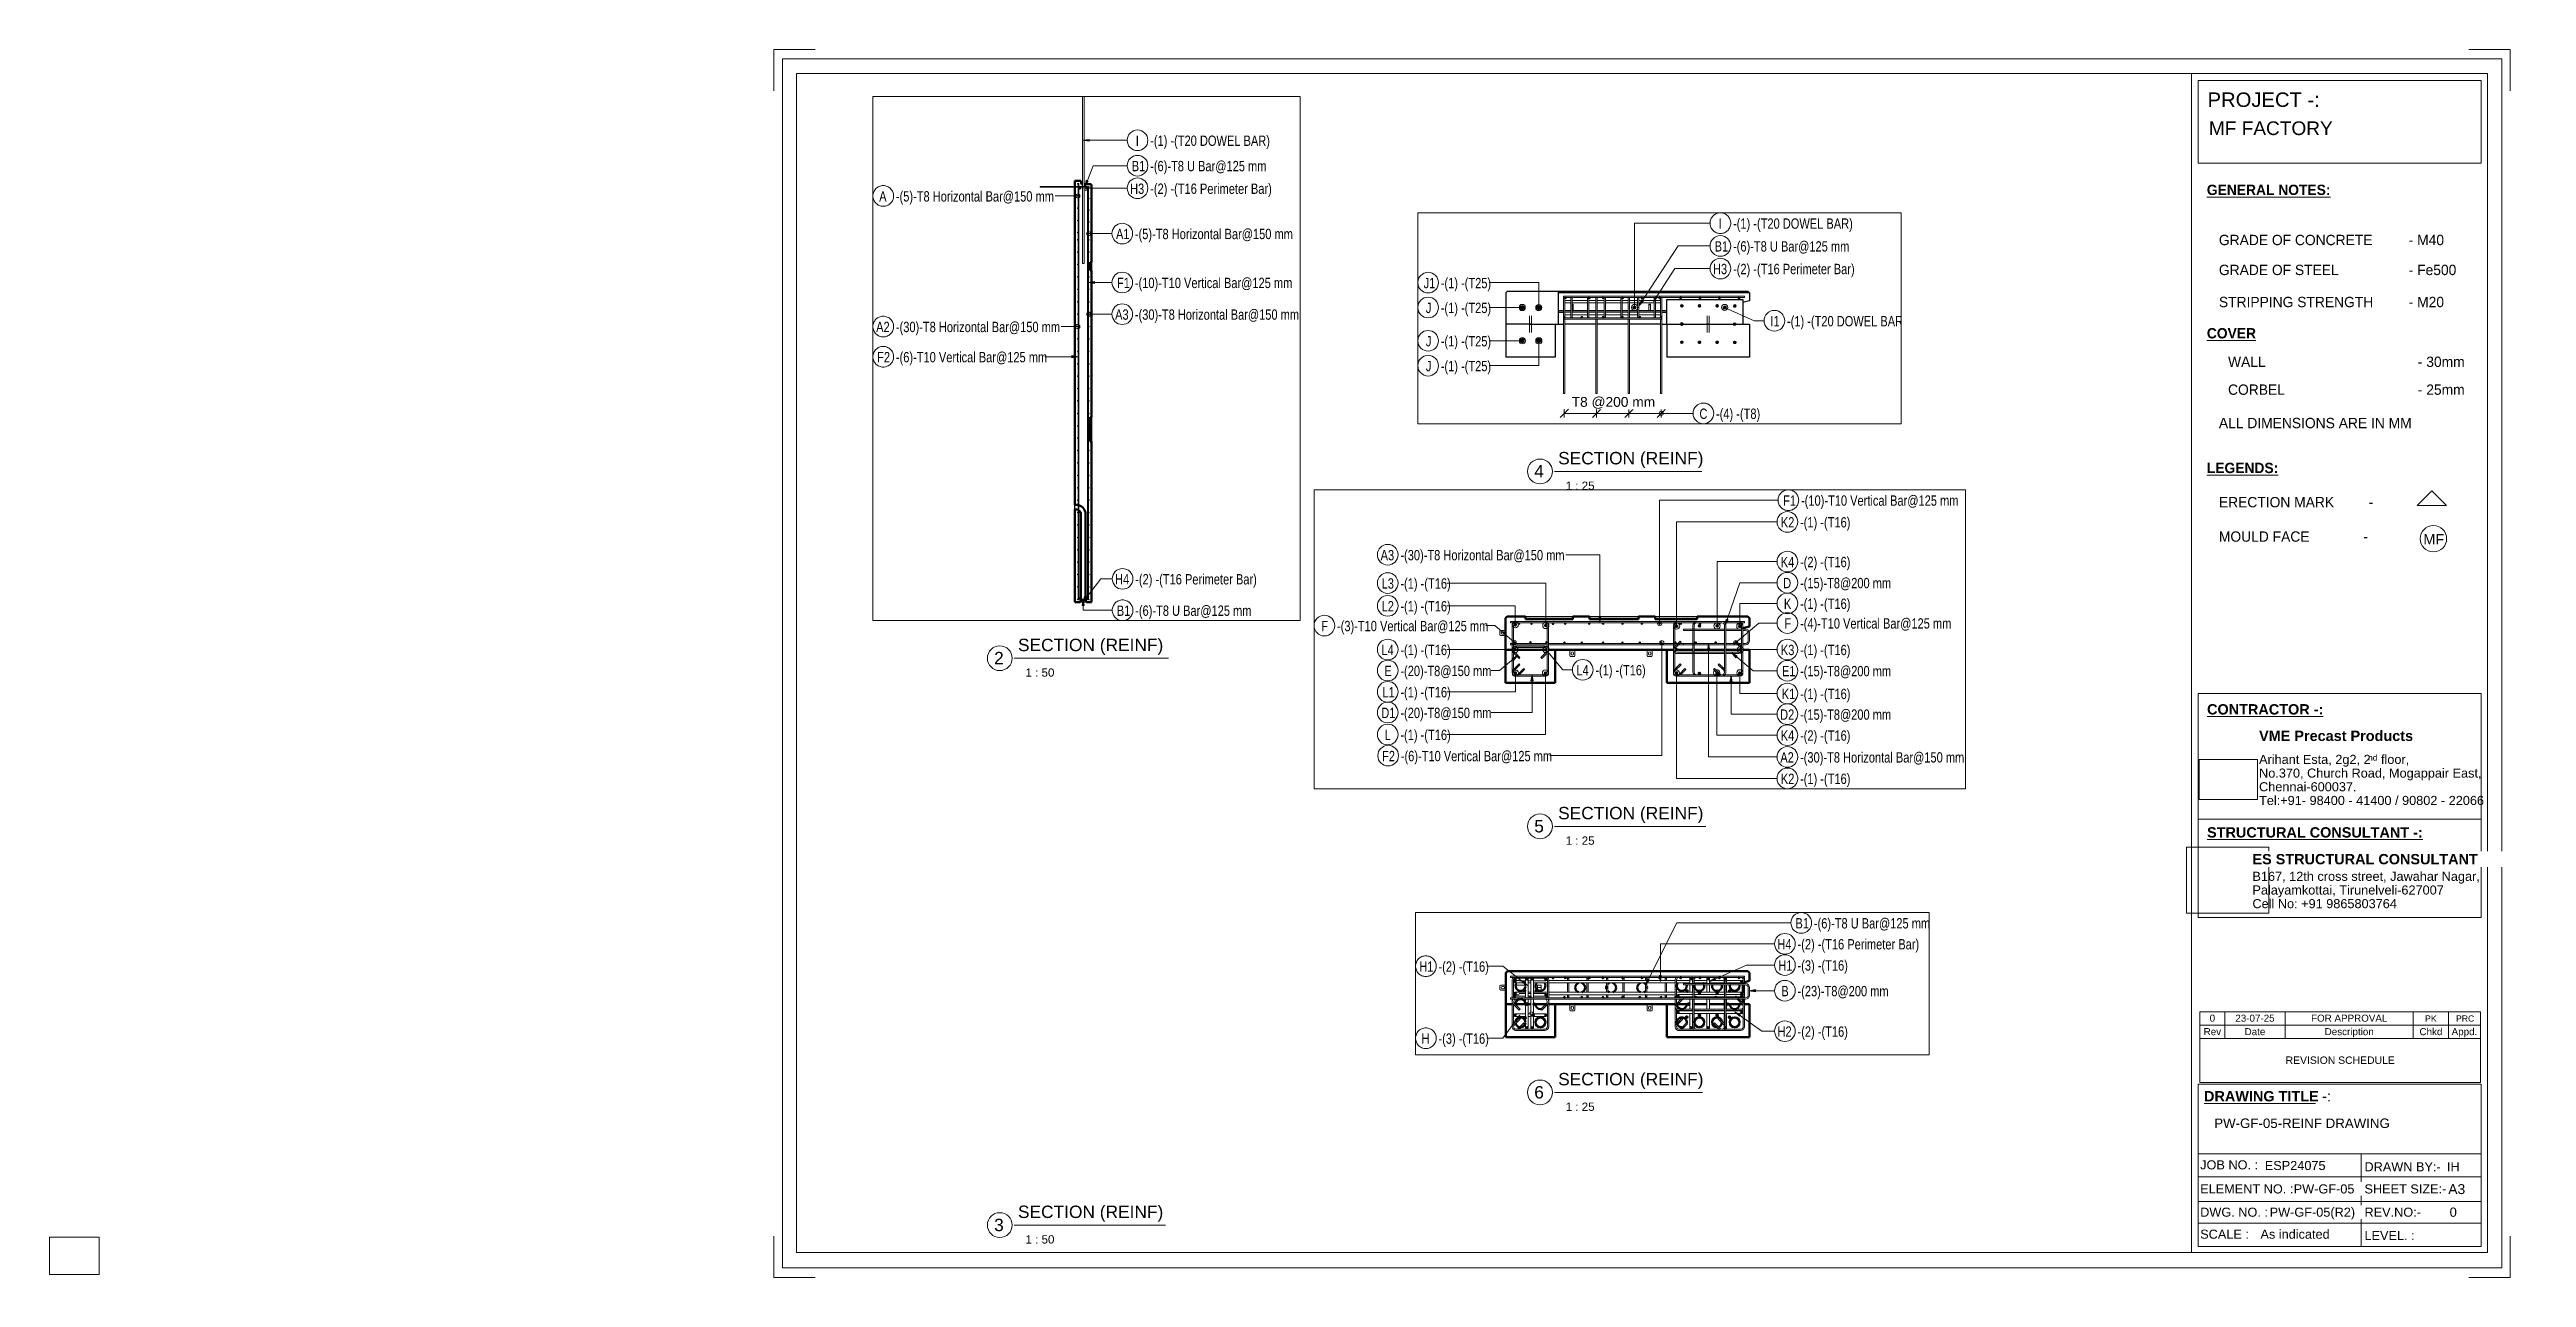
# Paper-space layout 'Layout1' of a CAD drawing. Header units: millimetres. Extents: x 0 to 599, y -1 to 296.
# The model-space entities are those that its viewports show. They can reach past a viewport. Long polylines and large blocks are cut down to what shows.
import ezdxf

# ---------------------------------------------------------------- set-up
doc = ezdxf.new("R2010")
doc.units = ezdxf.units.MM
doc.linetypes.add('Dash', pattern=[6.36, 3.18, -3.18])
for name, color, linetype, lineweight in [('A-ANNO-DIMS', 211, 'Continuous', 9), ('A-ANNO-DIMS-25', 211, 'Continuous', 9), ('A-DETL-THIN', 151, 'Continuous', 18), ('A-GENM', 13, 'Continuous', 18), ('A-WALL', 113, 'Continuous', 25), ('A-WALL-HDLN', 110, 'Dash', 25), ('G-ANNO-SCHD', 231, 'Continuous', 9), ('G-ANNO-TEXT', 231, 'Continuous', 9), ('G-ANNO-TTLB', 6, 'Continuous', 9), ('G-ANNO-TTLB-MEDM', 33, 'Continuous', 9), ('G-ANNO-TTLB-THIN', 151, 'Continuous', 9), ('S-RBAR', 171, 'Continuous', 18), ('S-RBAR-IDEN', 171, 'Continuous', 9)]:
    doc.layers.add(name, color=color, linetype=linetype, lineweight=lineweight)
doc.layers.add('G-ANNO-NPLT', color=191, linetype='Continuous')
doc.styles.add('Arial', font='arial.ttf', dxfattribs={"height": 59.53125})
doc.styles.add('Arial_1', font='arial.ttf', dxfattribs={"height": 3.5})
doc.styles.add('Arial_10', font='arial.ttf', dxfattribs={"height": 1.8})
doc.styles.add('Arial_11', font='arial.ttf', dxfattribs={"height": 1.7})
doc.styles.add('Arial_12', font='arial.ttf', dxfattribs={"height": 2})
doc.styles.add('Arial_13', font='arial.ttf', dxfattribs={"height": 3})
doc.styles.add('Arial_2', font='arial.ttf', dxfattribs={"height": 2.2})
doc.styles.add('Arial_3', font='arial.ttf', dxfattribs={"height": 2.4})
doc.styles.add('Arial_4', font='arial.ttf', dxfattribs={"height": 2.5})
doc.styles.add('Arial_5', font='arial.ttf', dxfattribs={"height": 1.42976})
doc.styles.add('Arial_6', font='arial.ttf', dxfattribs={"height": 2.25})
doc.styles.add('Arial_7', font='arial.ttf', dxfattribs={"height": 3.3})
doc.styles.add('Arial_8', font='arial.ttf', dxfattribs={"height": 2.3})
doc.styles.add('Arial_9', font='arial.ttf', dxfattribs={"height": 1.5})
doc.styles.add('Arial_B', font='arialbd.ttf', dxfattribs={"height": 2.5})
doc.styles.add('Nirmala UI Semilight', font='NirmalaS.ttf', dxfattribs={"width": 0.8, "height": 125})
doc.styles.add('Nirmala UI Semilight_1', font='NirmalaS.ttf', dxfattribs={"width": 0.8, "height": 62.5})
doc.styles.add('Nirmala UI Semilight_2', font='NirmalaS.ttf', dxfattribs={"height": 2.5})
doc.styles.add('Nirmala UI Semilight_B', font='', dxfattribs={"height": 2.5})
doc.styles.get('Nirmala UI Semilight_B').set_extended_font_data('Nirmala UI Semilight', bold=True)
doc.dimstyles.new('Arrow_Filled_-_2_5_NI_UI', dxfattribs={"dimscale": 304.8, "dimtxt": 65.460247, "dimasz": 0.164042, "dimexe": 0.082021, "dimexo": 0.0625, "dimgap": 0.082021, "dimtad": 1, "dimdec": 0, "dimzin": 0, "dimdsep": 46, "dimtxsty": 'Nirmala UI Semilight_1', "dimblk1": 'OBLIQUE', "dimblk2": 'OBLIQUE', "dimsah": 1, "dimcen": 0.09, "dimazin": 0, "dimtfac": 1, "dimtdec": 4, "dimtix": 1, "dimtmove": 0, "dimatfit": 3, "dimfxl": 0.082021, "dimfxlon": 1, "dimtvp": 1, "dimtolj": 1, "dimtzin": 0, "dimarcsym": 2})
picture_1 = doc.add_image_def('image1.jpg', size_in_pixel=(996, 686))
picture_2 = doc.add_image_def('image2.jpg', size_in_pixel=(1600, 1280))

psp = doc.layouts.get("Layout1")

msp = doc.modelspace()

# ---------------------------------------------------------------- texts
at = {"layer": 'S-RBAR-IDEN', "attachment_point": 1}
for s, insert, char_height, width, style in [('F1', (29301.77, 21197.48), 62.5, 72.1519, 'Nirmala UI Semilight_1'), ('-(10)-T10 Vertical Bar@125 mm', (29409.94, 21197.48), 62.5, 1122.3625, 'Nirmala UI Semilight_1'), ('-(1) -(T16)', (29404.09, 21065.9), 62.5, 339.9155, 'Nirmala UI Semilight_1'), ('K2', (29288.03, 21065.9), 62.5, 91.3924, 'Nirmala UI Semilight_1'), ('I', (24967.06, 20904.01), 62.5, 20.8439, 'Nirmala UI Semilight_1'), ('-(1) -(T20 DOWEL BAR)', (25054.02, 20904.01), 62.5, 835.3584, 'Nirmala UI Semilight_1'), ('A3', (26867.61, 20867.43), 62.5, 99.4092, 'Nirmala UI Semilight_1'), ('-(30)-T8 Horizontal Bar@150 mm', (26986.97, 20867.43), 62.5, 1210.5481, 'Nirmala UI Semilight_1'), ('-(2) -(T16)', (29404.09, 20825.7), 62.5, 352.7425, 'Nirmala UI Semilight_1'), ('K4', (29287.43, 20825.7), 62.5, 92.9957, 'Nirmala UI Semilight_1'), ('-(6)-T8 U Bar@125 mm', (33123.77, 20784.55), 62.5, 843.3752, 'Nirmala UI Semilight_1'), ('B1', (33012.41, 20784.55), 62.5, 80.1687, 'Nirmala UI Semilight_1'), ('B1', (24942.66, 20765.92), 62.5, 80.1687, 'Nirmala UI Semilight_1'), ('-(6)-T8 U Bar@125 mm', (25054.02, 20765.92), 62.5, 843.3752, 'Nirmala UI Semilight_1'), ('-(15)-T8@200 mm', (29404.09, 20698.5), 62.5, 663.7972, 'Nirmala UI Semilight_1'), ('L3', (26873.61, 20696.23), 62.5, 84.9789, 'Nirmala UI Semilight_1'), ('-(1) -(T16)', (26986.97, 20696.23), 62.5, 339.9155, 'Nirmala UI Semilight_1'), ('D', (29301.93, 20698.5), 62.5, 57.7215, 'Nirmala UI Semilight_1'), ('-(2) -(T16 Perimeter Bar)', (33024.95, 20657.96), 62.5, 873.8394, 'Nirmala UI Semilight_1'), ('H4', (32902.99, 20657.96), 62.5, 105.8227, 'Nirmala UI Semilight_1'), ('H3', (24932.66, 20629.24), 62.5, 104.2194, 'Nirmala UI Semilight_1'), ('-(2) -(T16 Perimeter Bar)', (25054.02, 20629.24), 62.5, 873.8394, 'Nirmala UI Semilight_1'), ('K', (29306.53, 20573.5), 62.5, 46.4979, 'Nirmala UI Semilight_1'), ('-(1) -(T16)', (29404.09, 20573.5), 62.5, 339.9155, 'Nirmala UI Semilight_1'), ('L2', (26873.61, 20558.54), 62.5, 84.9789, 'Nirmala UI Semilight_1'), ('-(1) -(T16)', (26986.97, 20558.54), 62.5, 339.9155, 'Nirmala UI Semilight_1'), ('J1', (23182.94, 20544.19), 62.5, 60.9282, 'Nirmala UI Semilight_1'), ('-(1) -(T25)', (23286.4, 20544.19), 62.5, 352.7425, 'Nirmala UI Semilight_1'), ('-(3) -(T16)', (33024.95, 20529.66), 62.5, 352.7425, 'Nirmala UI Semilight_1'), ('-(2) -(T16)', (30853.78, 20522.79), 62.5, 352.7425, 'Nirmala UI Semilight_1'), ('H1', (32908.89, 20529.66), 62.5, 91.3924, 'Nirmala UI Semilight_1'), ('H1', (30737.72, 20522.79), 62.5, 91.3924, 'Nirmala UI Semilight_1'), ('F', (29309.23, 20454.54), 62.5, 40.0844, 'Nirmala UI Semilight_1'), ('-(4)-T10 Vertical Bar@125 mm', (29404.09, 20454.54), 62.5, 1091.8984, 'Nirmala UI Semilight_1'), ('F', (26508.9, 20438.75), 62.5, 40.0844, 'Nirmala UI Semilight_1'), ('-(3)-T10 Vertical Bar@125 mm', (26603.76, 20438.75), 62.5, 1090.295, 'Nirmala UI Semilight_1'), ('-(1) -(T25)', (23286.4, 20393.98), 62.5, 352.7425, 'Nirmala UI Semilight_1'), ('J', (23196.14, 20393.98), 62.5, 28.8607, 'Nirmala UI Semilight_1'), ('B', (32926.79, 20374.53), 62.5, 48.1012, 'Nirmala UI Semilight_1'), ('-(23)-T8@200 mm', (33024.95, 20374.53), 62.5, 676.6242, 'Nirmala UI Semilight_1'), ('-(1) -(T20 DOWEL BAR)', (25380.33, 20313.75), 62.5, 835.3584, 'Nirmala UI Semilight_1'), ('I1', (25280.17, 20313.75), 62.5, 52.9114, 'Nirmala UI Semilight_1'), ('L4', (26872.91, 20294.01), 62.5, 86.5822, 'Nirmala UI Semilight_1'), ('-(1) -(T16)', (26986.97, 20294.01), 62.5, 339.9155, 'Nirmala UI Semilight_1'), ('K3', (29288.03, 20294.01), 62.5, 91.3924, 'Nirmala UI Semilight_1'), ('-(1) -(T16)', (29404.09, 20294.01), 62.5, 339.9155, 'Nirmala UI Semilight_1'), ('J', (23196.14, 20192.58), 62.5, 28.8607, 'Nirmala UI Semilight_1'), ('-(1) -(T25)', (23286.4, 20192.58), 62.5, 352.7425, 'Nirmala UI Semilight_1'), ('-(1) -(T16)', (28166.13, 20171.71), 62.5, 339.9155, 'Nirmala UI Semilight_1'), ('E', (26890.81, 20167.3), 62.5, 43.2911, 'Nirmala UI Semilight_1'), ('-(20)-T8@150 mm', (26986.97, 20167.3), 62.5, 663.7972, 'Nirmala UI Semilight_1'), ('L4', (28052.07, 20171.71), 62.5, 86.5822, 'Nirmala UI Semilight_1'), ('E1', (29294.63, 20166.25), 62.5, 75.3586, 'Nirmala UI Semilight_1'), ('-(15)-T8@200 mm', (29404.09, 20166.25), 62.5, 663.7972, 'Nirmala UI Semilight_1'), ('-(2) -(T16)', (33024.95, 20129.69), 62.5, 352.7425, 'Nirmala UI Semilight_1'), ('H2', (32903.59, 20129.69), 62.5, 104.2194, 'Nirmala UI Semilight_1'), ('H', (30750.92, 20087.25), 62.5, 59.3249, 'Nirmala UI Semilight_1'), ('-(3) -(T16)', (30853.78, 20087.25), 62.5, 352.7425, 'Nirmala UI Semilight_1'), ('-(1) -(T25)', (23286.4, 20042.27), 62.5, 352.7425, 'Nirmala UI Semilight_1'), ('J', (23196.14, 20042.27), 62.5, 28.8607, 'Nirmala UI Semilight_1'), ('L1', (26878.81, 20038.56), 62.5, 72.1519, 'Nirmala UI Semilight_1'), ('-(1) -(T16)', (26986.97, 20038.56), 62.5, 339.9155, 'Nirmala UI Semilight_1'), ('-(1) -(T16)', (29404.09, 20028.16), 62.5, 339.9155, 'Nirmala UI Semilight_1'), ('K1', (29293.33, 20028.16), 62.5, 78.5654, 'Nirmala UI Semilight_1'), ('D1', (26871.61, 19913.56), 62.5, 89.789, 'Nirmala UI Semilight_1'), ('-(20)-T8@150 mm', (26986.97, 19913.56), 62.5, 663.7972, 'Nirmala UI Semilight_1'), ('D2', (29283.43, 19903.28), 62.5, 102.616, 'Nirmala UI Semilight_1'), ('-(15)-T8@200 mm', (29404.09, 19903.28), 62.5, 663.7972, 'Nirmala UI Semilight_1'), ('-(1) -(T16)', (26986.97, 19780.5), 62.5, 339.9155, 'Nirmala UI Semilight_1'), ('L', (26892.11, 19780.5), 62.5, 40.0844, 'Nirmala UI Semilight_1'), ('K4', (29287.43, 19776.31), 62.5, 92.9957, 'Nirmala UI Semilight_1'), ('-(2) -(T16)', (29404.09, 19776.31), 62.5, 352.7425, 'Nirmala UI Semilight_1'), ('-(4) -(T8)', (24951, 19753.96), 62.5, 322.2784, 'Nirmala UI Semilight_1'), ('C', (24850.84, 19753.96), 62.5, 52.9114, 'Nirmala UI Semilight_1'), ('F2', (26876.33, 19652.51), 62.5, 84.9789, 'Nirmala UI Semilight_1'), ('-(6)-T10 Vertical Bar@125 mm', (26989.69, 19652.51), 62.5, 1090.295, 'Nirmala UI Semilight_1'), ('A2', (29284.73, 19644.59), 62.5, 99.4092, 'Nirmala UI Semilight_1'), ('-(30)-T8 Horizontal Bar@150 mm', (29404.09, 19644.59), 62.5, 1210.5481, 'Nirmala UI Semilight_1'), ('-(1) -(T16)', (29404.09, 19514.91), 62.5, 339.9155, 'Nirmala UI Semilight_1'), ('K2', (29288.03, 19514.91), 62.5, 91.3924, 'Nirmala UI Semilight_1'), ('-(1) -(T20 DOWEL BAR)', (37691.2, 4247.76), 125, 1670.7167, 'Nirmala UI Semilight'), ('I', (37517.28, 4247.76), 125, 41.6877, 'Nirmala UI Semilight'), ('-(6)-T8 U Bar@125 mm', (37691.2, 3941.27), 125, 1686.7505, 'Nirmala UI Semilight'), ('B1', (37468.48, 3941.27), 125, 160.3375, 'Nirmala UI Semilight'), ('H3', (37448.48, 3667.59), 125, 208.4387, 'Nirmala UI Semilight'), ('-(2) -(T16 Perimeter Bar)', (37691.2, 3667.59), 125, 1747.6787, 'Nirmala UI Semilight'), ('-(5)-T8 Horizontal Bar@150 mm', (34615.61, 3575.12), 125, 2331.3072, 'Nirmala UI Semilight'), ('A', (34413.88, 3575.12), 125, 109.0295, 'Nirmala UI Semilight'), ('-(5)-T8 Horizontal Bar@150 mm', (37506.17, 3119.99), 125, 2331.3072, 'Nirmala UI Semilight'), ('A1', (37278.05, 3119.99), 125, 173.1645, 'Nirmala UI Semilight'), ('-(10)-T10 Vertical Bar@125 mm', (37506.17, 2528.28), 125, 2244.725, 'Nirmala UI Semilight'), ('F1', (37289.85, 2528.28), 125, 144.3037, 'Nirmala UI Semilight'), ('-(30)-T8 Horizontal Bar@150 mm', (37506.17, 2145.46), 125, 2421.0962, 'Nirmala UI Semilight'), ('A3', (37267.45, 2145.46), 125, 198.8185, 'Nirmala UI Semilight'), ('A2', (34376.88, 1995.61), 125, 198.8185, 'Nirmala UI Semilight'), ('-(30)-T8 Horizontal Bar@150 mm', (34615.61, 1995.61), 125, 2421.0962, 'Nirmala UI Semilight'), ('F2', (34388.88, 1630.36), 125, 169.9577, 'Nirmala UI Semilight'), ('-(6)-T10 Vertical Bar@125 mm', (34615.61, 1630.36), 125, 2180.59, 'Nirmala UI Semilight'), ('-(2) -(T16 Perimeter Bar)', (37510.22, -1055.71), 125, 1747.6787, 'Nirmala UI Semilight'), ('H4', (37266.3, -1055.71), 125, 211.6455, 'Nirmala UI Semilight'), ('-(6)-T8 U Bar@125 mm', (37510.22, -1435.55), 125, 1686.7505, 'Nirmala UI Semilight'), ('B1', (37287.5, -1435.55), 125, 160.3375, 'Nirmala UI Semilight')]:
    msp.add_mtext(s, dxfattribs=dict(at, insert=insert, char_height=char_height, width=width, style=style))

# ---------------------------------------------------------------- blocks, each defined once
blk = doc.blocks.new('ES-Landscape-A3 - ES-Landscape-A3-502445-PW-GF-05-REINF DRAWING')
at = {"layer": 'G-ANNO-TTLB'}
for p, q in [((175.24, 296.27), (185.24, 296.27)), ((175.24, 296.27), (175.24, 286.27)), ((595.24, 296.27), (585.24, 296.27)), ((595.24, 296.27), (595.24, 286.27)), ((519.77, 140.54), (588.2, 140.54)), ((519.77, 86.33), (519.77, 140.54)), ((588.2, 86.33), (588.2, 140.54)), ((519.77, 110.14), (588.2, 110.14)), ((519.77, 6.78), (519.77, 46.03)), ((588.2, 6.78), (588.2, 46.03)), ((559.23, 29.2), (559.23, 6.78)), ((175.24, -0.73), (175.24, 9.27)), ((595.24, -0.73), (595.24, 9.27)), ((175.24, -0.73), (185.24, -0.73)), ((595.24, -0.73), (585.24, -0.73))]:
    blk.add_line(p, q, dxfattribs=at)
at = {"layer": 'G-ANNO-TTLB-MEDM'}
for p, q in [((180.73, 290.44), (180.73, 5.31)), ((180.73, 290.44), (589.79, 290.44)), ((518.17, 290.44), (518.17, 5.31)), ((519.77, 268.77), (519.77, 288.77)), ((519.77, 288.77), (588.2, 288.77)), ((588.2, 288.77), (588.2, 268.77)), ((589.79, 290.44), (589.79, 5.31)), ((588.2, 268.77), (519.77, 268.77)), ((519.77, 86.33), (588.2, 86.33)), ((519.77, 6.78), (588.2, 6.78)), ((180.73, 5.31), (589.79, 5.31))]:
    blk.add_line(p, q, dxfattribs=at)
at = {"layer": 'G-ANNO-TTLB-THIN'}
for p, q in [((177.29, 294.03), (177.29, 1.56)), ((593.23, 294.03), (177.29, 294.03)), ((593.23, 1.56), (593.23, 294.03)), ((519.77, 46.03), (588.2, 46.03)), ((519.77, 29.2), (588.2, 29.2)), ((519.77, 23.64), (588.2, 23.64)), ((519.77, 17.68), (588.2, 17.68)), ((519.77, 12.43), (588.2, 12.43)), ((177.29, 1.56), (593.23, 1.56))]:
    blk.add_line(p, q, dxfattribs=at)
at = {"layer": 'G-ANNO-TTLB', "char_height": 2.2, "attachment_point": 1, "style": 'Arial_2'}
for s, insert, width in [('No.370, Church Road, Mogappair East,', (534.5, 122.37), 63.4135), ('Tel:+91- 98400 - 41400 / 90802 - 22066 ', (534.5, 115.75), 65.2574), ('Chennai-600037.', (534.5, 119.06), 27.6582), ('Cell No: +91 9865803764', (532.9, 90.79), 41.0464), ('Palayamkottai, Tirunelveli-627007', (532.9, 94.09), 54.4346), ('JOB NO. :', (520.26, 27.61), 16.5949), ('DRAWN BY:-', (560, 27.14), 21.7257), ('ELEMENT NO. :', (520.26, 21.79), 26.5359), ('SHEET SIZE:-', (560, 21.79), 23.2489), ('DWG. NO. :', (520.26, 16.16), 19.481), ('REV.NO:-', (560, 16.16), 16.0338), ('SCALE :', (520.26, 10.84), 13.8692), ('LEVEL. :', (560, 10.53), 14.3502)]:
    blk.add_mtext(s, dxfattribs=dict(at, insert=insert, width=width))
at = {"layer": 'G-ANNO-TTLB'}
image = blk.add_image(picture_1, insert=(520, 114.84), size_in_units=(14.11, 9.72), dxfattribs=at)
image.dxf.flags = 7
image = blk.add_image(picture_2, insert=(516.95, 87.39), size_in_units=(19.92, 15.93), dxfattribs=at)
image.dxf.flags = 7
at = {"layer": 'G-ANNO-TTLB', "attachment_point": 1, "bg_fill": 3, "box_fill_scale": 1.25, "bg_fill_color": 256, "bg_fill_true_color": 13158600, "bg_fill_transparency": 0}
for s, insert, char_height, width, style in [('PROJECT -:', (522.05, 285.89), 3.5, 33.3502, 'Arial_1'), ('\\LCONTRACTOR -:', (521.92, 137.94), 2.5, 33.9114, 'Arial_B'), ('\\LSTRUCTURAL CONSULTANT -:', (521.92, 108.18), 2.5, 62.8523, 'Arial_B'), ('\\LDRAWING TITLE', (521.19, 44.36), 2.5, 33.4304, 'Arial_B'), ('A3', (580.27, 21.84), 2.4, 4.9705, 'Arial_3')]:
    blk.add_mtext(s, dxfattribs=dict(at, insert=insert, char_height=char_height, width=width, style=style))
at = {"layer": 'G-ANNO-TTLB', "char_height": 2.5, "attachment_point": 1, "style": 'Arial_B', "bg_fill": 3, "box_fill_scale": 1.25, "bg_fill_color": 256, "bg_fill_true_color": 13158600, "bg_fill_transparency": 0}
for s, insert, width in [('VME Precast Products', (534.5, 131.53), 45.135), ('ES STRUCTURAL CONSULTANT', (532.9, 101.7), 65.6582), ('\\fArial|b1|i0|c0|p34|; ', (548.78, 44.36), 1.2025)]:
    blk.add_mtext(s, dxfattribs=dict(at, insert=insert, width=width))
at = {"layer": 'G-ANNO-TTLB', "attachment_point": 1}
for s, insert, char_height, width, style in [('Arihant Esta, 2g2, 2', (534.5, 125.68), 2.2, 31.9873, 'Arial_2'), ('nd', (560.89, 125.72), 1.43, 2.7257, 'Arial_5'), (' floor,', (563.14, 125.68), 2.2, 9.1392, 'Arial_2'), ('B167, 12th cross street, Jawahar Nagar,', (532.9, 97.4), 2.2, 65.1772, 'Arial_2')]:
    blk.add_mtext(s, dxfattribs=dict(at, insert=insert, char_height=char_height, width=width, style=style))
at = {"layer": 'G-ANNO-TTLB', "insert": (549.77, 44.36), "char_height": 2.5, "width": 2.6456, "attachment_point": 1, "style": 'Arial_4', "bg_fill": 3, "box_fill_scale": 1.25, "bg_fill_color": 256, "bg_fill_true_color": 13158600, "bg_fill_transparency": 0}
blk.add_mtext('-:', dxfattribs=at)
blk = doc.blocks.new('Viewport - M_View Title-1040-PW-GF-05-REINF DRAWING')
at = {"layer": 'G-ANNO-TTLB'}
for start, end in [(360, 180), (180, 0)]:
    blk.add_arc((-3.5, 0), 3, start, end, dxfattribs=at)
blk = doc.blocks.new('12_7Ø_ Lifting Insert_COLUMN - 12_9Ø Lifting insert-1653057-Elevation Top 1')
at = {"layer": 'A-GENM', "flags": 128}
for points in [[(-6320.15, 20314.57), (-6320.15, 20314.53), (-6320.15, 20314.41), (-6320.15, 20314.21), (-6320.15, 20313.93), (-6320.15, 20313.57), (-6320.15, 20313.14), (-6320.15, 20312.62), (-6320.15, 20312.03), (-6320.15, 20311.36), (-6320.15, 20310.62), (-6320.15, 20309.81), (-6320.15, 20308.92), (-6320.15, 20307.96), (-6320.15, 20306.93), (-6320.15, 20305.84), (-6320.15, 20304.67), (-6320.15, 20303.45), (-6320.15, 20302.16), (-6320.15, 20300.81), (-6320.15, 20299.4), (-6320.15, 20297.94), (-6320.15, 20296.43), (-6320.15, 20294.86), (-6320.15, 20293.25), (-6320.15, 20291.58), (-6320.15, 20289.88), (-6320.15, 20288.14), (-6320.15, 20286.35), (-6320.15, 20284.54), (-6320.15, 20282.69), (-6320.15, 20280.81), (-6320.15, 20278.91), (-6320.15, 20276.98), (-6320.15, 20275.03), (-6320.15, 20273.07), (-6320.15, 20271.09), (-6320.15, 20269.1), (-6320.15, 20267.11), (-6320.15, 20265.11), (-6320.15, 20263.11), (-6320.15, 20261.11), (-6320.15, 20259.12), (-6320.15, 20257.14), (-6320.15, 20255.17), (-6320.15, 20253.21), (-6320.15, 20251.27), (-6320.15, 20249.35), (-6320.15, 20247.46), (-6320.15, 20245.6), (-6320.15, 20243.76), (-6320.15, 20241.96), (-6320.15, 20240.2), (-6320.15, 20238.47), (-6320.15, 20236.78), (-6320.15, 20235.14), (-6320.15, 20233.55), (-6320.15, 20232.01), (-6320.15, 20230.52), (-6320.15, 20229.08), (-6320.15, 20227.7), (-6320.15, 20226.38), (-6320.15, 20225.12), (-6320.15, 20223.92), (-6320.15, 20222.79), (-6320.15, 20221.73), (-6320.15, 20220.73), (-6320.15, 20219.8), (-6320.15, 20218.95), (-6320.15, 20218.17), (-6320.15, 20217.46), (-6320.15, 20216.83), (-6320.15, 20216.27), (-6320.15, 20215.79), (-6320.15, 20215.39), (-6320.15, 20215.07), (-6320.15, 20214.83), (-6320.15, 20214.66), (-6320.15, 20214.58), (-6320.15, 20214.57)], [(-6307.45, 20214.57), (-6307.45, 20214.61), (-6307.45, 20214.73), (-6307.45, 20214.93), (-6307.45, 20215.21), (-6307.45, 20215.57), (-6307.45, 20216), (-6307.45, 20216.52), (-6307.45, 20217.11), (-6307.45, 20217.77), (-6307.45, 20218.52), (-6307.45, 20219.33), (-6307.45, 20220.22), (-6307.45, 20221.18), (-6307.45, 20222.21), (-6307.45, 20223.3), (-6307.45, 20224.46), (-6307.45, 20225.69), (-6307.45, 20226.98), (-6307.45, 20228.33), (-6307.45, 20229.73), (-6307.45, 20231.2), (-6307.45, 20232.71), (-6307.45, 20234.28), (-6307.45, 20235.89), (-6307.45, 20237.55), (-6307.45, 20239.26), (-6307.45, 20241), (-6307.45, 20242.79), (-6307.45, 20244.6), (-6307.45, 20246.45), (-6307.45, 20248.33), (-6307.45, 20250.23), (-6307.45, 20252.16), (-6307.45, 20254.11), (-6307.45, 20256.07), (-6307.45, 20258.05), (-6307.45, 20260.04), (-6307.45, 20262.03), (-6307.45, 20264.03), (-6307.45, 20266.03), (-6307.45, 20268.03), (-6307.45, 20270.02), (-6307.45, 20272), (-6307.45, 20273.97), (-6307.45, 20275.93), (-6307.45, 20277.87), (-6307.45, 20279.78), (-6307.45, 20281.68), (-6307.45, 20283.54), (-6307.45, 20285.38), (-6307.45, 20287.18), (-6307.45, 20288.94), (-6307.45, 20290.67), (-6307.45, 20292.35), (-6307.45, 20293.99), (-6307.45, 20295.59), (-6307.45, 20297.13), (-6307.45, 20298.62), (-6307.45, 20300.06), (-6307.45, 20301.44), (-6307.45, 20302.76), (-6307.45, 20304.02), (-6307.45, 20305.22), (-6307.45, 20306.35), (-6307.45, 20307.41), (-6307.45, 20308.41), (-6307.45, 20309.34), (-6307.45, 20310.19), (-6307.45, 20310.97), (-6307.45, 20311.68), (-6307.45, 20312.31), (-6307.45, 20312.87), (-6307.45, 20313.35), (-6307.45, 20313.75), (-6307.45, 20314.07), (-6307.45, 20314.31), (-6307.45, 20314.47), (-6307.45, 20314.56), (-6307.45, 20314.57)]]:
    blk.add_lwpolyline(points, dxfattribs=at)
blk = doc.blocks.new('RR spread anchor face based - RR-SA-3_0-200-1726827-Elevation Top 1')
at = {"layer": 'A-GENM'}
for p, q in [((-6062.7, 20384.57), (-6055.8, 20384.57)), ((-6062.7, 20382.07), (-6055.8, 20382.07)), ((-6055.8, 20384.57), (-6055.8, 20382.07)), ((-6055.8, 20382.07), (-6055.8, 20347.07)), ((-6062.7, 20347.07), (-6055.8, 20347.07)), ((-6055.8, 20344.57), (-6062.7, 20344.57)), ((-6055.8, 20347.07), (-6055.8, 20344.57))]:
    blk.add_line(p, q, dxfattribs=at)
blk = doc.blocks.new('RR spread anchor face based - RR-SA-3_0-200-V2-Elevation Top 1')
at = {"layer": 'A-GENM'}
for p, q in [((-5597.8, 20382.07), (-5597.8, 20384.57)), ((-5597.8, 20384.57), (-5587.8, 20384.57)), ((-5597.8, 20347.07), (-5597.8, 20382.07)), ((-5597.8, 20382.07), (-5587.8, 20382.07)), ((-5587.8, 20384.57), (-5587.8, 20382.07)), ((-5587.8, 20382.07), (-5587.8, 20347.07)), ((-5597.8, 20344.57), (-5597.8, 20347.07)), ((-5597.8, 20347.07), (-5587.8, 20347.07)), ((-5587.8, 20344.57), (-5597.8, 20344.57)), ((-5587.8, 20347.07), (-5587.8, 20344.57))]:
    blk.add_line(p, q, dxfattribs=at)
blk = doc.blocks.new('RR spread anchor face based - RR-SA-0_7-110-2888042-Elevation Top 2')
at = {"layer": 'A-GENM'}
for p, q in [((-6075.8, 20264.57), (-6075.8, 20228.07)), ((-6045.8, 20228.07), (-6045.8, 20264.57)), ((-6067.8, 20238.57), (-6067.8, 20244.57)), ((-6053.8, 20244.57), (-6053.8, 20238.57)), ((-6075.8, 20228.07), (-6073.3, 20223.07)), ((-6073.3, 20223.07), (-6048.3, 20223.07)), ((-6048.3, 20223.07), (-6045.8, 20228.07))]:
    blk.add_line(p, q, dxfattribs=at)
for centre, start, end in [((-6060.8, 20244.57), 0, 180), ((-6060.8, 20238.57), 180, 0)]:
    blk.add_arc(centre, 7, start, end, dxfattribs=at)
blk = doc.blocks.new('RR spread anchor face based - RR-SA-2_5-250-1726823-Elevation Top 2')
at = {"layer": 'A-GENM'}
for p, q in [((-6493.8, 20379.57), (-6498.8, 20377.07)), ((-6498.8, 20377.07), (-6498.8, 20352.07)), ((-6463.8, 20379.57), (-6493.8, 20379.57)), ((-6483.3, 20371.57), (-6477.3, 20371.57)), ((-6477.3, 20357.57), (-6483.3, 20357.57)), ((-6498.8, 20352.07), (-6493.8, 20349.57)), ((-6493.8, 20349.57), (-6463.8, 20349.57))]:
    blk.add_line(p, q, dxfattribs=at)
for centre, start, end in [((-6483.3, 20364.57), 90, 270), ((-6477.3, 20364.57), 270, 90)]:
    blk.add_arc(centre, 7, start, end, dxfattribs=at)
blk = doc.blocks.new('RR spread anchor face based - RR-SA-0_7-110-2888042-Elevation Top 3')
at = {"layer": 'A-GENM'}
for p, q in [((-6075.8, 20264.57), (-6075.8, 20228.07)), ((-6045.8, 20228.07), (-6045.8, 20264.57)), ((-6067.8, 20238.57), (-6067.8, 20244.57)), ((-6053.8, 20244.57), (-6053.8, 20238.57)), ((-6075.8, 20228.07), (-6073.3, 20223.07)), ((-6073.3, 20223.07), (-6048.3, 20223.07)), ((-6048.3, 20223.07), (-6045.8, 20228.07))]:
    blk.add_line(p, q, dxfattribs=at)
for centre, start, end in [((-6060.8, 20244.57), 0, 180), ((-6060.8, 20238.57), 180, 0)]:
    blk.add_arc(centre, 7, start, end, dxfattribs=at)
blk = doc.blocks.new('12_7Ø_ Lifting Insert_COLUMN - 12_9Ø Lifting insert-1653057-Elevation Top 3')
at = {"layer": 'A-GENM'}
for start, end in [(120.28437, 136.35777), (43.64223, 49.79737)]:
    blk.add_arc((-5238.8, 20414.57), 6.35, start, end, dxfattribs=at)
blk = doc.blocks.new('RR spread anchor face based - RR-SA-2_5-250-1726823-Elevation Top 3')
at = {"layer": 'A-GENM'}
for p, q in [((-6493.8, 20379.57), (-6498.8, 20377.07)), ((-6498.8, 20377.07), (-6498.8, 20352.07)), ((-6463.8, 20379.57), (-6493.8, 20379.57)), ((-6344.77, 20379.57), (-6403.09, 20379.57)), ((-6270.8, 20379.57), (-6283.09, 20379.57)), ((-6270.8, 20379.57), (-6248.8, 20379.57)), ((-6270.8, 20364.57), (-6270.8, 20379.57)), ((-6270.8, 20364.6), (-6270.8, 20379.57)), ((-6248.8, 20379.57), (-6248.8, 20364.57)), ((-6483.3, 20371.57), (-6477.3, 20371.57)), ((-6270.8, 20349.97), (-6270.8, 20364.57)), ((-6248.8, 20364.57), (-6270.8, 20364.57)), ((-6270.8, 20349.97), (-6270.8, 20364.53)), ((-6248.8, 20364.57), (-6248.8, 20349.57)), ((-6477.3, 20357.57), (-6483.3, 20357.57)), ((-6498.8, 20352.07), (-6493.8, 20349.57)), ((-6493.8, 20349.57), (-6463.8, 20349.57)), ((-6390.02, 20349.57), (-6357.84, 20349.57)), ((-6248.8, 20349.57), (-6270.02, 20349.57))]:
    blk.add_line(p, q, dxfattribs=at)
for centre, start, end in [((-6483.3, 20364.57), 90, 270), ((-6477.3, 20364.57), 270, 90)]:
    blk.add_arc(centre, 7, start, end, dxfattribs=at)
blk = doc.blocks.new('M_Rebar Tag_rfa MARK - ARROW-794226-Elevation Top 1')
at = {"layer": 'S-RBAR-IDEN'}
blk.add_circle((-5165.26, 20600.43), 62.5, dxfattribs=at)
blk = doc.blocks.new('M_Rebar Tag_rfa Dimension - ARROW-793927-Elevation Top 1')
at = {"layer": 'S-RBAR-IDEN'}
blk.add_circle((-5165.26, 20737.12), 62.5, dxfattribs=at)
blk = doc.blocks.new('M_Rebar Tag_rfa MARK - DOT 1_5-794230-Elevation Top 1')
at = {"layer": 'S-RBAR-IDEN'}
blk.add_circle((-5165.26, 20875.21), 62.5, dxfattribs=at)
blk = doc.blocks.new('DIMBLOCK1-Elevation Top 1')
at = {"layer": 'A-ANNO-DIMS-25'}
for p, q in [((24424.5, 19725.12), (24449.5, 19750.12)), ((24424.5, 19725.12), (24424.5, 19750.12)), ((24620.21, 19725.12), (24645.21, 19750.12)), ((24620.21, 19725.12), (24620.21, 19750.12)), ((24424.5, 19725.12), (24399.5, 19700.12)), ((24620.21, 19725.12), (24424.5, 19725.12)), ((24424.5, 19725.12), (24424.5, 19700.12)), ((24620.21, 19725.12), (24595.21, 19700.12)), ((24620.21, 19725.12), (24620.21, 19700.12))]:
    blk.add_line(p, q, dxfattribs=at)
blk = doc.blocks.new('_Oblique')
at = {"color": 0, "linetype": 'ByBlock', "lineweight": -2}
blk.add_line((-0.5, -0.5), (0.5, 0.5), dxfattribs=at)
blk = doc.blocks.new('DIMBLOCK2-Elevation Top 1')
at = {"layer": 'A-ANNO-DIMS-25'}
for p, q in [((24228.8, 19725.12), (24253.8, 19750.12)), ((24228.8, 19725.12), (24228.8, 19750.12)), ((24424.5, 19725.12), (24449.5, 19750.12)), ((24424.5, 19725.12), (24424.5, 19750.12)), ((24228.8, 19725.12), (24203.8, 19700.12)), ((24424.5, 19725.12), (24228.8, 19725.12)), ((24228.8, 19725.12), (24228.8, 19700.12)), ((24424.5, 19725.12), (24399.5, 19700.12)), ((24424.5, 19725.12), (24424.5, 19700.12))]:
    blk.add_line(p, q, dxfattribs=at)
blk = doc.blocks.new('DIMBLOCK3-Elevation Top 1')
at = {"layer": 'A-ANNO-DIMS-25'}
for p, q in [((24033.1, 19725.12), (24058.1, 19750.12)), ((24033.1, 19725.12), (24033.1, 19750.12)), ((24228.8, 19725.12), (24253.8, 19750.12)), ((24228.8, 19725.12), (24228.8, 19750.12)), ((24033.1, 19725.12), (24008.1, 19700.12)), ((24228.8, 19725.12), (24033.1, 19725.12)), ((24033.1, 19725.12), (24033.1, 19700.12)), ((24228.8, 19725.12), (24203.8, 19700.12)), ((24228.8, 19725.12), (24228.8, 19700.12))]:
    blk.add_line(p, q, dxfattribs=at)
blk = doc.blocks.new('DIMBLOCK4-Elevation Top 1')
at = {"layer": 'A-ANNO-DIMS-25'}
for p, q in [((24033.1, 19725.12), (24058.1, 19750.12)), ((24033.1, 19725.12), (24033.1, 19750.12)), ((24228.8, 19725.12), (24253.8, 19750.12)), ((24228.8, 19725.12), (24228.8, 19750.12)), ((24424.5, 19725.12), (24449.5, 19750.12)), ((24424.5, 19725.12), (24424.5, 19750.12)), ((24620.21, 19725.12), (24645.21, 19750.12)), ((24620.21, 19725.12), (24620.21, 19750.12)), ((24033.1, 19725.12), (24008.1, 19700.12)), ((24620.21, 19725.12), (24033.1, 19725.12)), ((24228.8, 19725.12), (24033.1, 19725.12)), ((24033.1, 19725.12), (24033.1, 19700.12)), ((24228.8, 19725.12), (24203.8, 19700.12)), ((24424.5, 19725.12), (24228.8, 19725.12)), ((24228.8, 19725.12), (24228.8, 19700.12)), ((24424.5, 19725.12), (24399.5, 19700.12)), ((24620.21, 19725.12), (24424.5, 19725.12)), ((24424.5, 19725.12), (24424.5, 19700.12)), ((24620.21, 19725.12), (24595.21, 19700.12)), ((24620.21, 19725.12), (24620.21, 19700.12))]:
    blk.add_line(p, q, dxfattribs=at)
blk = doc.blocks.new('_None')
blk = doc.blocks.new('M_Rebar Tag_rfa MARK - DOT 1 MM-794228-Elevation Top 1')
at = {"layer": 'S-RBAR-IDEN'}
blk.add_circle((-5268.28, 19725.16), 62.5, dxfattribs=at)
blk = doc.blocks.new('M_Rebar Tag_rfa MARK - DOT 1_5-794230-Elevation Top 2')
at = {"layer": 'S-RBAR-IDEN'}
blk.add_circle((-4759.86, 20544.7), 62.5, dxfattribs=at)
blk = doc.blocks.new('M_Rebar Tag_rfa Dimension - ARROW-793927-Elevation Top 2')
at = {"layer": 'S-RBAR-IDEN'}
blk.add_circle((-4759.86, 20137.45), 62.5, dxfattribs=at)
blk = doc.blocks.new('M_Rebar Tag_rfa Dimension - DOT-793929-Elevation Top 2')
at = {"layer": 'S-RBAR-IDEN'}
blk.add_circle((-4754.01, 21168.68), 62.5, dxfattribs=at)
blk = doc.blocks.new('M_Rebar Tag_rfa Dimension - DOT 1 MM-793933-Elevation Top 2')
at = {"layer": 'S-RBAR-IDEN'}
blk.add_circle((-7560.19, 20409.95), 62.5, dxfattribs=at)
blk = doc.blocks.new('M_Rebar Tag_rfa Dimension - ARROW-793927-Elevation Top 3')
at = {"layer": 'S-RBAR-IDEN'}
blk.add_circle((-4775.24, 20345.73), 62.5, dxfattribs=at)
blk = doc.blocks.new('M_Rebar Tag_rfa MARK - ARROW-794226-Elevation Top 3')
at = {"layer": 'S-RBAR-IDEN'}
blk.add_circle((-4775.24, 20629.16), 62.5, dxfattribs=at)
blk = doc.blocks.new('M_Rebar Tag_rfa MARK - ARROW-794226-Elevation Right 2')
at = {"layer": 'S-RBAR-IDEN'}
blk.add_circle((21021.16, 4190.16), 125, dxfattribs=at)
blk = doc.blocks.new('M_Rebar Tag_rfa Dimension - ARROW-793927-Elevation Right 2')
at = {"layer": 'S-RBAR-IDEN'}
blk.add_circle((21021.16, 3883.67), 125, dxfattribs=at)
blk = doc.blocks.new('M_Rebar Tag_rfa MARK - DOT 1 MM-794228-Elevation Right 2')
at = {"layer": 'S-RBAR-IDEN'}
blk.add_circle((21021.16, 3609.99), 125, dxfattribs=at)
blk = doc.blocks.new('M_Rebar Tag_rfa Dimension - DOT 1 MM-793933-Elevation Right 2')
at = {"layer": 'S-RBAR-IDEN'}
blk.add_circle((20836.13, 2087.86), 125, dxfattribs=at)
blk = doc.blocks.new('M_Rebar Tag_rfa Dimension - DOT-793929-Elevation Right 2')
at = {"layer": 'S-RBAR-IDEN'}
blk.add_circle((20836.13, 3062.39), 125, dxfattribs=at)

# ---------------------------------------------------------------- dimensions: what is measured, and where the dimension line sits
at = {"layer": 'A-ANNO-DIMS'}
for base, p1, p2, text, override, picture, middle in [((24033.1, 19725.12), (24620.21, 19750.12), (24033.1, 19750.12), '587', {"dimpost": '<>', "dimblk1": 'None', "dimblk2": 'None', "dimsah": 1, "dimfxl": 587.111454}, 'DIMBLOCK4-Elevation Top 1', (24326.65, 19782.42)), ((24033.1, 19725.12), (24228.8, 19750.12), (24033.1, 19750.12), ' ', {"dimpost": '<>', "dimfxl": 195.703818}, 'DIMBLOCK3-Elevation Top 1', (24130.95, 19725.12)), ((24228.8, 19725.12), (24424.5, 19750.12), (24228.8, 19750.12), ' ', {"dimpost": '<>', "dimfxl": 195.703818}, 'DIMBLOCK2-Elevation Top 1', (24326.65, 19725.12)), ((24424.5, 19725.12), (24620.21, 19750.12), (24424.5, 19750.12), ' ', {"dimpost": '<>', "dimfxl": 195.703818}, 'DIMBLOCK1-Elevation Top 1', (24522.35, 19725.12))]:
    dim = msp.add_linear_dim(base=base, p1=p1, p2=p2, text=text, dimstyle='Arrow_Filled_-_2_5_NI_UI', override=override, dxfattribs=at)
    dim.commit()
    dim.dimension.update_dxf_attribs({"geometry": picture, "text_midpoint": middle})

# ---------------------------------------------------------------- hatches: boundary and pattern name
at = {"layer": 'S-RBAR'}
h = msp.add_hatch(color=256, dxfattribs=at)
edge = h.paths.add_edge_path()
edge.add_arc((24039.1, 20422.57), 5, 0, 360)
for points in [[(24037.55, 20417.81), (24043.14, 20419.63), (24043.14, 20425.51), (24037.55, 20427.32), (24034.1, 20422.57), (24036.24, 20419.62)], [(24182.9, 20417.81), (24188.49, 20419.63), (24188.49, 20425.51), (24182.9, 20427.32), (24179.45, 20422.57)], [(24267.04, 20417.81), (24272.63, 20419.63), (24272.63, 20425.51), (24267.04, 20427.32), (24263.59, 20422.57)], [(24384.29, 20417.81), (24389.88, 20419.63), (24389.88, 20425.51), (24384.29, 20427.32), (24380.83, 20422.57), (24382.97, 20419.62)], [(24501.53, 20417.81), (24507.12, 20419.63), (24507.12, 20425.51), (24501.53, 20427.32), (24498.08, 20422.57)], [(24608.78, 20417.81), (24614.37, 20419.63), (24614.37, 20425.51), (24608.78, 20427.32), (24605.32, 20422.57)], [(24736.02, 20417.81), (24741.61, 20419.63), (24741.61, 20425.51), (24736.02, 20427.32), (24732.57, 20422.57)], [(24853.27, 20417.81), (24858.86, 20419.63), (24858.86, 20425.51), (24853.27, 20427.32), (24849.81, 20422.57)], [(24970.51, 20417.81), (24976.1, 20419.63), (24976.1, 20425.51), (24970.51, 20427.32), (24967.06, 20422.57)], [(25087.76, 20417.81), (25093.35, 20419.63), (25093.35, 20425.51), (25087.76, 20427.32), (25084.3, 20422.57)], [(27681.28, 20406.75), (27687.51, 20409.81), (27689.01, 20416.59), (27684.64, 20421.99), (27677.7, 20421.93), (27673.41, 20416.48), (27675, 20409.72)], [(27702.22, 20416.81), (27707.81, 20418.63), (27707.81, 20424.51), (27702.22, 20426.32), (27698.76, 20421.57)], [(27778.48, 20416.81), (27784.07, 20418.63), (27784.07, 20424.51), (27778.48, 20426.32), (27775.02, 20421.57)], [(27908.52, 20416.81), (27914.11, 20418.63), (27914.11, 20424.51), (27908.52, 20426.32), (27905.07, 20421.57)], [(27982.22, 20417.81), (27987.81, 20419.63), (27987.81, 20425.51), (27982.22, 20427.32), (27978.76, 20422.57)], [(28127.57, 20417.81), (28133.16, 20419.63), (28133.16, 20425.51), (28127.57, 20427.32), (28124.11, 20422.57)], [(28211.71, 20417.81), (28217.3, 20419.63), (28217.3, 20425.51), (28211.71, 20427.32), (28208.25, 20422.57)], [(28328.95, 20417.81), (28334.54, 20419.63), (28334.54, 20425.51), (28328.95, 20427.32), (28325.5, 20422.57)], [(28446.2, 20417.81), (28451.79, 20419.63), (28451.79, 20425.51), (28446.2, 20427.32), (28442.74, 20422.57)], [(28553.44, 20417.81), (28559.03, 20419.63), (28559.03, 20425.51), (28553.44, 20427.32), (28549.99, 20422.57)], [(28680.69, 20417.81), (28686.28, 20419.63), (28686.28, 20425.51), (28680.69, 20427.32), (28677.23, 20422.57)], [(28797.93, 20417.81), (28803.52, 20419.63), (28803.52, 20425.51), (28797.93, 20427.32), (28794.48, 20422.57)], [(28915.18, 20417.81), (28920.77, 20419.63), (28920.77, 20425.51), (28915.18, 20427.32), (28911.72, 20422.57)], [(29032.42, 20417.81), (29038.01, 20419.63), (29038.01, 20425.51), (29032.42, 20427.32), (29028.97, 20422.57)], [(31338.46, 20416.81), (31344.05, 20418.63), (31344.05, 20424.51), (31338.46, 20426.32), (31335, 20421.57)], [(31389.28, 20410.38), (31394.71, 20414.71), (31394.71, 20421.65), (31389.28, 20425.98), (31382.52, 20424.43), (31379.5, 20418.18), (31382.52, 20411.93)], [(31414.72, 20416.81), (31420.31, 20418.63), (31420.31, 20424.51), (31414.72, 20426.32), (31411.26, 20421.57)], [(31421.25, 20410.38), (31426.68, 20414.71), (31426.68, 20421.65), (31421.25, 20425.98), (31414.48, 20424.43), (31411.47, 20418.18), (31414.48, 20411.93)], [(31544.76, 20416.81), (31550.35, 20418.63), (31550.35, 20424.51), (31544.76, 20426.32), (31541.31, 20421.57)], [(31618.46, 20417.81), (31624.05, 20419.63), (31624.05, 20425.51), (31618.46, 20427.32), (31615, 20422.57)], [(31635.87, 20418.77), (31640.34, 20420.22), (31640.34, 20424.92), (31635.87, 20426.37), (31633.1, 20422.57)], [(31754.09, 20418.77), (31758.56, 20420.22), (31758.56, 20424.92), (31754.09, 20426.37), (31751.33, 20422.57)], [(31763.81, 20417.81), (31769.4, 20419.63), (31769.4, 20425.51), (31763.81, 20427.32), (31760.36, 20422.57)], [(31847.95, 20417.81), (31853.54, 20419.63), (31853.54, 20425.51), (31847.95, 20427.32), (31844.49, 20422.57)], [(31872.32, 20418.77), (31876.79, 20420.22), (31876.79, 20424.92), (31872.32, 20426.37), (31869.55, 20422.57)], [(31965.19, 20417.81), (31970.78, 20419.63), (31970.78, 20425.51), (31965.19, 20427.32), (31961.74, 20422.57)], [(31970.54, 20418.77), (31975.02, 20420.22), (31975.02, 20424.92), (31970.54, 20426.37), (31967.78, 20422.57)], [(32082.44, 20417.81), (32088.03, 20419.63), (32088.03, 20425.51), (32082.44, 20427.32), (32078.98, 20422.57)], [(32108.77, 20418.77), (32113.24, 20420.22), (32113.24, 20424.92), (32108.77, 20426.37), (32106, 20422.57)], [(32189.68, 20417.81), (32195.27, 20419.63), (32195.27, 20425.51), (32189.68, 20427.32), (32186.23, 20422.57)], [(32226.99, 20418.77), (32231.47, 20420.22), (32231.47, 20424.92), (32226.99, 20426.37), (32224.23, 20422.57)], [(32316.93, 20417.81), (32322.52, 20419.63), (32322.52, 20425.51), (32316.93, 20427.32), (32313.47, 20422.57), (32316.36, 20418.59)], [(32379.82, 20410.77), (32386.59, 20412.31), (32389.6, 20418.57), (32386.59, 20424.82), (32379.82, 20426.37), (32374.4, 20422.04), (32374.4, 20415.1)], [(32434.17, 20417.81), (32439.76, 20419.63), (32439.76, 20425.51), (32434.17, 20427.32), (32430.72, 20422.57)], [(32483.22, 20410.77), (32489.99, 20412.31), (32493, 20418.57), (32489.99, 20424.82), (32483.22, 20426.37), (32477.8, 20422.04), (32477.8, 20415.1)], [(32551.42, 20417.81), (32557.01, 20419.63), (32557.01, 20425.51), (32551.42, 20427.32), (32547.97, 20422.57)], [(32586.62, 20410.77), (32593.39, 20412.31), (32596.4, 20418.57), (32593.39, 20424.82), (32586.62, 20426.37), (32581.2, 20422.04), (32581.2, 20415.1), (32583.32, 20413.41)], [(32668.67, 20417.81), (32674.26, 20419.63), (32674.26, 20425.51), (32668.67, 20427.32), (32665.21, 20422.57)], [(27870.15, 20404.21), (27874.79, 20409.37), (27873.65, 20416.21), (27867.59, 20419.59), (27861.17, 20416.96), (27859.22, 20410.3), (27863.22, 20404.62)], [(28658.26, 20398.01), (28664.14, 20401.71), (28664.92, 20408.6), (28660.01, 20413.51), (28653.11, 20412.74), (28649.42, 20406.86), (28651.71, 20400.31)], [(28797.14, 20400.77), (28802.57, 20405.1), (28802.57, 20412.04), (28797.14, 20416.37), (28790.37, 20414.82), (28787.36, 20408.57), (28790.37, 20402.31)], [(28903.94, 20400.77), (28909.37, 20405.1), (28909.37, 20412.04), (28903.94, 20416.37), (28897.17, 20414.82), (28894.16, 20408.57), (28897.17, 20402.31)], [(29042.8, 20398.41), (29047.71, 20403.32), (29046.93, 20410.22), (29041.05, 20413.91), (29034.5, 20411.62), (29032.2, 20405.07), (29035.9, 20399.19)], [(31315.96, 20404.75), (31322.22, 20407.76), (31323.76, 20414.53), (31319.43, 20419.96), (31312.49, 20419.96), (31308.16, 20414.53), (31309.71, 20407.76)], [(31503.79, 20404.75), (31510.04, 20407.76), (31511.59, 20414.53), (31507.26, 20419.96), (31500.32, 20419.96), (31495.99, 20414.53), (31497.53, 20407.76), (31503.37, 20404.95)], [(31316, 20392.45), (31322.26, 20395.46), (31323.8, 20402.23), (31319.47, 20407.66), (31312.53, 20407.66), (31308.28, 20401.88), (31309.75, 20395.46)], [(32689, 20392.45), (32695.26, 20395.46), (32696.8, 20402.23), (32692.47, 20407.66), (32685.53, 20407.66), (32681.28, 20401.88), (32682.75, 20395.46)], [(24744.99, 20366.62), (24750.87, 20370.31), (24751.65, 20377.21), (24746.74, 20382.12), (24739.84, 20381.34), (24736.15, 20375.47), (24738.44, 20368.91)], [(24852.48, 20366.77), (24857.9, 20371.1), (24857.9, 20378.04), (24852.48, 20382.37), (24845.71, 20380.82), (24842.7, 20374.57), (24845.71, 20368.31)], [(24959.28, 20366.77), (24964.7, 20371.1), (24964.7, 20378.04), (24959.28, 20382.37), (24952.51, 20380.82), (24949.5, 20374.57), (24952.51, 20368.31)], [(25066.74, 20367.02), (25071.65, 20371.93), (25070.87, 20378.83), (25064.99, 20382.52), (25058.44, 20380.23), (25056.15, 20373.67), (25059.84, 20367.8)], [(23779.1, 20352.07), (23787.93, 20355.73), (23791.6, 20364.57), (23787.93, 20373.41), (23779.1, 20377.07), (23770.26, 20373.41), (23766.6, 20364.57), (23770.26, 20355.73)], [(23879.1, 20352.07), (23887.93, 20355.73), (23891.6, 20364.57), (23887.93, 20373.41), (23879.1, 20377.07), (23870.26, 20373.41), (23866.6, 20364.57), (23870.26, 20355.73), (23878.24, 20352.42)], [(24457.85, 20354.57), (24464.92, 20357.5), (24467.85, 20364.57), (24464.92, 20371.64), (24457.85, 20374.57), (24450.77, 20371.64), (24447.85, 20364.57), (24450.77, 20357.5)], [(25004.1, 20354.57), (25011.17, 20357.5), (25014.1, 20364.57), (25011.17, 20371.64), (25004.1, 20374.57), (24997.02, 20371.64), (24994.1, 20364.57), (24997.02, 20357.5)], [(31374, 20337.01), (31380.23, 20340.07), (31381.72, 20346.85), (31377.36, 20352.24), (31370.41, 20352.19), (31366.13, 20346.73), (31367.72, 20339.98)], [(31447.59, 20338.9), (31452.23, 20344.06), (31451.1, 20350.91), (31445.03, 20354.29), (31438.61, 20351.66), (31436.66, 20344.99), (31440.66, 20339.32)], [(32356.86, 20335.66), (32362.74, 20339.35), (32363.51, 20346.25), (32358.6, 20351.16), (32351.71, 20350.38), (32348.01, 20344.51), (32350.31, 20337.95)], [(32616.69, 20336.06), (32621.59, 20340.97), (32620.82, 20347.87), (32614.94, 20351.56), (32608.39, 20349.27), (32606.09, 20342.71), (32609.79, 20336.84)], [(31316, 20320.67), (31322.26, 20323.68), (31323.8, 20330.45), (31319.47, 20335.88), (31312.53, 20335.88), (31308.2, 20330.45), (31309.75, 20323.68)], [(32433.38, 20324.4), (32438.81, 20328.73), (32438.81, 20335.68), (32433.38, 20340), (32426.62, 20338.46), (32423.6, 20332.2), (32426.62, 20325.95)], [(32540.18, 20324.4), (32545.61, 20328.73), (32545.61, 20335.68), (32540.18, 20340), (32533.42, 20338.46), (32530.4, 20332.2), (32533.42, 20325.95)], [(32689, 20320.67), (32695.26, 20323.68), (32696.8, 20330.45), (32692.47, 20335.88), (32685.53, 20335.88), (32681.2, 20330.45), (32682.75, 20323.68)], [(31315.96, 20312.04), (31322.22, 20315.06), (31323.76, 20321.82), (31319.43, 20327.25), (31312.49, 20327.25), (31308.16, 20321.82), (31309.71, 20315.06)], [(31503.79, 20312.04), (31510.04, 20315.06), (31511.59, 20321.82), (31507.26, 20327.25), (31500.32, 20327.25), (31495.99, 20321.82), (31497.53, 20315.06)], [(32304.47, 20308.49), (32308.8, 20313.92), (32307.26, 20320.68), (32301, 20323.7), (32294.75, 20320.68), (32293.2, 20313.92), (32297.53, 20308.49)], [(32692.47, 20308.49), (32696.8, 20313.92), (32695.26, 20320.68), (32689, 20323.7), (32682.75, 20320.68), (32681.2, 20313.92), (32685.53, 20308.49)], [(24035.64, 20301.81), (24039.1, 20306.57), (24035.64, 20311.32), (24030.05, 20309.51), (24030.05, 20303.63)], [(24140.77, 20301.81), (24144.23, 20306.57), (24140.77, 20311.32), (24135.18, 20309.51), (24135.18, 20303.63)], [(24269.65, 20301.81), (24273.11, 20306.57), (24269.65, 20311.32), (24264.06, 20309.51), (24264.06, 20303.63)], [(24386.66, 20301.81), (24390.11, 20306.57), (24386.66, 20311.32), (24381.07, 20309.51), (24381.07, 20303.63)], [(24491.79, 20301.81), (24495.24, 20306.57), (24491.79, 20311.32), (24486.2, 20309.51), (24486.2, 20303.63)], [(24620.67, 20301.81), (24624.12, 20306.57), (24620.67, 20311.32), (24615.08, 20309.51), (24615.08, 20303.63)], [(27677.81, 20303.62), (27681.26, 20308.37), (27677.81, 20313.13), (27672.22, 20311.31), (27672.22, 20305.43)], [(27775.31, 20303.62), (27778.76, 20308.37), (27775.31, 20313.13), (27769.72, 20311.31), (27769.72, 20305.43)], [(27872.81, 20303.62), (27876.26, 20308.37), (27872.81, 20313.13), (27867.22, 20311.31), (27867.22, 20305.43)], [(27980.31, 20301.81), (27983.76, 20306.57), (27980.31, 20311.32), (27974.72, 20309.51), (27974.72, 20303.63)], [(28085.44, 20301.81), (28088.89, 20306.57), (28085.44, 20311.32), (28079.85, 20309.51), (28079.85, 20303.63)], [(28214.32, 20301.81), (28217.77, 20306.57), (28214.32, 20311.32), (28208.73, 20309.51), (28208.73, 20303.63)], [(28331.32, 20301.81), (28334.78, 20306.57), (28331.32, 20311.32), (28325.73, 20309.51), (28325.73, 20303.63)], [(28436.45, 20301.81), (28439.91, 20306.57), (28436.45, 20311.32), (28430.86, 20309.51), (28430.86, 20303.63), (28434.54, 20302.43)], [(28565.33, 20301.81), (28568.79, 20306.57), (28565.33, 20311.32), (28559.74, 20309.51), (28559.74, 20303.63)], [(28652.37, 20302.62), (28655.83, 20307.37), (28652.37, 20312.13), (28646.78, 20310.31), (28646.78, 20304.43)], [(28773.8, 20302.62), (28777.25, 20307.37), (28773.8, 20312.13), (28768.21, 20310.31), (28768.21, 20304.43)], [(28895.22, 20302.62), (28898.67, 20307.37), (28895.22, 20312.13), (28889.63, 20310.31), (28889.63, 20304.43)], [(29016.64, 20302.62), (29020.1, 20307.37), (29016.64, 20312.13), (29011.05, 20310.31), (29011.05, 20304.43)], [(31314.05, 20303.62), (31317.5, 20308.37), (31314.05, 20313.13), (31308.46, 20311.31), (31308.46, 20305.43), (31309.22, 20305.18)], [(31411.55, 20303.62), (31415, 20308.37), (31411.55, 20313.13), (31405.96, 20311.31), (31405.96, 20305.43)], [(31509.05, 20303.62), (31512.5, 20308.37), (31509.05, 20313.13), (31503.46, 20311.31), (31503.46, 20305.43)], [(31616.55, 20301.81), (31620, 20306.57), (31616.55, 20311.32), (31610.96, 20309.51), (31610.96, 20303.63)], [(31635.87, 20302.77), (31640.34, 20304.22), (31640.34, 20308.92), (31635.87, 20310.37), (31633.1, 20306.57)], [(31721.68, 20301.81), (31725.13, 20306.57), (31721.68, 20311.32), (31716.09, 20309.51), (31716.09, 20303.63)], [(31754.09, 20302.77), (31758.56, 20304.22), (31758.56, 20308.92), (31754.09, 20310.37), (31751.33, 20306.57)], [(31850.56, 20301.81), (31854.01, 20306.57), (31850.56, 20311.32), (31844.97, 20309.51), (31844.97, 20303.63)], [(31872.32, 20302.77), (31876.79, 20304.22), (31876.79, 20308.92), (31872.32, 20310.37), (31869.55, 20306.57)], [(31967.56, 20301.81), (31971.02, 20306.57), (31967.56, 20311.32), (31961.97, 20309.51), (31961.97, 20303.63)], [(31970.54, 20302.77), (31975.02, 20304.22), (31975.02, 20308.92), (31970.54, 20310.37), (31967.78, 20306.57)], [(32072.7, 20301.81), (32076.15, 20306.57), (32072.7, 20311.32), (32067.11, 20309.51), (32067.11, 20303.63)], [(32108.77, 20302.77), (32113.24, 20304.22), (32113.24, 20308.92), (32108.77, 20310.37), (32106, 20306.57)], [(32201.58, 20301.81), (32205.03, 20306.57), (32201.58, 20311.32), (32195.99, 20309.51), (32195.99, 20303.63)], [(32226.99, 20302.77), (32231.47, 20304.22), (32231.47, 20308.92), (32226.99, 20310.37), (32224.23, 20306.57)], [(32288.62, 20302.62), (32292.07, 20307.37), (32288.62, 20312.13), (32283.03, 20310.31), (32283.03, 20304.43)], [(32410.04, 20302.62), (32413.49, 20307.37), (32410.04, 20312.13), (32404.45, 20310.31), (32404.45, 20304.43)], [(32531.46, 20302.62), (32534.92, 20307.37), (32531.46, 20312.13), (32525.87, 20310.31), (32525.87, 20304.43)], [(32652.88, 20302.62), (32656.34, 20307.37), (32652.88, 20312.13), (32647.29, 20310.31), (32647.29, 20304.43)], [(24744.44, 20256.57), (24750.7, 20259.58), (24752.24, 20266.35), (24747.91, 20271.78), (24740.97, 20271.78), (24736.64, 20266.35), (24738.19, 20259.58)], [(25067.22, 20257.36), (25071.55, 20262.79), (25070, 20269.56), (25063.75, 20272.57), (25057.49, 20269.56), (25055.95, 20262.79), (25060.28, 20257.36)], [(27679.76, 20256.57), (27686.02, 20259.58), (27687.56, 20266.35), (27683.23, 20271.78), (27676.29, 20271.78), (27671.96, 20266.35), (27673.51, 20259.58)], [(27864.29, 20257.36), (27871.23, 20257.36), (27875.56, 20262.79), (27874.02, 20269.56), (27867.76, 20272.57), (27861.51, 20269.56), (27859.96, 20262.79)], [(28655.11, 20256.57), (28661.36, 20259.58), (28662.91, 20266.35), (28658.58, 20271.78), (28651.64, 20271.78), (28647.31, 20266.35), (28648.85, 20259.58)], [(29046.23, 20257.36), (29050.56, 20262.79), (29049.02, 20269.56), (29042.76, 20272.57), (29036.51, 20269.56), (29034.96, 20262.79), (29039.29, 20257.36)], [(31388.04, 20256.57), (31394.29, 20259.58), (31395.84, 20266.35), (31391.51, 20271.78), (31384.57, 20271.78), (31380.24, 20266.35), (31381.78, 20259.58)], [(31428.5, 20257.36), (31435.44, 20257.36), (31439.77, 20262.79), (31438.22, 20269.56), (31431.97, 20272.57), (31425.71, 20269.56), (31424.17, 20262.79)], [(32367.37, 20256.57), (32373.63, 20259.58), (32375.17, 20266.35), (32370.84, 20271.78), (32363.9, 20271.78), (32359.57, 20266.35), (32361.12, 20259.58), (32364.9, 20257.76)], [(32606.1, 20257.36), (32610.43, 20262.79), (32608.89, 20269.56), (32602.63, 20272.57), (32596.38, 20269.56), (32594.83, 20262.79), (32599.16, 20257.36)], [(32297.53, 20208.49), (32304.47, 20208.49), (32308.8, 20213.92), (32307.26, 20220.68), (32301, 20223.7), (32294.75, 20220.68), (32293.4, 20213.68)], [(32685.53, 20208.49), (32692.47, 20208.49), (32696.8, 20213.92), (32695.26, 20220.68), (32689, 20223.7), (32682.75, 20220.68), (32681.4, 20213.68)], [(31423.49, 20190.89), (31430.39, 20191.66), (31434.09, 20197.54), (31431.79, 20204.09), (31425.24, 20206.39), (31419.36, 20202.69), (31418.58, 20195.8)], [(32429.82, 20189.14), (32436.59, 20190.68), (32439.6, 20196.94), (32436.59, 20203.19), (32429.82, 20204.73), (32424.4, 20200.41), (32424.4, 20193.46)], [(32536.62, 20189.14), (32543.39, 20190.68), (32546.4, 20196.94), (32543.39, 20203.19), (32536.62, 20204.73), (32531.2, 20200.41), (32531.2, 20193.46)], [(31315.96, 20189.34), (31322.22, 20192.35), (31323.76, 20199.12), (31319.43, 20204.55), (31312.49, 20204.55), (31308.16, 20199.12), (31309.71, 20192.35)], [(31503.79, 20189.34), (31510.04, 20192.35), (31511.59, 20199.12), (31507.26, 20204.55), (31500.32, 20204.55), (31495.99, 20199.12), (31497.53, 20192.35)], [(31376, 20173.51), (31382.55, 20175.81), (31384.85, 20182.36), (31381.15, 20188.24), (31374.26, 20189.01), (31369.35, 20184.11), (31370.12, 20177.21)], [(32355.07, 20177.58), (32361.62, 20179.87), (32363.91, 20186.42), (32360.22, 20192.3), (32353.32, 20193.08), (32348.41, 20188.17), (32349.19, 20181.27)], [(32611.4, 20177.98), (32618.3, 20178.76), (32621.99, 20184.63), (32619.7, 20191.19), (32613.15, 20193.48), (32607.27, 20189.79), (32606.49, 20182.89)], [(23779.1, 20152.07), (23787.93, 20155.73), (23791.6, 20164.57), (23787.93, 20173.41), (23779.1, 20177.07), (23770.26, 20173.41), (23766.6, 20164.57), (23770.26, 20155.73)], [(23879.1, 20152.07), (23887.93, 20155.73), (23891.6, 20164.57), (23887.93, 20173.41), (23879.1, 20177.07), (23870.26, 20173.41), (23866.6, 20164.57), (23870.26, 20155.73), (23878.24, 20152.42)], [(24743.2, 20146.62), (24749.75, 20148.91), (24752.05, 20155.47), (24748.35, 20161.34), (24741.45, 20162.12), (24736.54, 20157.21), (24737.32, 20150.31)], [(24848.92, 20146.77), (24855.68, 20148.31), (24858.7, 20154.57), (24855.68, 20160.82), (24848.92, 20162.37), (24843.49, 20158.04), (24843.49, 20151.1)], [(24955.72, 20146.77), (24962.48, 20148.31), (24965.5, 20154.57), (24962.48, 20160.82), (24955.72, 20162.37), (24950.29, 20158.04), (24950.29, 20151.1)], [(25061.45, 20147.02), (25068.35, 20147.8), (25072.05, 20153.67), (25069.75, 20160.23), (25063.2, 20162.52), (25057.32, 20158.83), (25056.54, 20151.93)], [(27681.37, 20115.12), (27687.92, 20117.41), (27690.21, 20123.97), (27686.52, 20129.84), (27679.62, 20130.62), (27674.71, 20125.71), (27675.49, 20118.81)], [(27862.62, 20115.52), (27869.52, 20116.3), (27873.21, 20122.17), (27870.92, 20128.73), (27864.37, 20131.02), (27858.49, 20127.33), (27857.71, 20120.43)], [(28656.47, 20115.23), (28663.03, 20117.52), (28665.32, 20124.07), (28661.63, 20129.95), (28654.73, 20130.73), (28649.82, 20125.82), (28650.6, 20118.92)], [(28793.58, 20112.77), (28800.35, 20114.31), (28803.36, 20120.57), (28800.35, 20126.82), (28793.58, 20128.37), (28788.15, 20124.04), (28788.15, 20117.1)], [(28900.38, 20112.77), (28907.15, 20114.31), (28910.16, 20120.57), (28907.15, 20126.82), (28900.38, 20128.37), (28894.95, 20124.04), (28894.95, 20117.1)], [(29037.51, 20115.63), (29044.41, 20116.4), (29048.1, 20122.28), (29045.81, 20128.83), (29039.26, 20131.13), (29033.38, 20127.43), (29032.6, 20120.53)], [(31389.28, 20112.76), (31394.71, 20117.09), (31394.71, 20124.03), (31389.28, 20128.36), (31382.52, 20126.81), (31379.5, 20120.56), (31382.52, 20114.3)], [(31421.25, 20112.76), (31426.68, 20117.09), (31426.68, 20124.03), (31421.25, 20128.36), (31414.48, 20126.81), (31411.47, 20120.56), (31414.48, 20114.3)], [(32379.82, 20112.77), (32386.59, 20114.31), (32389.6, 20120.57), (32386.59, 20126.82), (32379.82, 20128.37), (32374.4, 20124.04), (32374.4, 20117.1)], [(32483.22, 20112.77), (32489.99, 20114.31), (32493, 20120.57), (32489.99, 20126.82), (32483.22, 20128.37), (32477.8, 20124.04), (32477.8, 20117.1)], [(32586.62, 20112.77), (32593.39, 20114.31), (32596.4, 20120.57), (32593.39, 20126.82), (32586.62, 20128.37), (32581.2, 20124.04), (32581.2, 20117.1), (32583.32, 20115.41)], [(36815.84, 3662), (36819.84, 3666), (36815.84, 3670), (36811.84, 3666)], [(36947.84, 3622), (36951.84, 3626), (36947.84, 3630), (36943.84, 3626)], [(36848.42, 3601.89), (36853.94, 3609.5), (36848.42, 3617.11), (36839.47, 3614.2), (36839.47, 3604.8)], [(36920.2, 3601.89), (36925.73, 3609.5), (36920.2, 3617.11), (36911.25, 3614.2), (36911.25, 3604.8)], [(36815.84, 3514), (36819.84, 3518), (36815.84, 3522), (36811.84, 3518)], [(36947.84, 3481.03), (36951.84, 3485.03), (36947.84, 3489.03), (36943.84, 3485.03)], [(36815.84, 3366), (36819.84, 3370), (36815.84, 3374), (36811.84, 3370)], [(36947.84, 3340.07), (36951.84, 3344.07), (36947.84, 3348.07), (36943.84, 3344.07)], [(36815.84, 3218), (36819.84, 3222), (36815.84, 3226), (36811.84, 3222)], [(36947.84, 3199.1), (36951.84, 3203.1), (36947.84, 3207.1), (36943.84, 3203.1)], [(36815.84, 3070), (36819.84, 3074), (36815.84, 3078), (36811.84, 3074)], [(36947.84, 3058.13), (36951.84, 3062.13), (36947.84, 3066.13), (36943.84, 3062.13)], [(36815.84, 2984), (36819.84, 2988), (36815.84, 2992), (36811.84, 2988)], [(36947.84, 2984), (36951.84, 2988), (36947.84, 2992), (36943.84, 2988)], [(36815.84, 2834.03), (36819.84, 2838.03), (36815.84, 2842.03), (36811.84, 2838.03)], [(36947.84, 2834.03), (36951.84, 2838.03), (36947.84, 2842.03), (36943.84, 2838.03)], [(36815.84, 2684.07), (36819.84, 2688.07), (36815.84, 2692.07), (36811.84, 2688.07)], [(36947.84, 2684.07), (36951.84, 2688.07), (36947.84, 2692.07), (36943.84, 2688.07)], [(36815.84, 2534.1), (36819.84, 2538.1), (36815.84, 2542.1), (36811.84, 2538.1)], [(36947.84, 2534.1), (36951.84, 2538.1), (36947.84, 2542.1), (36943.84, 2538.1)], [(36815.84, 2384.14), (36819.84, 2388.14), (36815.84, 2392.14), (36811.84, 2388.14)], [(36947.84, 2384.14), (36951.84, 2388.14), (36947.84, 2392.14), (36943.84, 2388.14)], [(36815.84, 2234.17), (36819.84, 2238.17), (36815.84, 2242.17), (36811.84, 2238.17)], [(36947.84, 2234.17), (36951.84, 2238.17), (36947.84, 2242.17), (36943.84, 2238.17)], [(36815.84, 2084.21), (36819.84, 2088.21), (36815.84, 2092.21), (36811.84, 2088.21)], [(36947.84, 2084.21), (36951.84, 2088.21), (36947.84, 2092.21), (36943.84, 2088.21)], [(36815.84, 1934.24), (36819.84, 1938.24), (36815.84, 1942.24), (36811.84, 1938.24)], [(36947.84, 1934.24), (36951.84, 1938.24), (36947.84, 1942.24), (36943.84, 1938.24)], [(36815.84, 1784.28), (36819.84, 1788.28), (36815.84, 1792.28), (36811.84, 1788.28)], [(36947.84, 1784.28), (36951.84, 1788.28), (36947.84, 1792.28), (36943.84, 1788.28)], [(36815.84, 1634.31), (36819.84, 1638.31), (36815.84, 1642.31), (36811.84, 1638.31)], [(36947.84, 1634.31), (36951.84, 1638.31), (36947.84, 1642.31), (36943.84, 1638.31)], [(36815.84, 1484.34), (36819.84, 1488.34), (36815.84, 1492.34), (36811.84, 1488.34)], [(36947.84, 1484.34), (36951.84, 1488.34), (36947.84, 1492.34), (36943.84, 1488.34)], [(36815.84, 1334.38), (36819.84, 1338.38), (36815.84, 1342.38), (36811.84, 1338.38)], [(36947.84, 1334.38), (36951.84, 1338.38), (36947.84, 1342.38), (36943.84, 1338.38)], [(36815.84, 1184.41), (36819.84, 1188.41), (36815.84, 1192.41), (36811.84, 1188.41)], [(36947.84, 1184.41), (36951.84, 1188.41), (36947.84, 1192.41), (36943.84, 1188.41)], [(36815.84, 1034.45), (36819.84, 1038.45), (36815.84, 1042.45), (36811.84, 1038.45)], [(36947.84, 1034.45), (36951.84, 1038.45), (36947.84, 1042.45), (36943.84, 1038.45)], [(36815.84, 884.48), (36819.84, 888.48), (36815.84, 892.48), (36811.84, 888.48)], [(36947.84, 884.48), (36951.84, 888.48), (36947.84, 892.48), (36943.84, 888.48)], [(36815.84, 734.52), (36819.84, 738.52), (36815.84, 742.52), (36811.84, 738.52)], [(36947.84, 734.52), (36951.84, 738.52), (36947.84, 742.52), (36943.84, 738.52)], [(36815.84, 584.55), (36819.84, 588.55), (36815.84, 592.55), (36811.84, 588.55)], [(36947.84, 584.55), (36951.84, 588.55), (36947.84, 592.55), (36943.84, 588.55)], [(36815.84, 434.59), (36819.84, 438.59), (36815.84, 442.59), (36811.84, 438.59)], [(36947.84, 434.59), (36951.84, 438.59), (36947.84, 442.59), (36943.84, 438.59)], [(36815.84, 284.62), (36819.84, 288.62), (36815.84, 292.62), (36811.84, 288.62)], [(36947.84, 284.62), (36951.84, 288.62), (36947.84, 292.62), (36943.84, 288.62)], [(36815.84, 134.66), (36819.84, 138.66), (36815.84, 142.66), (36811.84, 138.66)], [(36947.84, 134.66), (36951.84, 138.66), (36947.84, 142.66), (36943.84, 138.66)], [(36815.84, -15.31), (36819.84, -11.31), (36815.84, -7.31), (36811.84, -11.31)], [(36947.84, -15.31), (36951.84, -11.31), (36947.84, -7.31), (36943.84, -11.31)], [(36815.84, -165.28), (36819.84, -161.28), (36815.84, -157.28), (36811.84, -161.28)], [(36947.84, -165.28), (36951.84, -161.28), (36947.84, -157.28), (36943.84, -161.28)], [(36815.84, -315.24), (36819.84, -311.24), (36815.84, -307.24), (36812.02, -311.42), (36815.07, -314.46)], [(36947.84, -315.24), (36951.84, -311.24), (36947.84, -307.24), (36943.84, -311.24)], [(36815.84, -465.21), (36819.84, -461.21), (36815.84, -457.21), (36811.84, -461.21)], [(36947.84, -465.21), (36951.84, -461.21), (36947.84, -457.21), (36943.84, -461.21)], [(36815.84, -615.17), (36819.84, -611.17), (36815.84, -607.17), (36811.84, -611.17)], [(36947.84, -615.17), (36951.84, -611.17), (36947.84, -607.17), (36943.84, -611.17)], [(36815.84, -765.14), (36819.84, -761.14), (36815.84, -757.14), (36811.84, -761.14)], [(36947.84, -765.14), (36951.84, -761.14), (36947.84, -757.14), (36943.84, -761.14)], [(36815.84, -915.1), (36819.84, -911.1), (36815.84, -907.1), (36811.84, -911.1)], [(36947.84, -915.1), (36951.84, -911.1), (36947.84, -907.1), (36943.84, -911.1)], [(36815.84, -1065.07), (36819.84, -1061.07), (36815.84, -1057.07), (36811.84, -1061.07)], [(36947.84, -1065.07), (36951.84, -1061.07), (36947.84, -1057.07), (36943.84, -1061.07)], [(36815.84, -1215.03), (36819.84, -1211.03), (36815.84, -1207.03), (36811.84, -1211.03)], [(36947.84, -1215.03), (36951.84, -1211.03), (36947.84, -1207.03), (36943.84, -1211.03)], [(36843.47, -1352.38), (36852.42, -1349.47), (36852.42, -1340.07), (36843.47, -1337.16), (36837.94, -1344.77)], [(36915.25, -1352.38), (36924.2, -1349.47), (36924.2, -1340.07), (36915.25, -1337.16), (36909.73, -1344.77)], [(36815.84, -1365), (36819.84, -1361), (36815.84, -1357), (36811.84, -1361)], [(36947.84, -1365), (36951.84, -1361), (36947.84, -1357), (36943.84, -1361)]]:
    msp.add_hatch(color=256, dxfattribs=at).paths.add_polyline_path(points)
h = msp.add_hatch(color=256, dxfattribs=at)
edge = h.paths.add_edge_path()
edge.add_arc((24184.45, 20422.57), 5, 0, 360)
h = msp.add_hatch(color=256, dxfattribs=at)
edge = h.paths.add_edge_path()
edge.add_arc((24268.59, 20422.57), 5, 0, 360)
h = msp.add_hatch(color=256, dxfattribs=at)
edge = h.paths.add_edge_path()
edge.add_arc((24385.83, 20422.57), 5, 0, 360)
h = msp.add_hatch(color=256, dxfattribs=at)
edge = h.paths.add_edge_path()
edge.add_arc((24503.08, 20422.57), 5, 0, 360)
h = msp.add_hatch(color=256, dxfattribs=at)
edge = h.paths.add_edge_path()
edge.add_arc((24610.32, 20422.57), 5, 0, 360)
h = msp.add_hatch(color=256, dxfattribs=at)
edge = h.paths.add_edge_path()
edge.add_arc((24737.57, 20422.57), 5, 0, 360)
h = msp.add_hatch(color=256, dxfattribs=at)
edge = h.paths.add_edge_path()
edge.add_arc((24854.81, 20422.57), 5, 0, 360)
h = msp.add_hatch(color=256, dxfattribs=at)
edge = h.paths.add_edge_path()
edge.add_arc((24972.06, 20422.57), 5, 0, 360)
h = msp.add_hatch(color=256, dxfattribs=at)
edge = h.paths.add_edge_path()
edge.add_arc((25089.3, 20422.57), 5, 0, 360)
h = msp.add_hatch(color=256, dxfattribs=at)
edge = h.paths.add_edge_path()
edge.add_arc((27681.22, 20414.75), 8, 0, 360)
h = msp.add_hatch(color=256, dxfattribs=at)
edge = h.paths.add_edge_path()
edge.add_arc((27703.76, 20421.57), 5, 0, 360)
h = msp.add_hatch(color=256, dxfattribs=at)
edge = h.paths.add_edge_path()
edge.add_arc((27780.02, 20421.57), 5, 0, 360)
h = msp.add_hatch(color=256, dxfattribs=at)
edge = h.paths.add_edge_path()
edge.add_arc((27910.07, 20421.57), 5, 0, 360)
h = msp.add_hatch(color=256, dxfattribs=at)
edge = h.paths.add_edge_path()
edge.add_arc((27983.76, 20422.57), 5, 0, 360)
h = msp.add_hatch(color=256, dxfattribs=at)
edge = h.paths.add_edge_path()
edge.add_arc((28129.11, 20422.57), 5, 0, 360)
h = msp.add_hatch(color=256, dxfattribs=at)
edge = h.paths.add_edge_path()
edge.add_arc((28213.25, 20422.57), 5, 0, 360)
h = msp.add_hatch(color=256, dxfattribs=at)
edge = h.paths.add_edge_path()
edge.add_arc((28330.5, 20422.57), 5, 0, 360)
h = msp.add_hatch(color=256, dxfattribs=at)
edge = h.paths.add_edge_path()
edge.add_arc((28447.74, 20422.57), 5, 0, 360)
h = msp.add_hatch(color=256, dxfattribs=at)
edge = h.paths.add_edge_path()
edge.add_arc((28554.99, 20422.57), 5, 0, 360)
h = msp.add_hatch(color=256, dxfattribs=at)
edge = h.paths.add_edge_path()
edge.add_arc((28682.23, 20422.57), 5, 0, 360)
h = msp.add_hatch(color=256, dxfattribs=at)
edge = h.paths.add_edge_path()
edge.add_arc((28799.48, 20422.57), 5, 0, 360)
h = msp.add_hatch(color=256, dxfattribs=at)
edge = h.paths.add_edge_path()
edge.add_arc((28916.72, 20422.57), 5, 0, 360)
h = msp.add_hatch(color=256, dxfattribs=at)
edge = h.paths.add_edge_path()
edge.add_arc((29033.97, 20422.57), 5, 0, 360)
h = msp.add_hatch(color=256, dxfattribs=at)
edge = h.paths.add_edge_path()
edge.add_arc((31315.96, 20412.75), 8, 0, 360)
h = msp.add_hatch(color=256, dxfattribs=at)
edge = h.paths.add_edge_path()
edge.add_arc((31340, 20421.57), 5, 0, 360)
h = msp.add_hatch(color=256, dxfattribs=at)
edge = h.paths.add_edge_path()
edge.add_arc((31387.5, 20418.18), 8, 0, 360)
h = msp.add_hatch(color=256, dxfattribs=at)
edge = h.paths.add_edge_path()
edge.add_arc((31416.26, 20421.57), 5, 0, 360)
h = msp.add_hatch(color=256, dxfattribs=at)
edge = h.paths.add_edge_path()
edge.add_arc((31419.47, 20418.18), 8, 0, 360)
h = msp.add_hatch(color=256, dxfattribs=at)
edge = h.paths.add_edge_path()
edge.add_arc((31503.79, 20412.75), 8, 0, 360)
h = msp.add_hatch(color=256, dxfattribs=at)
edge = h.paths.add_edge_path()
edge.add_arc((31546.31, 20421.57), 5, 0, 360)
h = msp.add_hatch(color=256, dxfattribs=at)
edge = h.paths.add_edge_path()
edge.add_arc((31620, 20422.57), 5, 0, 360)
h = msp.add_hatch(color=256, dxfattribs=at)
edge = h.paths.add_edge_path()
edge.add_arc((31637.1, 20422.57), 4, 0, 360)
h = msp.add_hatch(color=256, dxfattribs=at)
edge = h.paths.add_edge_path()
edge.add_arc((31755.33, 20422.57), 4, 0, 360)
h = msp.add_hatch(color=256, dxfattribs=at)
edge = h.paths.add_edge_path()
edge.add_arc((31765.36, 20422.57), 5, 0, 360)
h = msp.add_hatch(color=256, dxfattribs=at)
edge = h.paths.add_edge_path()
edge.add_arc((31849.49, 20422.57), 5, 0, 360)
h = msp.add_hatch(color=256, dxfattribs=at)
edge = h.paths.add_edge_path()
edge.add_arc((31873.55, 20422.57), 4, 0, 360)
h = msp.add_hatch(color=256, dxfattribs=at)
edge = h.paths.add_edge_path()
edge.add_arc((31966.74, 20422.57), 5, 0, 360)
h = msp.add_hatch(color=256, dxfattribs=at)
edge = h.paths.add_edge_path()
edge.add_arc((31971.78, 20422.57), 4, 0, 360)
h = msp.add_hatch(color=256, dxfattribs=at)
edge = h.paths.add_edge_path()
edge.add_arc((32083.98, 20422.57), 5, 0, 360)
h = msp.add_hatch(color=256, dxfattribs=at)
edge = h.paths.add_edge_path()
edge.add_arc((32110, 20422.57), 4, 0, 360)
h = msp.add_hatch(color=256, dxfattribs=at)
edge = h.paths.add_edge_path()
edge.add_arc((32191.23, 20422.57), 5, 0, 360)
h = msp.add_hatch(color=256, dxfattribs=at)
edge = h.paths.add_edge_path()
edge.add_arc((32228.23, 20422.57), 4, 0, 360)
h = msp.add_hatch(color=256, dxfattribs=at)
edge = h.paths.add_edge_path()
edge.add_arc((32318.47, 20422.57), 5, 0, 360)
h = msp.add_hatch(color=256, dxfattribs=at)
edge = h.paths.add_edge_path()
edge.add_arc((32381.6, 20418.57), 8, 0, 360)
h = msp.add_hatch(color=256, dxfattribs=at)
edge = h.paths.add_edge_path()
edge.add_arc((32435.72, 20422.57), 5, 0, 360)
h = msp.add_hatch(color=256, dxfattribs=at)
edge = h.paths.add_edge_path()
edge.add_arc((32485, 20418.57), 8, 0, 360)
h = msp.add_hatch(color=256, dxfattribs=at)
edge = h.paths.add_edge_path()
edge.add_arc((32552.97, 20422.57), 5, 0, 360)
h = msp.add_hatch(color=256, dxfattribs=at)
edge = h.paths.add_edge_path()
edge.add_arc((32588.4, 20418.57), 8, 0, 360)
h = msp.add_hatch(color=256, dxfattribs=at)
edge = h.paths.add_edge_path()
edge.add_arc((32670.21, 20422.57), 5, 0, 360)
h = msp.add_hatch(color=256, dxfattribs=at)
edge = h.paths.add_edge_path()
edge.add_arc((27867.11, 20411.61), 8, 0, 360)
h = msp.add_hatch(color=256, dxfattribs=at)
edge = h.paths.add_edge_path()
edge.add_arc((28657.37, 20405.96), 8, 0, 360)
h = msp.add_hatch(color=256, dxfattribs=at)
edge = h.paths.add_edge_path()
edge.add_arc((28795.36, 20408.57), 8, 0, 360)
h = msp.add_hatch(color=256, dxfattribs=at)
edge = h.paths.add_edge_path()
edge.add_arc((28902.16, 20408.57), 8, 0, 360)
h = msp.add_hatch(color=256, dxfattribs=at)
edge = h.paths.add_edge_path()
edge.add_arc((29040.15, 20405.96), 8, 0, 360)
h = msp.add_hatch(color=256, dxfattribs=at)
edge = h.paths.add_edge_path()
edge.add_arc((31316, 20400.45), 8, 0, 360)
h = msp.add_hatch(color=256, dxfattribs=at)
edge = h.paths.add_edge_path()
edge.add_arc((32689, 20400.45), 8, 0, 360)
h = msp.add_hatch(color=256, dxfattribs=at)
edge = h.paths.add_edge_path()
edge.add_arc((24744.1, 20374.57), 8, 0, 360)
h = msp.add_hatch(color=256, dxfattribs=at)
edge = h.paths.add_edge_path()
edge.add_arc((24850.7, 20374.57), 8, 0, 360)
h = msp.add_hatch(color=256, dxfattribs=at)
edge = h.paths.add_edge_path()
edge.add_arc((24957.5, 20374.57), 8, 0, 360)
h = msp.add_hatch(color=256, dxfattribs=at)
edge = h.paths.add_edge_path()
edge.add_arc((25064.1, 20374.57), 8, 0, 360)
h = msp.add_hatch(color=256, dxfattribs=at)
edge = h.paths.add_edge_path()
edge.add_arc((23779.1, 20364.57), 12.5, 0, 360)
h = msp.add_hatch(color=256, dxfattribs=at)
edge = h.paths.add_edge_path()
edge.add_arc((23879.1, 20364.57), 12.5, 0, 360)
h = msp.add_hatch(color=256, dxfattribs=at)
edge = h.paths.add_edge_path()
edge.add_arc((24457.85, 20364.57), 10, 0, 360)
h = msp.add_hatch(color=256, dxfattribs=at)
edge = h.paths.add_edge_path()
edge.add_arc((25004.1, 20364.57), 10, 0, 360)
h = msp.add_hatch(color=256, dxfattribs=at)
edge = h.paths.add_edge_path()
edge.add_arc((31373.94, 20345.01), 8, 0, 360)
h = msp.add_hatch(color=256, dxfattribs=at)
edge = h.paths.add_edge_path()
edge.add_arc((31444.55, 20346.3), 8, 0, 360)
h = msp.add_hatch(color=256, dxfattribs=at)
edge = h.paths.add_edge_path()
edge.add_arc((32355.96, 20343.61), 8, 0, 360)
h = msp.add_hatch(color=256, dxfattribs=at)
edge = h.paths.add_edge_path()
edge.add_arc((32614.04, 20343.61), 8, 0, 360)
h = msp.add_hatch(color=256, dxfattribs=at)
edge = h.paths.add_edge_path()
edge.add_arc((31316, 20328.67), 8, 0, 360)
h = msp.add_hatch(color=256, dxfattribs=at)
edge = h.paths.add_edge_path()
edge.add_arc((32431.6, 20332.2), 8, 0, 360)
h = msp.add_hatch(color=256, dxfattribs=at)
edge = h.paths.add_edge_path()
edge.add_arc((32538.4, 20332.2), 8, 0, 360)
h = msp.add_hatch(color=256, dxfattribs=at)
edge = h.paths.add_edge_path()
edge.add_arc((32689, 20328.67), 8, 0, 360)
h = msp.add_hatch(color=256, dxfattribs=at)
edge = h.paths.add_edge_path()
edge.add_arc((31315.96, 20320.04), 8, 0, 360)
h = msp.add_hatch(color=256, dxfattribs=at)
edge = h.paths.add_edge_path()
edge.add_arc((31503.79, 20320.04), 8, 0, 360)
h = msp.add_hatch(color=256, dxfattribs=at)
edge = h.paths.add_edge_path()
edge.add_arc((32301, 20315.7), 8, 0, 360)
h = msp.add_hatch(color=256, dxfattribs=at)
edge = h.paths.add_edge_path()
edge.add_arc((32689, 20315.7), 8, 0, 360)
h = msp.add_hatch(color=256, dxfattribs=at)
edge = h.paths.add_edge_path()
edge.add_arc((24034.1, 20306.57), 5, 0, 360)
h = msp.add_hatch(color=256, dxfattribs=at)
edge = h.paths.add_edge_path()
edge.add_arc((24139.23, 20306.57), 5, 0, 360)
h = msp.add_hatch(color=256, dxfattribs=at)
edge = h.paths.add_edge_path()
edge.add_arc((24268.11, 20306.57), 5, 0, 360)
h = msp.add_hatch(color=256, dxfattribs=at)
edge = h.paths.add_edge_path()
edge.add_arc((24385.11, 20306.57), 5, 0, 360)
h = msp.add_hatch(color=256, dxfattribs=at)
edge = h.paths.add_edge_path()
edge.add_arc((24490.24, 20306.57), 5, 0, 360)
h = msp.add_hatch(color=256, dxfattribs=at)
edge = h.paths.add_edge_path()
edge.add_arc((24619.12, 20306.57), 5, 0, 360)
h = msp.add_hatch(color=256, dxfattribs=at)
edge = h.paths.add_edge_path()
edge.add_arc((27676.26, 20308.37), 5, 0, 360)
h = msp.add_hatch(color=256, dxfattribs=at)
edge = h.paths.add_edge_path()
edge.add_arc((27773.76, 20308.37), 5, 0, 360)
h = msp.add_hatch(color=256, dxfattribs=at)
edge = h.paths.add_edge_path()
edge.add_arc((27871.26, 20308.37), 5, 0, 360)
h = msp.add_hatch(color=256, dxfattribs=at)
edge = h.paths.add_edge_path()
edge.add_arc((27978.76, 20306.57), 5, 0, 360)
h = msp.add_hatch(color=256, dxfattribs=at)
edge = h.paths.add_edge_path()
edge.add_arc((28083.89, 20306.57), 5, 0, 360)
h = msp.add_hatch(color=256, dxfattribs=at)
edge = h.paths.add_edge_path()
edge.add_arc((28212.77, 20306.57), 5, 0, 360)
h = msp.add_hatch(color=256, dxfattribs=at)
edge = h.paths.add_edge_path()
edge.add_arc((28329.78, 20306.57), 5, 0, 360)
h = msp.add_hatch(color=256, dxfattribs=at)
edge = h.paths.add_edge_path()
edge.add_arc((28434.91, 20306.57), 5, 0, 360)
h = msp.add_hatch(color=256, dxfattribs=at)
edge = h.paths.add_edge_path()
edge.add_arc((28563.79, 20306.57), 5, 0, 360)
h = msp.add_hatch(color=256, dxfattribs=at)
edge = h.paths.add_edge_path()
edge.add_arc((28650.83, 20307.37), 5, 0, 360)
h = msp.add_hatch(color=256, dxfattribs=at)
edge = h.paths.add_edge_path()
edge.add_arc((28772.25, 20307.37), 5, 0, 360)
h = msp.add_hatch(color=256, dxfattribs=at)
edge = h.paths.add_edge_path()
edge.add_arc((28893.67, 20307.37), 5, 0, 360)
h = msp.add_hatch(color=256, dxfattribs=at)
edge = h.paths.add_edge_path()
edge.add_arc((29015.1, 20307.37), 5, 0, 360)
h = msp.add_hatch(color=256, dxfattribs=at)
edge = h.paths.add_edge_path()
edge.add_arc((31312.5, 20308.37), 5, 0, 360)
h = msp.add_hatch(color=256, dxfattribs=at)
edge = h.paths.add_edge_path()
edge.add_arc((31410, 20308.37), 5, 0, 360)
h = msp.add_hatch(color=256, dxfattribs=at)
edge = h.paths.add_edge_path()
edge.add_arc((31507.5, 20308.37), 5, 0, 360)
h = msp.add_hatch(color=256, dxfattribs=at)
edge = h.paths.add_edge_path()
edge.add_arc((31615, 20306.57), 5, 0, 360)
h = msp.add_hatch(color=256, dxfattribs=at)
edge = h.paths.add_edge_path()
edge.add_arc((31637.1, 20306.57), 4, 0, 360)
h = msp.add_hatch(color=256, dxfattribs=at)
edge = h.paths.add_edge_path()
edge.add_arc((31720.13, 20306.57), 5, 0, 360)
h = msp.add_hatch(color=256, dxfattribs=at)
edge = h.paths.add_edge_path()
edge.add_arc((31755.33, 20306.57), 4, 0, 360)
h = msp.add_hatch(color=256, dxfattribs=at)
edge = h.paths.add_edge_path()
edge.add_arc((31849.01, 20306.57), 5, 0, 360)
h = msp.add_hatch(color=256, dxfattribs=at)
edge = h.paths.add_edge_path()
edge.add_arc((31873.55, 20306.57), 4, 0, 360)
h = msp.add_hatch(color=256, dxfattribs=at)
edge = h.paths.add_edge_path()
edge.add_arc((31966.02, 20306.57), 5, 0, 360)
h = msp.add_hatch(color=256, dxfattribs=at)
edge = h.paths.add_edge_path()
edge.add_arc((31971.78, 20306.57), 4, 0, 360)
h = msp.add_hatch(color=256, dxfattribs=at)
edge = h.paths.add_edge_path()
edge.add_arc((32071.15, 20306.57), 5, 0, 360)
h = msp.add_hatch(color=256, dxfattribs=at)
edge = h.paths.add_edge_path()
edge.add_arc((32110, 20306.57), 4, 0, 360)
h = msp.add_hatch(color=256, dxfattribs=at)
edge = h.paths.add_edge_path()
edge.add_arc((32200.03, 20306.57), 5, 0, 360)
h = msp.add_hatch(color=256, dxfattribs=at)
edge = h.paths.add_edge_path()
edge.add_arc((32228.23, 20306.57), 4, 0, 360)
h = msp.add_hatch(color=256, dxfattribs=at)
edge = h.paths.add_edge_path()
edge.add_arc((32287.07, 20307.37), 5, 0, 360)
h = msp.add_hatch(color=256, dxfattribs=at)
edge = h.paths.add_edge_path()
edge.add_arc((32408.49, 20307.37), 5, 0, 360)
h = msp.add_hatch(color=256, dxfattribs=at)
edge = h.paths.add_edge_path()
edge.add_arc((32529.92, 20307.37), 5, 0, 360)
h = msp.add_hatch(color=256, dxfattribs=at)
edge = h.paths.add_edge_path()
edge.add_arc((32651.34, 20307.37), 5, 0, 360)
h = msp.add_hatch(color=256, dxfattribs=at)
edge = h.paths.add_edge_path()
edge.add_arc((24744.44, 20264.57), 8, 0, 360)
h = msp.add_hatch(color=256, dxfattribs=at)
edge = h.paths.add_edge_path()
edge.add_arc((25063.75, 20264.57), 8, 0, 360)
h = msp.add_hatch(color=256, dxfattribs=at)
edge = h.paths.add_edge_path()
edge.add_arc((27679.76, 20264.57), 8, 0, 360)
h = msp.add_hatch(color=256, dxfattribs=at)
edge = h.paths.add_edge_path()
edge.add_arc((27867.76, 20264.57), 8, 0, 360)
h = msp.add_hatch(color=256, dxfattribs=at)
edge = h.paths.add_edge_path()
edge.add_arc((28655.11, 20264.57), 8, 0, 360)
h = msp.add_hatch(color=256, dxfattribs=at)
edge = h.paths.add_edge_path()
edge.add_arc((29042.76, 20264.57), 8, 0, 360)
h = msp.add_hatch(color=256, dxfattribs=at)
edge = h.paths.add_edge_path()
edge.add_arc((31388.04, 20264.57), 8, 0, 360)
h = msp.add_hatch(color=256, dxfattribs=at)
edge = h.paths.add_edge_path()
edge.add_arc((31431.97, 20264.57), 8, 0, 360)
h = msp.add_hatch(color=256, dxfattribs=at)
edge = h.paths.add_edge_path()
edge.add_arc((32367.37, 20264.57), 8, 0, 360)
h = msp.add_hatch(color=256, dxfattribs=at)
edge = h.paths.add_edge_path()
edge.add_arc((32602.63, 20264.57), 8, 0, 360)
h = msp.add_hatch(color=256, dxfattribs=at)
edge = h.paths.add_edge_path()
edge.add_arc((32301, 20215.7), 8, 0, 360)
h = msp.add_hatch(color=256, dxfattribs=at)
edge = h.paths.add_edge_path()
edge.add_arc((32689, 20215.7), 8, 0, 360)
h = msp.add_hatch(color=256, dxfattribs=at)
edge = h.paths.add_edge_path()
edge.add_arc((31315.96, 20197.34), 8, 0, 360)
h = msp.add_hatch(color=256, dxfattribs=at)
edge = h.paths.add_edge_path()
edge.add_arc((31426.14, 20198.44), 8, 0, 360)
h = msp.add_hatch(color=256, dxfattribs=at)
edge = h.paths.add_edge_path()
edge.add_arc((31503.79, 20197.34), 8, 0, 360)
h = msp.add_hatch(color=256, dxfattribs=at)
edge = h.paths.add_edge_path()
edge.add_arc((32431.6, 20196.94), 8, 0, 360)
h = msp.add_hatch(color=256, dxfattribs=at)
edge = h.paths.add_edge_path()
edge.add_arc((32538.4, 20196.94), 8, 0, 360)
h = msp.add_hatch(color=256, dxfattribs=at)
edge = h.paths.add_edge_path()
edge.add_arc((31376.9, 20181.46), 8, 0, 360)
h = msp.add_hatch(color=256, dxfattribs=at)
edge = h.paths.add_edge_path()
edge.add_arc((32355.96, 20185.53), 8, 0, 360)
h = msp.add_hatch(color=256, dxfattribs=at)
edge = h.paths.add_edge_path()
edge.add_arc((32614.04, 20185.53), 8, 0, 360)
h = msp.add_hatch(color=256, dxfattribs=at)
edge = h.paths.add_edge_path()
edge.add_arc((23779.1, 20164.57), 12.5, 0, 360)
h = msp.add_hatch(color=256, dxfattribs=at)
edge = h.paths.add_edge_path()
edge.add_arc((23879.1, 20164.57), 12.5, 0, 360)
h = msp.add_hatch(color=256, dxfattribs=at)
edge = h.paths.add_edge_path()
edge.add_arc((24744.1, 20154.57), 8, 0, 360)
h = msp.add_hatch(color=256, dxfattribs=at)
edge = h.paths.add_edge_path()
edge.add_arc((24850.7, 20154.57), 8, 0, 360)
h = msp.add_hatch(color=256, dxfattribs=at)
edge = h.paths.add_edge_path()
edge.add_arc((24957.5, 20154.57), 8, 0, 360)
h = msp.add_hatch(color=256, dxfattribs=at)
edge = h.paths.add_edge_path()
edge.add_arc((25064.1, 20154.57), 8, 0, 360)
h = msp.add_hatch(color=256, dxfattribs=at)
edge = h.paths.add_edge_path()
edge.add_arc((27682.26, 20123.07), 8, 0, 360)
h = msp.add_hatch(color=256, dxfattribs=at)
edge = h.paths.add_edge_path()
edge.add_arc((27865.26, 20123.07), 8, 0, 360)
h = msp.add_hatch(color=256, dxfattribs=at)
edge = h.paths.add_edge_path()
edge.add_arc((28657.37, 20123.18), 8, 0, 360)
h = msp.add_hatch(color=256, dxfattribs=at)
edge = h.paths.add_edge_path()
edge.add_arc((28795.36, 20120.57), 8, 0, 360)
h = msp.add_hatch(color=256, dxfattribs=at)
edge = h.paths.add_edge_path()
edge.add_arc((28902.16, 20120.57), 8, 0, 360)
h = msp.add_hatch(color=256, dxfattribs=at)
edge = h.paths.add_edge_path()
edge.add_arc((29040.15, 20123.18), 8, 0, 360)
h = msp.add_hatch(color=256, dxfattribs=at)
edge = h.paths.add_edge_path()
edge.add_arc((31387.5, 20120.56), 8, 0, 360)
h = msp.add_hatch(color=256, dxfattribs=at)
edge = h.paths.add_edge_path()
edge.add_arc((31419.47, 20120.56), 8, 0, 360)
h = msp.add_hatch(color=256, dxfattribs=at)
edge = h.paths.add_edge_path()
edge.add_arc((32381.6, 20120.57), 8, 0, 360)
h = msp.add_hatch(color=256, dxfattribs=at)
edge = h.paths.add_edge_path()
edge.add_arc((32485, 20120.57), 8, 0, 360)
h = msp.add_hatch(color=256, dxfattribs=at)
edge = h.paths.add_edge_path()
edge.add_arc((32588.4, 20120.57), 8, 0, 360)
h = msp.add_hatch(color=256, dxfattribs=at)
edge = h.paths.add_edge_path()
edge.add_arc((36815.84, 3666), 4, 0, 360)
h = msp.add_hatch(color=256, dxfattribs=at)
edge = h.paths.add_edge_path()
edge.add_arc((36947.84, 3626), 4, 0, 360)
h = msp.add_hatch(color=256, dxfattribs=at)
edge = h.paths.add_edge_path()
edge.add_arc((36845.94, 3609.5), 8, 0, 360)
h = msp.add_hatch(color=256, dxfattribs=at)
edge = h.paths.add_edge_path()
edge.add_arc((36917.73, 3609.5), 8, 0, 360)
h = msp.add_hatch(color=256, dxfattribs=at)
edge = h.paths.add_edge_path()
edge.add_arc((36815.84, 3518), 4, 0, 360)
h = msp.add_hatch(color=256, dxfattribs=at)
edge = h.paths.add_edge_path()
edge.add_arc((36947.84, 3485.03), 4, 0, 360)
h = msp.add_hatch(color=256, dxfattribs=at)
edge = h.paths.add_edge_path()
edge.add_arc((36815.84, 3370), 4, 0, 360)
h = msp.add_hatch(color=256, dxfattribs=at)
edge = h.paths.add_edge_path()
edge.add_arc((36947.84, 3344.07), 4, 0, 360)
h = msp.add_hatch(color=256, dxfattribs=at)
edge = h.paths.add_edge_path()
edge.add_arc((36815.84, 3222), 4, 0, 360)
h = msp.add_hatch(color=256, dxfattribs=at)
edge = h.paths.add_edge_path()
edge.add_arc((36947.84, 3203.1), 4, 0, 360)
h = msp.add_hatch(color=256, dxfattribs=at)
edge = h.paths.add_edge_path()
edge.add_arc((36815.84, 3074), 4, 0, 360)
h = msp.add_hatch(color=256, dxfattribs=at)
edge = h.paths.add_edge_path()
edge.add_arc((36947.84, 3062.13), 4, 0, 360)
h = msp.add_hatch(color=256, dxfattribs=at)
edge = h.paths.add_edge_path()
edge.add_arc((36815.84, 2988), 4, 0, 360)
h = msp.add_hatch(color=256, dxfattribs=at)
edge = h.paths.add_edge_path()
edge.add_arc((36947.84, 2988), 4, 0, 360)
h = msp.add_hatch(color=256, dxfattribs=at)
edge = h.paths.add_edge_path()
edge.add_arc((36815.84, 2838.03), 4, 0, 360)
h = msp.add_hatch(color=256, dxfattribs=at)
edge = h.paths.add_edge_path()
edge.add_arc((36947.84, 2838.03), 4, 0, 360)
h = msp.add_hatch(color=256, dxfattribs=at)
edge = h.paths.add_edge_path()
edge.add_arc((36815.84, 2688.07), 4, 0, 360)
h = msp.add_hatch(color=256, dxfattribs=at)
edge = h.paths.add_edge_path()
edge.add_arc((36947.84, 2688.07), 4, 0, 360)
h = msp.add_hatch(color=256, dxfattribs=at)
edge = h.paths.add_edge_path()
edge.add_arc((36815.84, 2538.1), 4, 0, 360)
h = msp.add_hatch(color=256, dxfattribs=at)
edge = h.paths.add_edge_path()
edge.add_arc((36947.84, 2538.1), 4, 0, 360)
h = msp.add_hatch(color=256, dxfattribs=at)
edge = h.paths.add_edge_path()
edge.add_arc((36815.84, 2388.14), 4, 0, 360)
h = msp.add_hatch(color=256, dxfattribs=at)
edge = h.paths.add_edge_path()
edge.add_arc((36947.84, 2388.14), 4, 0, 360)
h = msp.add_hatch(color=256, dxfattribs=at)
edge = h.paths.add_edge_path()
edge.add_arc((36815.84, 2238.17), 4, 0, 360)
h = msp.add_hatch(color=256, dxfattribs=at)
edge = h.paths.add_edge_path()
edge.add_arc((36947.84, 2238.17), 4, 0, 360)
h = msp.add_hatch(color=256, dxfattribs=at)
edge = h.paths.add_edge_path()
edge.add_arc((36815.84, 2088.21), 4, 0, 360)
h = msp.add_hatch(color=256, dxfattribs=at)
edge = h.paths.add_edge_path()
edge.add_arc((36947.84, 2088.21), 4, 0, 360)
h = msp.add_hatch(color=256, dxfattribs=at)
edge = h.paths.add_edge_path()
edge.add_arc((36815.84, 1938.24), 4, 0, 360)
h = msp.add_hatch(color=256, dxfattribs=at)
edge = h.paths.add_edge_path()
edge.add_arc((36947.84, 1938.24), 4, 0, 360)
h = msp.add_hatch(color=256, dxfattribs=at)
edge = h.paths.add_edge_path()
edge.add_arc((36815.84, 1788.28), 4, 0, 360)
h = msp.add_hatch(color=256, dxfattribs=at)
edge = h.paths.add_edge_path()
edge.add_arc((36947.84, 1788.28), 4, 0, 360)
h = msp.add_hatch(color=256, dxfattribs=at)
edge = h.paths.add_edge_path()
edge.add_arc((36815.84, 1638.31), 4, 0, 360)
h = msp.add_hatch(color=256, dxfattribs=at)
edge = h.paths.add_edge_path()
edge.add_arc((36947.84, 1638.31), 4, 0, 360)
h = msp.add_hatch(color=256, dxfattribs=at)
edge = h.paths.add_edge_path()
edge.add_arc((36815.84, 1488.34), 4, 0, 360)
h = msp.add_hatch(color=256, dxfattribs=at)
edge = h.paths.add_edge_path()
edge.add_arc((36947.84, 1488.34), 4, 0, 360)
h = msp.add_hatch(color=256, dxfattribs=at)
edge = h.paths.add_edge_path()
edge.add_arc((36815.84, 1338.38), 4, 0, 360)
h = msp.add_hatch(color=256, dxfattribs=at)
edge = h.paths.add_edge_path()
edge.add_arc((36947.84, 1338.38), 4, 0, 360)
h = msp.add_hatch(color=256, dxfattribs=at)
edge = h.paths.add_edge_path()
edge.add_arc((36815.84, 1188.41), 4, 0, 360)
h = msp.add_hatch(color=256, dxfattribs=at)
edge = h.paths.add_edge_path()
edge.add_arc((36947.84, 1188.41), 4, 0, 360)
h = msp.add_hatch(color=256, dxfattribs=at)
edge = h.paths.add_edge_path()
edge.add_arc((36815.84, 1038.45), 4, 0, 360)
h = msp.add_hatch(color=256, dxfattribs=at)
edge = h.paths.add_edge_path()
edge.add_arc((36947.84, 1038.45), 4, 0, 360)
h = msp.add_hatch(color=256, dxfattribs=at)
edge = h.paths.add_edge_path()
edge.add_arc((36815.84, 888.48), 4, 0, 360)
h = msp.add_hatch(color=256, dxfattribs=at)
edge = h.paths.add_edge_path()
edge.add_arc((36947.84, 888.48), 4, 0, 360)
h = msp.add_hatch(color=256, dxfattribs=at)
edge = h.paths.add_edge_path()
edge.add_arc((36815.84, 738.52), 4, 0, 360)
h = msp.add_hatch(color=256, dxfattribs=at)
edge = h.paths.add_edge_path()
edge.add_arc((36947.84, 738.52), 4, 0, 360)
h = msp.add_hatch(color=256, dxfattribs=at)
edge = h.paths.add_edge_path()
edge.add_arc((36815.84, 588.55), 4, 0, 360)
h = msp.add_hatch(color=256, dxfattribs=at)
edge = h.paths.add_edge_path()
edge.add_arc((36947.84, 588.55), 4, 0, 360)
h = msp.add_hatch(color=256, dxfattribs=at)
edge = h.paths.add_edge_path()
edge.add_arc((36815.84, 438.59), 4, 0, 360)
h = msp.add_hatch(color=256, dxfattribs=at)
edge = h.paths.add_edge_path()
edge.add_arc((36947.84, 438.59), 4, 0, 360)
h = msp.add_hatch(color=256, dxfattribs=at)
edge = h.paths.add_edge_path()
edge.add_arc((36815.84, 288.62), 4, 0, 360)
h = msp.add_hatch(color=256, dxfattribs=at)
edge = h.paths.add_edge_path()
edge.add_arc((36947.84, 288.62), 4, 0, 360)
h = msp.add_hatch(color=256, dxfattribs=at)
edge = h.paths.add_edge_path()
edge.add_arc((36815.84, 138.66), 4, 0, 360)
h = msp.add_hatch(color=256, dxfattribs=at)
edge = h.paths.add_edge_path()
edge.add_arc((36947.84, 138.66), 4, 0, 360)
h = msp.add_hatch(color=256, dxfattribs=at)
edge = h.paths.add_edge_path()
edge.add_arc((36815.84, -11.31), 4, 0, 360)
h = msp.add_hatch(color=256, dxfattribs=at)
edge = h.paths.add_edge_path()
edge.add_arc((36947.84, -11.31), 4, 0, 360)
h = msp.add_hatch(color=256, dxfattribs=at)
edge = h.paths.add_edge_path()
edge.add_arc((36815.84, -161.28), 4, 0, 360)
h = msp.add_hatch(color=256, dxfattribs=at)
edge = h.paths.add_edge_path()
edge.add_arc((36947.84, -161.28), 4, 0, 360)
h = msp.add_hatch(color=256, dxfattribs=at)
edge = h.paths.add_edge_path()
edge.add_arc((36815.84, -311.24), 4, 0, 360)
h = msp.add_hatch(color=256, dxfattribs=at)
edge = h.paths.add_edge_path()
edge.add_arc((36947.84, -311.24), 4, 0, 360)
h = msp.add_hatch(color=256, dxfattribs=at)
edge = h.paths.add_edge_path()
edge.add_arc((36815.84, -461.21), 4, 0, 360)
h = msp.add_hatch(color=256, dxfattribs=at)
edge = h.paths.add_edge_path()
edge.add_arc((36947.84, -461.21), 4, 0, 360)
h = msp.add_hatch(color=256, dxfattribs=at)
edge = h.paths.add_edge_path()
edge.add_arc((36815.84, -611.17), 4, 0, 360)
h = msp.add_hatch(color=256, dxfattribs=at)
edge = h.paths.add_edge_path()
edge.add_arc((36947.84, -611.17), 4, 0, 360)
h = msp.add_hatch(color=256, dxfattribs=at)
edge = h.paths.add_edge_path()
edge.add_arc((36815.84, -761.14), 4, 0, 360)
h = msp.add_hatch(color=256, dxfattribs=at)
edge = h.paths.add_edge_path()
edge.add_arc((36947.84, -761.14), 4, 0, 360)
h = msp.add_hatch(color=256, dxfattribs=at)
edge = h.paths.add_edge_path()
edge.add_arc((36815.84, -911.1), 4, 0, 360)
h = msp.add_hatch(color=256, dxfattribs=at)
edge = h.paths.add_edge_path()
edge.add_arc((36947.84, -911.1), 4, 0, 360)
h = msp.add_hatch(color=256, dxfattribs=at)
edge = h.paths.add_edge_path()
edge.add_arc((36815.84, -1061.07), 4, 0, 360)
h = msp.add_hatch(color=256, dxfattribs=at)
edge = h.paths.add_edge_path()
edge.add_arc((36947.84, -1061.07), 4, 0, 360)
h = msp.add_hatch(color=256, dxfattribs=at)
edge = h.paths.add_edge_path()
edge.add_arc((36815.84, -1211.03), 4, 0, 360)
h = msp.add_hatch(color=256, dxfattribs=at)
edge = h.paths.add_edge_path()
edge.add_arc((36947.84, -1211.03), 4, 0, 360)
h = msp.add_hatch(color=256, dxfattribs=at)
edge = h.paths.add_edge_path()
edge.add_arc((36845.94, -1344.77), 8, 0, 360)
h = msp.add_hatch(color=256, dxfattribs=at)
edge = h.paths.add_edge_path()
edge.add_arc((36917.73, -1344.77), 8, 0, 360)
h = msp.add_hatch(color=256, dxfattribs=at)
edge = h.paths.add_edge_path()
edge.add_arc((36815.84, -1361), 4, 0, 360)
h = msp.add_hatch(color=256, dxfattribs=at)
edge = h.paths.add_edge_path()
edge.add_arc((36947.84, -1361), 4, 0, 360)
at = {"layer": 'S-RBAR-IDEN'}
for points in [[(28193.65, 20427.05), (28200.26, 20464.55), (28187.04, 20464.55)], [(28951.97, 20411.88), (28970.36, 20445.22), (28957.85, 20449.5)], [(32195.93, 20400.64), (32200.86, 20438.14), (32190.99, 20438.14)], [(24572.52, 20401.81), (24597.1, 20430.57), (24588.82, 20435.95)], [(32492.56, 20401.26), (32528.81, 20412.04), (32524.79, 20421.05)], [(32106.37, 20380.12), (32129.09, 20410.68), (32117.27, 20416.6)], [(24485.77, 20376.99), (24511.85, 20404.74), (24500.79, 20411.98)], [(31392.74, 20377.59), (31366.12, 20404.47), (31360.07, 20396.66)], [(32732.62, 20345.73), (32770.12, 20339.12), (32770.12, 20352.34)], [(28851.31, 20298.75), (28844.7, 20261.25), (28857.92, 20261.25)], [(28991.62, 20245.33), (29016.11, 20216.18), (29024.61, 20226.31)], [(27695.9, 20228.82), (27662.72, 20210.15), (27671.11, 20199.93)], [(32646.01, 20217.34), (32673.68, 20191.55), (32679.41, 20199.59)], [(31346.43, 20198.62), (31320.13, 20171.43), (31328.07, 20165.55)], [(27783.35, 20112.78), (27776.73, 20075.28), (27789.96, 20075.28)], [(28986.84, 20106.02), (28980.22, 20068.52), (28993.45, 20068.52)], [(36880.28, 4190.16), (36955.28, 4180.29), (36955.28, 4200.04)], [(36903.21, 3632.07), (36943.24, 3696.86), (36918.67, 3706.64)], [(36943.29, 2470.67), (37018.29, 2457.45), (37018.29, 2483.9)], [(36819.32, 1572.76), (36744.32, 1585.99), (36744.32, 1559.54)], [(36881.14, -1360.76), (36867.91, -1435.76), (36894.36, -1435.76)]]:
    msp.add_hatch(color=256, dxfattribs=at).paths.add_polyline_path(points)

# ---------------------------------------------------------------- linework, layer by layer
at = {"layer": 'A-WALL'}
for p, q in [((23679.1, 20454.57), (23689.1, 20464.57)), ((23689.1, 20464.57), (25144.09, 20464.57)), ((23999.1, 20454.57), (23999.1, 20464.57)), ((25144.09, 20464.57), (25154.09, 20454.57)), ((27742.91, 20464.57), (28030.7, 20464.57)), ((28131.37, 20464.57), (28427.67, 20464.57)), ((28527.74, 20464.57), (28781.3, 20464.57)), ((23679.1, 20454.57), (23679.1, 20064.57)), ((23999.1, 20264.57), (23999.1, 20454.57)), ((25154.1, 20454.57), (23999.1, 20454.57)), ((25154.1, 20454.57), (25154.1, 20404.57)), ((24654.12, 20264.57), (24654.12, 20414.57)), ((24654.12, 20414.57), (25114.1, 20414.57)), ((25114.1, 20414.57), (25114.1, 20394.57)), ((25154.1, 20404.57), (25114.1, 20394.57)), ((25114.1, 20394.57), (25114.1, 20264.57)), ((24029.1, 20344.69), (23999.1, 20344.69)), ((24072.19, 20344.69), (24037.1, 20344.69)), ((24173.11, 20344.69), (24087.1, 20344.69)), ((24224.8, 20344.69), (24181.11, 20344.69)), ((24274.02, 20344.69), (24232.8, 20344.69)), ((24374.93, 20344.69), (24282.02, 20344.69)), ((24420.5, 20344.69), (24382.93, 20344.69)), ((24475.84, 20344.69), (24428.5, 20344.69)), ((24545.1, 20344.69), (24483.84, 20344.69)), ((24576.76, 20344.69), (24555.1, 20344.69)), ((24616.21, 20344.69), (24584.76, 20344.69)), ((24654.12, 20344.69), (24624.21, 20344.69)), ((24029.1, 20334.69), (23999.1, 20334.69)), ((24654.12, 20334.69), (24624.21, 20334.69)), ((23822.75, 20264.57), (23679.1, 20264.57)), ((23835.45, 20264.57), (24029.1, 20264.57)), ((23979.1, 20264.57), (23979.1, 20064.57)), ((24224.8, 20264.57), (24037.1, 20264.57)), ((24420.5, 20264.57), (24232.8, 20264.57)), ((24616.21, 20264.57), (24428.5, 20264.57)), ((24624.21, 20264.57), (24897.75, 20264.57)), ((24654.1, 20264.57), (24654.1, 20064.57)), ((24910.45, 20264.57), (25154.1, 20264.57)), ((25154.1, 20264.57), (25154.1, 20064.57)), ((23979.1, 20064.57), (23679.1, 20064.57)), ((25154.1, 20064.57), (24654.1, 20064.57)), ((36981.84, 2718.59), (36981.84, 2616.45)), ((36981.84, 843.64), (36981.84, 548.09)), ((36781.84, -273.32), (36781.84, -216.68)), ((36853.54, -1372.01), (36854.34, -1370)), ((36854.34, -1370), (36909.34, -1370)), ((36909.34, -1370), (36910.15, -1372.01)), ((36919.34, -1395), (36844.34, -1395))]:
    msp.add_line(p, q, dxfattribs=at)
at = {"layer": 'A-WALL', "lineweight": 50}
for p, q in [((27633.76, 20464.57), (27623.76, 20454.57)), ((27742.91, 20464.57), (27633.76, 20464.57)), ((27742.91, 20449.61), (27742.91, 20464.57)), ((28131.37, 20464.57), (28030.7, 20464.57)), ((28030.7, 20464.57), (28030.7, 20449.61)), ((28131.37, 20449.61), (28131.37, 20464.57)), ((28527.74, 20464.57), (28427.67, 20464.57)), ((28427.67, 20464.57), (28427.67, 20449.61)), ((28527.74, 20449.61), (28527.74, 20464.57)), ((29088.76, 20464.57), (28781.3, 20464.57)), ((28781.3, 20464.57), (28781.3, 20449.61)), ((29098.76, 20454.57), (29088.76, 20464.57)), ((31270.01, 20464.57), (31260, 20454.57)), ((32725, 20464.57), (31270.01, 20464.57)), ((32735, 20454.57), (32725, 20464.57)), ((27623.76, 20454.57), (27623.76, 20064.57)), ((29098.76, 20404.57), (29098.76, 20454.57)), ((31260, 20454.57), (31260, 20064.57)), ((32735, 20404.57), (32735, 20454.57)), ((28030.7, 20449.61), (27742.91, 20449.61)), ((28427.67, 20449.61), (28131.37, 20449.61)), ((28781.3, 20449.61), (28527.74, 20449.61)), ((29058.76, 20394.57), (29098.76, 20404.57)), ((32705, 20397.07), (32735, 20404.57)), ((32695, 20394.57), (32697, 20395.07)), ((32695, 20388.63), (32695, 20394.57)), ((32695, 20333.88), (32695, 20380.63)), ((32695, 20320.91), (32695, 20323.46)), ((32695, 20302.51), (32695, 20310.49)), ((32695, 20269.8), (32695, 20294.51)), ((27623.76, 20264.57), (27663.76, 20264.57)), ((27672.12, 20264.57), (27875.41, 20264.57)), ((28598.76, 20264.57), (27883.76, 20264.57)), ((27923.76, 20064.57), (27923.76, 20264.57)), ((28638.76, 20264.57), (28598.76, 20264.57)), ((28598.76, 20264.57), (28598.76, 20064.57)), ((28646.8, 20264.57), (28755.37, 20264.57)), ((28763.37, 20264.57), (28947.37, 20264.57)), ((28955.37, 20264.57), (29050.72, 20264.57)), ((29098.76, 20264.57), (29058.76, 20264.57)), ((29098.76, 20064.57), (29098.76, 20264.57)), ((31260, 20264.57), (31300, 20264.57)), ((31379.5, 20264.57), (31316.18, 20264.57)), ((31395.5, 20264.57), (31411.47, 20264.57)), ((31503.83, 20264.57), (31427.47, 20264.57)), ((32235, 20264.57), (31520, 20264.57)), ((31560, 20064.57), (31560, 20264.57)), ((32285, 20264.57), (32235, 20264.57)), ((32235, 20264.57), (32235, 20064.57)), ((32373.6, 20264.57), (32301.08, 20264.57)), ((32389.6, 20264.57), (32391.61, 20264.57)), ((32399.61, 20264.57), (32477, 20264.57)), ((32493, 20264.57), (32580.4, 20264.57)), ((32688.92, 20264.57), (32596.4, 20264.57)), ((32735, 20264.57), (32705, 20264.57)), ((32735, 20064.57), (32735, 20264.57)), ((27623.76, 20064.57), (27923.76, 20064.57)), ((28598.76, 20064.57), (29098.76, 20064.57)), ((31260, 20064.57), (31560, 20064.57)), ((32235, 20064.57), (32735, 20064.57)), ((36781.84, 3700), (36781.84, 3630)), ((36851.96, 3700), (36781.84, 3700)), ((36861.96, 3660), (36851.96, 3700)), ((36871.84, 3660), (36861.96, 3660)), ((36971.84, 3660), (36891.84, 3660)), ((36981.84, 3650), (36971.84, 3660)), ((36981.84, 2718.59), (36981.84, 3650)), ((36781.84, 3622), (36781.84, -216.68)), ((36966.88, 2616.45), (36966.88, 2718.59)), ((36966.88, 2718.59), (36981.84, 2718.59)), ((36981.84, 2616.45), (36966.88, 2616.45)), ((36981.84, 843.64), (36981.84, 2616.45)), ((36966.88, 548.09), (36966.88, 843.64)), ((36966.88, 843.64), (36981.84, 843.64)), ((36981.84, 548.09), (36966.88, 548.09)), ((36981.84, -1395), (36981.84, 548.09)), ((36781.84, -216.68), (36791.84, -216.68)), ((36781.84, -273.32), (36781.84, -1395)), ((36791.84, -273.32), (36781.84, -273.32)), ((36853.52, -1356.17), (36853.52, -335)), ((36910.17, -335), (36910.17, -1356.17)), ((36853.52, -1372.05), (36853.52, -1364.17)), ((36910.17, -1364.17), (36910.17, -1372.05)), ((36844.34, -1395), (36853.52, -1372.05)), ((36910.17, -1372.05), (36919.34, -1395)), ((36781.84, -1395), (36844.34, -1395)), ((36919.34, -1395), (36981.84, -1395))]:
    msp.add_line(p, q, dxfattribs=at)
at = {"layer": 'A-WALL', "flags": 128}
for points in [[(36818.84, -218.1), (36816.95, -217.66), (36812.24, -216.75), (36807.5, -216.02), (36802.73, -215.49), (36797.94, -215.15), (36793.14, -215.01), (36791.84, -215)], [(36911.84, -335), (36911.75, -330.2), (36911.46, -325.41), (36910.98, -320.63), (36910.31, -315.88), (36909.45, -311.16), (36908.41, -306.48), (36907.17, -301.84), (36905.75, -297.25), (36904.15, -292.73), (36902.37, -288.27), (36900.42, -283.89), (36898.28, -279.59), (36895.98, -275.37), (36893.52, -271.26), (36890.89, -267.24), (36888.1, -263.34), (36885.15, -259.54), (36882.06, -255.87), (36878.83, -252.33), (36875.45, -248.92), (36871.94, -245.64), (36868.3, -242.51), (36864.54, -239.53), (36860.67, -236.7), (36856.68, -234.02), (36852.59, -231.51), (36848.4, -229.17), (36844.13, -226.99), (36839.77, -224.98), (36835.33, -223.16), (36830.82, -221.51), (36828.84, -220.87)]]:
    msp.add_lwpolyline(points, dxfattribs=at)
at = {"layer": 'A-WALL', "lineweight": 50}
for centre, radius, start, end in [((31349.88, 20374.57), 30, 144, 270), ((31349.88, 20374.57), 30, 4.59714, 36), ((31469.88, 20374.57), 30, 144, 270), ((31469.88, 20374.57), 30, 270, 36), ((31710, 20364.57), 30, 110.74657, 249.33161), ((31710, 20364.57), 30, 290.66839, 69.25343), ((31897.57, 20364.57), 30, 110.74657, 132.45099), ((31897.57, 20364.57), 30, 290.66839, 69.25343), ((32085, 20364.57), 30, 110.74657, 249.33161), ((32085, 20364.57), 30, 44.86565, 69.25343), ((32325, 20374.57), 30, 144, 270), ((32325, 20374.57), 30, 28.3173, 36), ((32431, 20374.57), 30, 144, 151.6827), ((32431, 20374.57), 30, 28.3173, 36), ((32538, 20374.57), 30, 144, 151.6827), ((32538, 20374.57), 30, 28.3173, 36), ((32645, 20374.57), 30, 144, 151.6827), ((32645, 20374.57), 30, 28.3173, 36), ((32325, 20374.57), 30, 270, 11.77425), ((32431, 20374.57), 30, 168.22575, 270), ((32431, 20374.57), 30, 270, 11.77425), ((32538, 20374.57), 30, 168.22575, 270), ((32538, 20374.57), 30, 270, 11.77425), ((32645, 20374.57), 30, 168.22575, 180), ((32645, 20374.57), 30, 0, 11.77425), ((31897.57, 20364.57), 30, 159.80541, 200.19459), ((32645, 20374.57), 30, 180, 0), ((31349.88, 20374.57), 30, 270, 355.40286), ((32085, 20364.57), 30, 347.76022, 12.23978), ((31897.57, 20364.57), 30, 227.54901, 249.33161), ((32085, 20364.57), 30, 290.66839, 315.13435), ((31350, 20264.76), 30, 92.29857, 180), ((31350, 20264.76), 30, 6.12952, 87.70143), ((31350, 20264.76), 30, 180, 180.3581), ((31469.88, 20264.57), 30, 180, 270), ((31469.88, 20264.57), 30, 351.20903, 0), ((32325, 20264.57), 30, 270, 0), ((32645, 20264.57), 30, 180, 360), ((32325, 20264.57), 30, 191.3661, 270), ((31469.88, 20264.57), 30, 270, 278.79097), ((31349.88, 20154.57), 30, 90, 171.19605), ((31349.88, 20154.57), 30, 4.59714, 90), ((31469.88, 20154.57), 30, 90, 270), ((31469.88, 20154.57), 30, 270, 90), ((32325, 20154.57), 30, 90, 190.15566), ((32325, 20154.57), 30, 353.09798, 90), ((32431, 20154.57), 30, 90, 270), ((32431, 20154.57), 30, 270, 90), ((32538, 20154.57), 30, 90, 269.22682), ((32538, 20154.57), 30, 17.41149, 90), ((32645, 20154.57), 30, 0, 180), ((31349.88, 20154.57), 30, 279.38071, 355.40286), ((32538, 20154.57), 30, 288.34185, 353.68657), ((32645, 20154.57), 30, 180, 0), ((31349.88, 20154.57), 30, 192.56717, 257.85187), ((32325, 20154.57), 30, 207.45862, 270), ((32325, 20154.57), 30, 270, 276.06156), ((36791.84, -335), 118.32, 76.77494, 90), ((36791.84, -335), 118.32, 0, 71.64836), ((36791.84, -335), 61.68, 63.87163, 90), ((36791.84, -335), 61.68, 0, 52.76617)]:
    msp.add_arc(centre, radius, start, end, dxfattribs=at)
at = {"layer": 'A-WALL-HDLN'}
for p, q in [((24087.05, 20344.69), (24080.19, 20344.69)), ((24555.05, 20344.69), (24545.15, 20344.69)), ((23835.4, 20264.57), (23822.8, 20264.57)), ((23822.8, 20264.57), (23835.4, 20264.57)), ((24910.4, 20264.57), (24897.8, 20264.57)), ((24897.8, 20264.57), (24910.4, 20264.57))]:
    msp.add_line(p, q, dxfattribs=at)
at = {"layer": 'S-RBAR'}
for p, q in [((24029.1, 20434.57), (25124.1, 20434.57)), ((24029.1, 20426.57), (24029.1, 20434.57)), ((25124.1, 20426.57), (25124.1, 20434.57)), ((27653.76, 20434.57), (28779.37, 20434.57)), ((27653.76, 20426.57), (27653.76, 20434.57)), ((27687.76, 20434.57), (27859.76, 20434.57)), ((28662.76, 20434.57), (28779.37, 20434.57)), ((28779.37, 20434.57), (28931.37, 20434.57)), ((28931.37, 20434.57), (29068.76, 20434.57)), ((28931.37, 20434.57), (29034.76, 20434.57)), ((29068.76, 20426.57), (29068.76, 20434.57)), ((31290, 20434.57), (32705, 20434.57)), ((31290, 20426.57), (31290, 20434.57)), ((32705, 20426.57), (32705, 20434.57)), ((24029.1, 20426.57), (25124.1, 20426.57)), ((24029.1, 20422.57), (24029.1, 20402.57)), ((24037.55, 20427.32), (24034.1, 20422.57)), ((24034.1, 20422.57), (24036.24, 20419.62)), ((24037.1, 20422.57), (24037.1, 20402.57)), ((24043.14, 20425.51), (24037.55, 20427.32)), ((24043.14, 20419.63), (24043.14, 20425.51)), ((24072.19, 20386.57), (24072.19, 20422.57)), ((24080.19, 20386.57), (24080.19, 20422.57)), ((24173.11, 20386.57), (24173.11, 20422.57)), ((24182.9, 20427.32), (24179.45, 20422.57)), ((24179.45, 20422.57), (24182.9, 20417.81)), ((24181.11, 20386.57), (24181.11, 20422.57)), ((24188.49, 20425.51), (24182.9, 20427.32)), ((24188.49, 20419.63), (24188.49, 20425.51)), ((24224.8, 20422.57), (24224.8, 20402.57)), ((24232.8, 20422.57), (24232.8, 20402.57)), ((24267.04, 20427.32), (24263.59, 20422.57)), ((24263.59, 20422.57), (24267.04, 20417.81)), ((24272.63, 20425.51), (24267.04, 20427.32)), ((24272.63, 20419.63), (24272.63, 20425.51)), ((24274.02, 20386.57), (24274.02, 20422.57)), ((24282.02, 20386.57), (24282.02, 20422.57)), ((24374.93, 20386.57), (24374.93, 20422.57)), ((24384.29, 20427.32), (24380.83, 20422.57)), ((24380.83, 20422.57), (24382.97, 20419.62)), ((24382.93, 20386.57), (24382.93, 20422.57)), ((24389.88, 20425.51), (24384.29, 20427.32)), ((24389.88, 20419.63), (24389.88, 20425.51)), ((24420.5, 20422.57), (24420.5, 20402.57)), ((24428.5, 20422.57), (24428.5, 20402.57)), ((24475.84, 20386.57), (24475.84, 20422.57)), ((24483.84, 20386.57), (24483.84, 20422.57)), ((24501.53, 20427.32), (24498.08, 20422.57)), ((24498.08, 20422.57), (24501.53, 20417.81)), ((24507.12, 20425.51), (24501.53, 20427.32)), ((24507.12, 20419.63), (24507.12, 20425.51)), ((24576.76, 20386.57), (24576.76, 20422.57)), ((24584.76, 20386.57), (24584.76, 20422.57)), ((24608.78, 20427.32), (24605.32, 20422.57)), ((24605.32, 20422.57), (24608.78, 20417.81)), ((24614.37, 20425.51), (24608.78, 20427.32)), ((24614.37, 20419.63), (24614.37, 20425.51)), ((24616.21, 20422.57), (24616.21, 20402.57)), ((24624.21, 20422.57), (24624.21, 20402.57)), ((24736.02, 20427.32), (24732.57, 20422.57)), ((24732.57, 20422.57), (24736.02, 20417.81)), ((24741.61, 20425.51), (24736.02, 20427.32)), ((24741.61, 20419.63), (24741.61, 20425.51)), ((24853.27, 20427.32), (24849.81, 20422.57)), ((24849.81, 20422.57), (24853.27, 20417.81)), ((24858.86, 20425.51), (24853.27, 20427.32)), ((24858.86, 20419.63), (24858.86, 20425.51)), ((24970.51, 20427.32), (24967.06, 20422.57)), ((24967.06, 20422.57), (24970.51, 20417.81)), ((24976.1, 20425.51), (24970.51, 20427.32)), ((24976.1, 20419.63), (24976.1, 20425.51)), ((25087.76, 20427.32), (25084.3, 20422.57)), ((25084.3, 20422.57), (25087.76, 20417.81)), ((25093.35, 20425.51), (25087.76, 20427.32)), ((25093.35, 20419.63), (25093.35, 20425.51)), ((27653.76, 20426.57), (28779.37, 20426.57)), ((27677.7, 20421.93), (27673.41, 20416.48)), ((27684.64, 20421.99), (27677.7, 20421.93)), ((27689.01, 20416.59), (27684.64, 20421.99)), ((27687.76, 20426.57), (27859.76, 20426.57)), ((27702.22, 20426.32), (27698.76, 20421.57)), ((27698.76, 20421.57), (27702.22, 20416.81)), ((27707.81, 20424.51), (27702.22, 20426.32)), ((27707.81, 20418.63), (27707.81, 20424.51)), ((27778.48, 20426.32), (27775.02, 20421.57)), ((27775.02, 20421.57), (27778.48, 20416.81)), ((27784.07, 20424.51), (27778.48, 20426.32)), ((27784.07, 20418.63), (27784.07, 20424.51)), ((27908.52, 20426.32), (27905.07, 20421.57)), ((27905.07, 20421.57), (27908.52, 20416.81)), ((27914.11, 20424.51), (27908.52, 20426.32)), ((27914.11, 20418.63), (27914.11, 20424.51)), ((27982.22, 20427.32), (27978.76, 20422.57)), ((27978.76, 20422.57), (27982.22, 20417.81)), ((27987.81, 20425.51), (27982.22, 20427.32)), ((27987.81, 20419.63), (27987.81, 20425.51)), ((28127.57, 20427.32), (28124.11, 20422.57)), ((28124.11, 20422.57), (28127.57, 20417.81)), ((28133.16, 20425.51), (28127.57, 20427.32)), ((28133.16, 20419.63), (28133.16, 20425.51)), ((28211.71, 20427.32), (28208.25, 20422.57)), ((28208.25, 20422.57), (28211.71, 20417.81)), ((28217.3, 20425.51), (28211.71, 20427.32)), ((28217.3, 20419.63), (28217.3, 20425.51)), ((28328.95, 20427.32), (28325.5, 20422.57)), ((28325.5, 20422.57), (28328.95, 20417.81)), ((28334.54, 20425.51), (28328.95, 20427.32)), ((28334.54, 20419.63), (28334.54, 20425.51)), ((28446.2, 20427.32), (28442.74, 20422.57)), ((28442.74, 20422.57), (28446.2, 20417.81)), ((28451.79, 20425.51), (28446.2, 20427.32)), ((28451.79, 20419.63), (28451.79, 20425.51)), ((28553.44, 20427.32), (28549.99, 20422.57)), ((28549.99, 20422.57), (28553.44, 20417.81)), ((28559.03, 20425.51), (28553.44, 20427.32)), ((28559.03, 20419.63), (28559.03, 20425.51)), ((28662.76, 20426.57), (28779.37, 20426.57)), ((28680.69, 20427.32), (28677.23, 20422.57)), ((28677.23, 20422.57), (28680.69, 20417.81)), ((28686.28, 20425.51), (28680.69, 20427.32)), ((28686.28, 20419.63), (28686.28, 20425.51)), ((28779.37, 20426.57), (28931.37, 20426.57)), ((28797.93, 20427.32), (28794.48, 20422.57)), ((28794.48, 20422.57), (28797.93, 20417.81)), ((28803.52, 20425.51), (28797.93, 20427.32)), ((28803.52, 20419.63), (28803.52, 20425.51)), ((28915.18, 20427.32), (28911.72, 20422.57)), ((28911.72, 20422.57), (28915.18, 20417.81)), ((28920.77, 20425.51), (28915.18, 20427.32)), ((28920.77, 20419.63), (28920.77, 20425.51)), ((28949.08, 20426.57), (29068.76, 20426.57)), ((28949.08, 20426.57), (29034.76, 20426.57)), ((29032.42, 20427.32), (29028.97, 20422.57)), ((29028.97, 20422.57), (29032.42, 20417.81)), ((29038.01, 20425.51), (29032.42, 20427.32)), ((29038.01, 20419.63), (29038.01, 20425.51)), ((31290, 20426.57), (32705, 20426.57)), ((31315.96, 20420.75), (31355.96, 20420.75)), ((31338.46, 20426.32), (31335, 20421.57)), ((31335, 20421.57), (31338.46, 20416.81)), ((31344.05, 20424.51), (31338.46, 20426.32)), ((31344.05, 20418.63), (31344.05, 20424.51)), ((31355.96, 20420.75), (31379.98, 20420.75)), ((31382.52, 20424.43), (31379.5, 20418.18)), ((31389.28, 20425.98), (31382.52, 20424.43)), ((31394.71, 20421.65), (31389.28, 20425.98)), ((31394.71, 20414.71), (31394.71, 20421.65)), ((31395.02, 20420.75), (31411.95, 20420.75)), ((31414.72, 20426.32), (31411.26, 20421.57)), ((31411.26, 20421.57), (31414.72, 20416.81)), ((31414.48, 20424.43), (31411.47, 20418.18)), ((31421.25, 20425.98), (31414.48, 20424.43)), ((31420.31, 20424.51), (31414.72, 20426.32)), ((31420.31, 20418.63), (31420.31, 20424.51)), ((31426.68, 20421.65), (31421.25, 20425.98)), ((31426.68, 20414.71), (31426.68, 20421.65)), ((31426.99, 20420.75), (31463.79, 20420.75)), ((31463.79, 20420.75), (31503.79, 20420.75)), ((31544.76, 20426.32), (31541.31, 20421.57)), ((31541.31, 20421.57), (31544.76, 20416.81)), ((31550.35, 20424.51), (31544.76, 20426.32)), ((31550.35, 20418.63), (31550.35, 20424.51)), ((31618.46, 20427.32), (31615, 20422.57)), ((31615, 20422.57), (31618.46, 20417.81)), ((31624.05, 20425.51), (31618.46, 20427.32)), ((31624.05, 20419.63), (31624.05, 20425.51)), ((31635.87, 20426.37), (31633.1, 20422.57)), ((31633.1, 20422.57), (31633.1, 20408.64)), ((31633.1, 20422.57), (31635.87, 20418.77)), ((31640.34, 20424.92), (31635.87, 20426.37)), ((31640.34, 20420.22), (31640.34, 20424.92)), ((31641.1, 20422.57), (31641.1, 20408.64)), ((31754.09, 20426.37), (31751.33, 20422.57)), ((31751.33, 20422.57), (31751.33, 20408.64)), ((31751.33, 20422.57), (31754.09, 20418.77)), ((31758.56, 20424.92), (31754.09, 20426.37)), ((31758.56, 20420.22), (31758.56, 20424.92)), ((31759.33, 20422.57), (31759.33, 20408.64)), ((31763.81, 20427.32), (31760.36, 20422.57)), ((31760.36, 20422.57), (31763.81, 20417.81)), ((31769.4, 20425.51), (31763.81, 20427.32)), ((31769.4, 20419.63), (31769.4, 20425.51)), ((31847.95, 20427.32), (31844.49, 20422.57)), ((31844.49, 20422.57), (31847.95, 20417.81)), ((31853.54, 20425.51), (31847.95, 20427.32)), ((31853.54, 20419.63), (31853.54, 20425.51)), ((31872.32, 20426.37), (31869.55, 20422.57)), ((31869.55, 20422.57), (31869.55, 20408.64)), ((31869.55, 20422.57), (31872.32, 20418.77)), ((31876.79, 20424.92), (31872.32, 20426.37)), ((31876.79, 20420.22), (31876.79, 20424.92)), ((31877.55, 20422.57), (31877.55, 20408.64)), ((31965.19, 20427.32), (31961.74, 20422.57)), ((31961.74, 20422.57), (31965.19, 20417.81)), ((31970.78, 20425.51), (31965.19, 20427.32)), ((31970.54, 20426.37), (31967.78, 20422.57)), ((31967.78, 20422.57), (31967.78, 20408.64)), ((31967.78, 20422.57), (31970.54, 20418.77)), ((31975.02, 20424.92), (31970.54, 20426.37)), ((31970.78, 20419.63), (31970.78, 20425.51)), ((31975.02, 20420.22), (31975.02, 20424.92)), ((31975.78, 20422.57), (31975.78, 20408.64)), ((32082.44, 20427.32), (32078.98, 20422.57)), ((32078.98, 20422.57), (32082.44, 20417.81)), ((32088.03, 20425.51), (32082.44, 20427.32)), ((32088.03, 20419.63), (32088.03, 20425.51)), ((32108.77, 20426.37), (32106, 20422.57)), ((32106, 20422.57), (32106, 20408.64)), ((32106, 20422.57), (32108.77, 20418.77)), ((32113.24, 20424.92), (32108.77, 20426.37)), ((32113.24, 20420.22), (32113.24, 20424.92)), ((32114, 20422.57), (32114, 20408.64)), ((32189.68, 20427.32), (32186.23, 20422.57)), ((32186.23, 20422.57), (32189.68, 20417.81)), ((32195.27, 20425.51), (32189.68, 20427.32)), ((32195.27, 20419.63), (32195.27, 20425.51)), ((32226.99, 20426.37), (32224.23, 20422.57)), ((32224.23, 20422.57), (32224.23, 20408.64)), ((32224.23, 20422.57), (32226.99, 20418.77)), ((32231.47, 20424.92), (32226.99, 20426.37)), ((32231.47, 20420.22), (32231.47, 20424.92)), ((32232.23, 20422.57), (32232.23, 20408.64)), ((32316.93, 20427.32), (32313.47, 20422.57)), ((32313.47, 20422.57), (32316.36, 20418.59)), ((32322.52, 20425.51), (32316.93, 20427.32)), ((32322.52, 20419.63), (32322.52, 20425.51)), ((32379.82, 20426.37), (32374.4, 20422.04)), ((32374.4, 20422.04), (32374.4, 20415.1)), ((32386.59, 20424.82), (32379.82, 20426.37)), ((32389.6, 20418.57), (32386.59, 20424.82)), ((32434.17, 20427.32), (32430.72, 20422.57)), ((32430.72, 20422.57), (32434.17, 20417.81)), ((32439.76, 20425.51), (32434.17, 20427.32)), ((32439.76, 20419.63), (32439.76, 20425.51)), ((32483.22, 20426.37), (32477.8, 20422.04)), ((32477.8, 20422.04), (32477.8, 20415.1)), ((32489.99, 20424.82), (32483.22, 20426.37)), ((32493, 20418.57), (32489.99, 20424.82)), ((32551.42, 20427.32), (32547.97, 20422.57)), ((32547.97, 20422.57), (32551.42, 20417.81)), ((32557.01, 20425.51), (32551.42, 20427.32)), ((32557.01, 20419.63), (32557.01, 20425.51)), ((32586.62, 20426.37), (32581.2, 20422.04)), ((32581.2, 20422.04), (32581.2, 20415.1)), ((32593.39, 20424.82), (32586.62, 20426.37)), ((32596.4, 20418.57), (32593.39, 20424.82)), ((32668.67, 20427.32), (32665.21, 20422.57)), ((32665.21, 20422.57), (32668.67, 20417.81)), ((32674.26, 20425.51), (32668.67, 20427.32)), ((32674.26, 20419.63), (32674.26, 20425.51)), ((24036.24, 20419.62), (24037.55, 20417.81)), ((24037.55, 20417.81), (24043.14, 20419.63)), ((24182.9, 20417.81), (24188.49, 20419.63)), ((24267.04, 20417.81), (24272.63, 20419.63)), ((24382.97, 20419.62), (24384.29, 20417.81)), ((24384.29, 20417.81), (24389.88, 20419.63)), ((24501.53, 20417.81), (24507.12, 20419.63)), ((24608.78, 20417.81), (24614.37, 20419.63)), ((24736.02, 20417.81), (24741.61, 20419.63)), ((24853.27, 20417.81), (24858.86, 20419.63)), ((24970.51, 20417.81), (24976.1, 20419.63)), ((25087.76, 20417.81), (25093.35, 20419.63)), ((27673.41, 20416.48), (27675, 20409.72)), ((27687.51, 20409.81), (27689.01, 20416.59)), ((27702.22, 20416.81), (27707.81, 20418.63)), ((27778.48, 20416.81), (27784.07, 20418.63)), ((27861.17, 20416.96), (27859.22, 20410.3)), ((27867.59, 20419.59), (27861.17, 20416.96)), ((27873.65, 20416.21), (27867.59, 20419.59)), ((27874.79, 20409.37), (27873.65, 20416.21)), ((27908.52, 20416.81), (27914.11, 20418.63)), ((27982.22, 20417.81), (27987.81, 20419.63)), ((28127.57, 20417.81), (28133.16, 20419.63)), ((28211.71, 20417.81), (28217.3, 20419.63)), ((28328.95, 20417.81), (28334.54, 20419.63)), ((28446.2, 20417.81), (28451.79, 20419.63)), ((28553.44, 20417.81), (28559.03, 20419.63)), ((28653.11, 20412.74), (28649.42, 20406.86)), ((28660.01, 20413.51), (28653.11, 20412.74)), ((28664.92, 20408.6), (28660.01, 20413.51)), ((28680.69, 20417.81), (28686.28, 20419.63)), ((28790.37, 20414.82), (28787.36, 20408.57)), ((28797.14, 20416.37), (28790.37, 20414.82)), ((28802.57, 20412.04), (28797.14, 20416.37)), ((28797.93, 20417.81), (28803.52, 20419.63)), ((28897.17, 20414.82), (28894.16, 20408.57)), ((28903.94, 20416.37), (28897.17, 20414.82)), ((28909.37, 20412.04), (28903.94, 20416.37)), ((28915.18, 20417.81), (28920.77, 20419.63)), ((29032.42, 20417.81), (29038.01, 20419.63)), ((29041.05, 20413.91), (29034.5, 20411.62)), ((29046.93, 20410.22), (29041.05, 20413.91)), ((31312.49, 20419.96), (31308.16, 20414.53)), ((31308.16, 20414.53), (31309.71, 20407.76)), ((31319.43, 20419.96), (31312.49, 20419.96)), ((31323.76, 20414.53), (31319.43, 20419.96)), ((31322.22, 20407.76), (31323.76, 20414.53)), ((31338.46, 20416.81), (31344.05, 20418.63)), ((31379.5, 20418.18), (31379.5, 20378.18)), ((31379.5, 20418.18), (31382.52, 20411.93)), ((31389.28, 20410.38), (31394.71, 20414.71)), ((31395.5, 20418.18), (31395.5, 20378.18)), ((31411.47, 20418.18), (31411.47, 20378.18)), ((31411.47, 20418.18), (31414.48, 20411.93)), ((31414.72, 20416.81), (31420.31, 20418.63)), ((31421.25, 20410.38), (31426.68, 20414.71)), ((31427.47, 20418.18), (31427.47, 20378.18)), ((31500.32, 20419.96), (31495.99, 20414.53)), ((31495.99, 20414.53), (31497.53, 20407.76)), ((31507.26, 20419.96), (31500.32, 20419.96)), ((31511.59, 20414.53), (31507.26, 20419.96)), ((31510.04, 20407.76), (31511.59, 20414.53)), ((31544.76, 20416.81), (31550.35, 20418.63)), ((31618.46, 20417.81), (31624.05, 20419.63)), ((31635.87, 20418.77), (31640.34, 20420.22)), ((31754.09, 20418.77), (31758.56, 20420.22)), ((31763.81, 20417.81), (31769.4, 20419.63)), ((31847.95, 20417.81), (31853.54, 20419.63)), ((31872.32, 20418.77), (31876.79, 20420.22)), ((31965.19, 20417.81), (31970.78, 20419.63)), ((31970.54, 20418.77), (31975.02, 20420.22)), ((32082.44, 20417.81), (32088.03, 20419.63)), ((32108.77, 20418.77), (32113.24, 20420.22)), ((32189.68, 20417.81), (32195.27, 20419.63)), ((32226.99, 20418.77), (32231.47, 20420.22)), ((32316.36, 20418.59), (32316.93, 20417.81)), ((32316.93, 20417.81), (32322.52, 20419.63)), ((32373.6, 20388.92), (32373.6, 20418.57)), ((32374.4, 20415.1), (32379.82, 20410.77)), ((32379.82, 20410.77), (32386.59, 20412.31)), ((32386.59, 20412.31), (32389.6, 20418.57)), ((32389.6, 20388.92), (32389.6, 20418.57)), ((32434.17, 20417.81), (32439.76, 20419.63)), ((32477, 20388.92), (32477, 20418.57)), ((32477.8, 20415.1), (32483.22, 20410.77)), ((32483.22, 20410.77), (32489.99, 20412.31)), ((32489.99, 20412.31), (32493, 20418.57)), ((32493, 20388.92), (32493, 20418.57)), ((32551.42, 20417.81), (32557.01, 20419.63)), ((32580.4, 20388.92), (32580.4, 20418.57)), ((32581.2, 20415.1), (32583.32, 20413.41)), ((32583.32, 20413.41), (32586.62, 20410.77)), ((32586.62, 20410.77), (32593.39, 20412.31)), ((32593.39, 20412.31), (32596.4, 20418.57)), ((32596.4, 20388.92), (32596.4, 20418.57)), ((32668.67, 20417.81), (32674.26, 20419.63)), ((24072.17, 20408.45), (24037.1, 20408.45)), ((24092.6, 20408.45), (24080.16, 20408.45)), ((24092.6, 20408.45), (24173.11, 20408.45)), ((24181.11, 20408.45), (24224.8, 20408.45)), ((24232.8, 20408.45), (24274.02, 20408.45)), ((24282.02, 20408.45), (24374.93, 20408.45)), ((24382.93, 20408.45), (24420.5, 20408.45)), ((24428.5, 20408.45), (24475.84, 20408.45)), ((24483.84, 20408.45), (24560.3, 20408.45)), ((24576.83, 20408.45), (24560.3, 20408.45)), ((24615.8, 20408.45), (24584.87, 20408.45)), ((27663.76, 20128.57), (27663.76, 20410.57)), ((27671.76, 20146.51), (27671.76, 20410.57)), ((27675, 20409.72), (27681.28, 20406.75)), ((27681.28, 20406.75), (27687.51, 20409.81)), ((27859.22, 20410.3), (27863.22, 20404.62)), ((27863.22, 20404.62), (27870.15, 20404.21)), ((27870.15, 20404.21), (27874.79, 20409.37)), ((27875.76, 20410.57), (27875.76, 20128.57)), ((27883.76, 20410.57), (27883.76, 20128.57)), ((28638.76, 20128.57), (28638.76, 20410.57)), ((28646.76, 20146.51), (28646.76, 20410.57)), ((28649.42, 20406.86), (28651.71, 20400.31)), ((28664.14, 20401.71), (28664.92, 20408.6)), ((28755.37, 20128.57), (28755.37, 20410.57)), ((28763.37, 20128.57), (28763.37, 20410.57)), ((28787.36, 20408.57), (28790.37, 20402.31)), ((28797.14, 20400.77), (28802.57, 20405.1)), ((28802.57, 20405.1), (28802.57, 20412.04)), ((28894.16, 20408.57), (28897.17, 20402.31)), ((28903.94, 20400.77), (28909.37, 20405.1)), ((28909.37, 20405.1), (28909.37, 20412.04)), ((28947.37, 20410.57), (28947.37, 20128.57)), ((28955.37, 20410.57), (28955.37, 20128.57)), ((29034.5, 20411.62), (29032.2, 20405.07)), ((29032.2, 20405.07), (29035.9, 20399.19)), ((29047.71, 20403.32), (29046.93, 20410.22)), ((29050.76, 20410.57), (29050.76, 20128.57)), ((29058.76, 20410.57), (29058.76, 20128.57)), ((31300, 20302.57), (31300, 20410.57)), ((31308, 20302.57), (31308, 20410.57)), ((31312.53, 20407.66), (31308.28, 20401.88)), ((31309.71, 20407.76), (31315.96, 20404.75)), ((31319.47, 20407.66), (31312.53, 20407.66)), ((31315.96, 20404.75), (31322.22, 20407.76)), ((31316, 20408.45), (31342.06, 20408.45)), ((31323.8, 20402.23), (31319.47, 20407.66)), ((31342.01, 20404.75), (31355.96, 20404.75)), ((31355.96, 20404.75), (31379.5, 20404.75)), ((31382.52, 20411.93), (31389.28, 20410.38)), ((31395.5, 20404.75), (31411.47, 20404.75)), ((31414.48, 20411.93), (31421.25, 20410.38)), ((31427.47, 20404.75), (31463.79, 20404.75)), ((31463.79, 20404.75), (31503.79, 20404.75)), ((31497.53, 20407.76), (31503.37, 20404.95)), ((31503.37, 20404.95), (31503.79, 20404.75)), ((31503.79, 20408.45), (31504.28, 20408.45)), ((31503.79, 20404.75), (31510.04, 20407.76)), ((31510.49, 20408.45), (31512, 20408.45)), ((31512, 20410.57), (31512, 20302.57)), ((31520, 20410.57), (31520, 20302.57)), ((31520, 20408.45), (32285, 20408.45)), ((32285, 20302.57), (32285, 20410.57)), ((32293, 20302.57), (32293, 20410.57)), ((32293, 20408.45), (32373.6, 20408.45)), ((32389.6, 20408.45), (32391.61, 20408.45)), ((32391.61, 20388.63), (32391.61, 20410.57)), ((32399.61, 20388.63), (32399.61, 20410.57)), ((32399.61, 20408.45), (32477, 20408.45)), ((32493, 20408.45), (32580.4, 20408.45)), ((32583.61, 20410.57), (32583.61, 20388.63)), ((32591.61, 20410.57), (32591.61, 20388.63)), ((32596.4, 20408.45), (32633.5, 20408.45)), ((32633.5, 20408.45), (32689, 20408.45)), ((32685.53, 20407.66), (32681.28, 20401.88)), ((32692.47, 20407.66), (32685.53, 20407.66)), ((32696.8, 20402.23), (32692.47, 20407.66)), ((32697, 20410.57), (32697, 20388.63)), ((32705, 20410.57), (32705, 20388.63)), ((24029.1, 20302.57), (24029.1, 20402.57)), ((24037.1, 20302.57), (24037.1, 20402.57)), ((24224.8, 20302.57), (24224.8, 20402.57)), ((24232.8, 20302.57), (24232.8, 20402.57)), ((24420.5, 20302.57), (24420.5, 20402.57)), ((24428.5, 20302.57), (24428.5, 20402.57)), ((24616.21, 20302.57), (24616.21, 20402.57)), ((24624.21, 19844.57), (24624.21, 20402.57)), ((28651.71, 20400.31), (28658.26, 20398.01)), ((28658.26, 20398.01), (28664.14, 20401.71)), ((28790.37, 20402.31), (28797.14, 20400.77)), ((28897.17, 20402.31), (28903.94, 20400.77)), ((29035.9, 20399.19), (29042.8, 20398.41)), ((29042.8, 20398.41), (29047.71, 20403.32)), ((31308.28, 20401.88), (31309.75, 20395.46)), ((31322.26, 20395.46), (31323.8, 20402.23)), ((32681.28, 20401.88), (32682.75, 20395.46)), ((32695.26, 20395.46), (32696.8, 20402.23)), ((24072.17, 20392.45), (24037.1, 20392.45)), ((24092.6, 20392.45), (24080.16, 20392.45)), ((24092.6, 20392.45), (24173.11, 20392.45)), ((24181.11, 20392.45), (24224.8, 20392.45)), ((24232.8, 20392.45), (24274.02, 20392.45)), ((24282.02, 20392.45), (24374.93, 20392.45)), ((24382.93, 20392.45), (24420.5, 20392.45)), ((24428.5, 20392.45), (24475.84, 20392.45)), ((24483.84, 20392.45), (24560.3, 20392.45)), ((24576.83, 20392.45), (24560.3, 20392.45)), ((24615.8, 20392.45), (24584.87, 20392.45)), ((28947.37, 20388.63), (28698.76, 20388.63)), ((28698.76, 20388.63), (28698.76, 20380.63)), ((29050.76, 20388.63), (28955.37, 20388.63)), ((29074.76, 20388.63), (29058.76, 20388.63)), ((31309.75, 20395.46), (31316, 20392.45)), ((31316, 20392.45), (31322.26, 20395.46)), ((31316, 20392.45), (31371.5, 20392.45)), ((31371.5, 20392.45), (31379.5, 20392.45)), ((31395.5, 20392.45), (31411.47, 20392.45)), ((31427.47, 20392.45), (31512, 20392.45)), ((31520, 20392.45), (32285, 20392.45)), ((31633.1, 20392.49), (31633.1, 20386.57)), ((31641.1, 20392.49), (31641.1, 20386.57)), ((31751.33, 20392.49), (31751.33, 20386.57)), ((31759.33, 20392.49), (31759.33, 20386.57)), ((31869.55, 20392.49), (31869.55, 20386.57)), ((31877.55, 20392.49), (31877.55, 20386.57)), ((31967.78, 20392.49), (31967.78, 20386.57)), ((31975.78, 20392.49), (31975.78, 20386.57)), ((32106, 20392.49), (32106, 20386.57)), ((32114, 20392.49), (32114, 20386.57)), ((32224.23, 20392.49), (32224.23, 20386.57)), ((32232.23, 20392.49), (32232.23, 20386.57)), ((32293, 20392.45), (32373.6, 20392.45)), ((32711, 20388.63), (32335, 20388.63)), ((32335, 20388.63), (32335, 20380.63)), ((32389.6, 20392.45), (32391.61, 20392.45)), ((32399.61, 20392.45), (32477, 20392.45)), ((32493, 20392.45), (32580.4, 20392.45)), ((32596.4, 20392.45), (32633.5, 20392.45)), ((32633.5, 20392.45), (32689, 20392.45)), ((32682.75, 20395.46), (32689, 20392.45)), ((32689, 20392.45), (32695.26, 20395.46)), ((24072.19, 20386.57), (24072.19, 20342.57)), ((24080.19, 20386.57), (24080.19, 20342.57)), ((24173.11, 20386.57), (24173.11, 20342.57)), ((24181.11, 20386.57), (24181.11, 20342.57)), ((24274.02, 20386.57), (24274.02, 20342.57)), ((24282.02, 20386.57), (24282.02, 20342.57)), ((24374.93, 20386.57), (24374.93, 20342.57)), ((24382.93, 20386.57), (24382.93, 20342.57)), ((24475.84, 20386.57), (24475.84, 20342.57)), ((24483.84, 20386.57), (24483.84, 20342.57)), ((24576.76, 20386.57), (24576.76, 20342.57)), ((24584.76, 20386.57), (24584.76, 20342.57)), ((24739.84, 20381.34), (24736.15, 20375.47)), ((24746.74, 20382.12), (24739.84, 20381.34)), ((24751.65, 20377.21), (24746.74, 20382.12)), ((24845.71, 20380.82), (24842.7, 20374.57)), ((24852.48, 20382.37), (24845.71, 20380.82)), ((24857.9, 20378.04), (24852.48, 20382.37)), ((24952.51, 20380.82), (24949.5, 20374.57)), ((24959.28, 20382.37), (24952.51, 20380.82)), ((24964.7, 20378.04), (24959.28, 20382.37)), ((25064.99, 20382.52), (25058.44, 20380.23)), ((25070.87, 20378.83), (25064.99, 20382.52)), ((28947.37, 20380.63), (28698.76, 20380.63)), ((29050.76, 20380.63), (28955.37, 20380.63)), ((29074.76, 20380.63), (29058.76, 20380.63)), ((31633.1, 20386.57), (31633.1, 20342.57)), ((31641.1, 20386.57), (31641.1, 20342.57)), ((31751.33, 20386.57), (31751.33, 20342.57)), ((31759.33, 20386.57), (31759.33, 20342.57)), ((31869.55, 20386.57), (31869.55, 20342.57)), ((31877.55, 20386.57), (31877.55, 20342.57)), ((31967.78, 20386.57), (31967.78, 20342.57)), ((31975.78, 20386.57), (31975.78, 20342.57)), ((32106, 20386.57), (32106, 20342.57)), ((32114, 20386.57), (32114, 20342.57)), ((32224.23, 20386.57), (32224.23, 20342.57)), ((32232.23, 20386.57), (32232.23, 20342.57)), ((32711, 20380.63), (32335, 20380.63)), ((32373.6, 20378.57), (32373.6, 20380.66)), ((32389.6, 20378.57), (32389.6, 20380.66)), ((32391.61, 20302.57), (32391.61, 20380.63)), ((32399.61, 20302.57), (32399.61, 20380.63)), ((32477, 20378.57), (32477, 20380.66)), ((32493, 20378.57), (32493, 20380.66)), ((32580.4, 20378.57), (32580.4, 20380.66)), ((32583.61, 20380.63), (32583.61, 20302.57)), ((32591.61, 20380.63), (32591.61, 20302.57)), ((32596.4, 20378.57), (32596.4, 20380.66)), ((32697, 20380.63), (32697, 20302.51)), ((32705, 20380.63), (32705, 20302.51)), ((23770.26, 20373.41), (23766.6, 20364.57)), ((23779.1, 20377.07), (23770.26, 20373.41)), ((23787.93, 20373.41), (23779.1, 20377.07)), ((23791.6, 20364.57), (23787.93, 20373.41)), ((23870.26, 20373.41), (23866.6, 20364.57)), ((23879.1, 20377.07), (23870.26, 20373.41)), ((23887.93, 20373.41), (23879.1, 20377.07)), ((23891.6, 20364.57), (23887.93, 20373.41)), ((24457.85, 20374.57), (24450.77, 20371.64)), ((24464.92, 20371.64), (24457.85, 20374.57)), ((24736.15, 20375.47), (24738.44, 20368.91)), ((24750.87, 20370.31), (24751.65, 20377.21)), ((24842.7, 20374.57), (24845.71, 20368.31)), ((24857.9, 20371.1), (24857.9, 20378.04)), ((24949.5, 20374.57), (24952.51, 20368.31)), ((24964.7, 20371.1), (24964.7, 20378.04)), ((25004.1, 20374.57), (24997.02, 20371.64)), ((25011.17, 20371.64), (25004.1, 20374.57)), ((25058.44, 20380.23), (25056.15, 20373.67)), ((25056.15, 20373.67), (25059.84, 20367.8)), ((25071.65, 20371.93), (25070.87, 20378.83)), ((31379.5, 20378.18), (31379.5, 20303.37)), ((31395.5, 20378.18), (31395.5, 20303.37)), ((31411.47, 20378.18), (31411.47, 20303.37)), ((31427.47, 20378.18), (31427.47, 20303.37)), ((32373.6, 20336.67), (32373.6, 20378.57)), ((32389.6, 20336.67), (32389.6, 20378.57)), ((32477, 20336.67), (32477, 20378.57)), ((32493, 20336.67), (32493, 20378.57)), ((32580.4, 20336.67), (32580.4, 20378.57)), ((32596.4, 20336.67), (32596.4, 20378.57)), ((23766.6, 20364.57), (23770.26, 20355.73)), ((23787.93, 20355.73), (23791.6, 20364.57)), ((23866.6, 20364.57), (23870.26, 20355.73)), ((23887.93, 20355.73), (23891.6, 20364.57)), ((24450.77, 20371.64), (24447.85, 20364.57)), ((24447.85, 20364.57), (24450.77, 20357.5)), ((24467.85, 20364.57), (24464.92, 20371.64)), ((24464.92, 20357.5), (24467.85, 20364.57)), ((24738.44, 20368.91), (24744.99, 20366.62)), ((24744.99, 20366.62), (24750.87, 20370.31)), ((24845.71, 20368.31), (24852.48, 20366.77)), ((24852.48, 20366.77), (24857.9, 20371.1)), ((24952.51, 20368.31), (24959.28, 20366.77)), ((24959.28, 20366.77), (24964.7, 20371.1)), ((24997.02, 20371.64), (24994.1, 20364.57)), ((24994.1, 20364.57), (24997.02, 20357.5)), ((25014.1, 20364.57), (25011.17, 20371.64)), ((25011.17, 20357.5), (25014.1, 20364.57)), ((25059.84, 20367.8), (25066.74, 20367.02)), ((25066.74, 20367.02), (25071.65, 20371.93)), ((29090.76, 20318.51), (29090.76, 20364.63)), ((29098.76, 20318.51), (29098.76, 20364.63)), ((32727, 20318.51), (32727, 20364.63)), ((32735, 20318.51), (32735, 20364.63)), ((24450.77, 20357.5), (24457.85, 20354.57)), ((24457.85, 20354.57), (24464.92, 20357.5)), ((24997.02, 20357.5), (25004.1, 20354.57)), ((25004.1, 20354.57), (25011.17, 20357.5)), ((23770.26, 20355.73), (23779.1, 20352.07)), ((23779.1, 20352.07), (23787.93, 20355.73)), ((23870.26, 20355.73), (23878.24, 20352.42)), ((23878.24, 20352.42), (23879.1, 20352.07)), ((23879.1, 20352.07), (23887.93, 20355.73)), ((31370.41, 20352.19), (31366.13, 20346.73)), ((31377.36, 20352.24), (31370.41, 20352.19)), ((31381.72, 20346.85), (31377.36, 20352.24)), ((31438.61, 20351.66), (31436.66, 20344.99)), ((31445.03, 20354.29), (31438.61, 20351.66)), ((31451.1, 20350.91), (31445.03, 20354.29)), ((31452.23, 20344.06), (31451.1, 20350.91)), ((32351.71, 20350.38), (32348.01, 20344.51)), ((32358.6, 20351.16), (32351.71, 20350.38)), ((32363.51, 20346.25), (32358.6, 20351.16)), ((32608.39, 20349.27), (32606.09, 20342.71)), ((32614.94, 20351.56), (32608.39, 20349.27)), ((32620.82, 20347.87), (32614.94, 20351.56)), ((24072.19, 20306.57), (24072.19, 20342.57)), ((24080.19, 20306.57), (24080.19, 20342.57)), ((24173.11, 20306.57), (24173.11, 20342.57)), ((24181.11, 20306.57), (24181.11, 20342.57)), ((24274.02, 20306.57), (24274.02, 20342.57)), ((24282.02, 20306.57), (24282.02, 20342.57)), ((24374.93, 20306.57), (24374.93, 20342.57)), ((24382.93, 20306.57), (24382.93, 20342.57)), ((24475.84, 20306.57), (24475.84, 20342.57)), ((24483.84, 20306.57), (24483.84, 20342.57)), ((24576.76, 20306.57), (24576.76, 20342.57)), ((24584.76, 20306.57), (24584.76, 20342.57)), ((31366.13, 20346.73), (31367.72, 20339.98)), ((31380.23, 20340.07), (31381.72, 20346.85)), ((31436.66, 20344.99), (31440.66, 20339.32)), ((31447.59, 20338.9), (31452.23, 20344.06)), ((31633.1, 20342.57), (31633.1, 20336.63)), ((31641.1, 20342.57), (31641.1, 20336.63)), ((31751.33, 20342.57), (31751.33, 20336.63)), ((31759.33, 20342.57), (31759.33, 20336.63)), ((31869.55, 20342.57), (31869.55, 20336.63)), ((31877.55, 20342.57), (31877.55, 20336.63)), ((31967.78, 20342.57), (31967.78, 20336.63)), ((31975.78, 20342.57), (31975.78, 20336.63)), ((32106, 20342.57), (32106, 20336.63)), ((32114, 20342.57), (32114, 20336.63)), ((32224.23, 20342.57), (32224.23, 20336.63)), ((32232.23, 20342.57), (32232.23, 20336.63)), ((32348.01, 20344.51), (32350.31, 20337.95)), ((32362.74, 20339.35), (32363.51, 20346.25)), ((32606.09, 20342.71), (32609.79, 20336.84)), ((32616.69, 20336.06), (32621.59, 20340.97)), ((32621.59, 20340.97), (32620.82, 20347.87)), ((24072.17, 20336.67), (24037.1, 20336.67)), ((24092.6, 20336.67), (24080.16, 20336.67)), ((24092.6, 20336.67), (24173.11, 20336.67)), ((24181.11, 20336.67), (24224.8, 20336.67)), ((24232.8, 20336.67), (24274.02, 20336.67)), ((24282.02, 20336.67), (24374.93, 20336.67)), ((24382.93, 20336.67), (24420.5, 20336.67)), ((24428.5, 20336.67), (24475.84, 20336.67)), ((24483.84, 20336.67), (24560.3, 20336.67)), ((24576.83, 20336.67), (24560.3, 20336.67)), ((24615.8, 20336.67), (24584.87, 20336.67)), ((31312.53, 20335.88), (31308.2, 20330.45)), ((31319.47, 20335.88), (31312.53, 20335.88)), ((31316, 20336.67), (31371.5, 20336.67)), ((31323.8, 20330.45), (31319.47, 20335.88)), ((31367.72, 20339.98), (31374, 20337.01)), ((31371.5, 20336.67), (31379.5, 20336.67)), ((31374, 20337.01), (31380.23, 20340.07)), ((31395.5, 20336.67), (31411.47, 20336.67)), ((31427.47, 20336.67), (31512, 20336.67)), ((31440.66, 20339.32), (31447.59, 20338.9)), ((31520, 20336.67), (32285, 20336.67)), ((32293, 20336.67), (32391.61, 20336.67)), ((32350.31, 20337.95), (32356.86, 20335.66)), ((32356.86, 20335.66), (32362.74, 20339.35)), ((32399.61, 20336.67), (32583.61, 20336.67)), ((32426.62, 20338.46), (32423.6, 20332.2)), ((32433.38, 20340), (32426.62, 20338.46)), ((32438.81, 20335.68), (32433.38, 20340)), ((32438.81, 20328.73), (32438.81, 20335.68)), ((32533.42, 20338.46), (32530.4, 20332.2)), ((32540.18, 20340), (32533.42, 20338.46)), ((32545.61, 20335.68), (32540.18, 20340)), ((32545.61, 20328.73), (32545.61, 20335.68)), ((32591.61, 20336.67), (32633.5, 20336.67)), ((32609.79, 20336.84), (32616.69, 20336.06)), ((32633.5, 20336.67), (32689, 20336.67)), ((32685.53, 20335.88), (32681.2, 20330.45)), ((32692.47, 20335.88), (32685.53, 20335.88)), ((32696.8, 20330.45), (32692.47, 20335.88)), ((31312.49, 20327.25), (31308.16, 20321.82)), ((31308.2, 20330.45), (31309.75, 20323.68)), ((31319.43, 20327.25), (31312.49, 20327.25)), ((31323.76, 20321.82), (31319.43, 20327.25)), ((31322.26, 20323.68), (31323.8, 20330.45)), ((31342.01, 20328.04), (31355.96, 20328.04)), ((31355.96, 20328.04), (31379.5, 20328.04)), ((31395.5, 20328.04), (31411.47, 20328.04)), ((31427.47, 20328.04), (31463.79, 20328.04)), ((31463.79, 20328.04), (31503.79, 20328.04)), ((31500.32, 20327.25), (31495.99, 20321.82)), ((31507.26, 20327.25), (31500.32, 20327.25)), ((31511.59, 20321.82), (31507.26, 20327.25)), ((32423.6, 20332.2), (32426.62, 20325.95)), ((32426.62, 20325.95), (32433.38, 20324.4)), ((32433.38, 20324.4), (32438.81, 20328.73)), ((32530.4, 20332.2), (32533.42, 20325.95)), ((32533.42, 20325.95), (32540.18, 20324.4)), ((32540.18, 20324.4), (32545.61, 20328.73)), ((32681.2, 20330.45), (32682.75, 20323.68)), ((32695.26, 20323.68), (32696.8, 20330.45)), ((24072.17, 20320.67), (24037.1, 20320.67)), ((24092.6, 20320.67), (24080.16, 20320.67)), ((24092.6, 20320.67), (24173.11, 20320.67)), ((24181.11, 20320.67), (24224.8, 20320.67)), ((24232.8, 20320.67), (24274.02, 20320.67)), ((24282.02, 20320.67), (24374.93, 20320.67)), ((24382.93, 20320.67), (24420.5, 20320.67)), ((24428.5, 20320.67), (24475.84, 20320.67)), ((24483.84, 20320.67), (24560.3, 20320.67)), ((24576.83, 20320.67), (24560.3, 20320.67)), ((24615.8, 20320.67), (24584.87, 20320.67)), ((31308.16, 20321.82), (31309.71, 20315.06)), ((31309.75, 20323.68), (31316, 20320.67)), ((31316, 20320.67), (31322.26, 20323.68)), ((31316, 20320.67), (31342.06, 20320.67)), ((31322.22, 20315.06), (31323.76, 20321.82)), ((31495.99, 20321.82), (31497.53, 20315.06)), ((31503.79, 20320.67), (31504.92, 20320.67)), ((31510.04, 20315.06), (31511.59, 20321.82)), ((31511.71, 20320.67), (31512, 20320.67)), ((31520, 20320.67), (32285, 20320.67)), ((31633.1, 20320.48), (31633.1, 20306.57)), ((31641.1, 20320.48), (31641.1, 20306.57)), ((31751.33, 20320.48), (31751.33, 20306.57)), ((31759.33, 20320.48), (31759.33, 20306.57)), ((31869.55, 20320.48), (31869.55, 20306.57)), ((31877.55, 20320.48), (31877.55, 20306.57)), ((31967.78, 20320.48), (31967.78, 20306.57)), ((31975.78, 20320.48), (31975.78, 20306.57)), ((32106, 20320.48), (32106, 20306.57)), ((32114, 20320.48), (32114, 20306.57)), ((32224.23, 20320.48), (32224.23, 20306.57)), ((32232.23, 20320.48), (32232.23, 20306.57)), ((32293, 20320.67), (32294.82, 20320.67)), ((32294.75, 20320.68), (32293.2, 20313.92)), ((32301, 20323.7), (32294.75, 20320.68)), ((32300.6, 20320.67), (32301, 20320.67)), ((32341, 20323.7), (32301, 20323.7)), ((32307.26, 20320.68), (32301, 20323.7)), ((32308.8, 20313.92), (32307.26, 20320.68)), ((32391.61, 20323.7), (32341, 20323.7)), ((32583.61, 20323.7), (32399.61, 20323.7)), ((32649, 20323.7), (32591.61, 20323.7)), ((32688.69, 20323.7), (32649, 20323.7)), ((32682.75, 20320.68), (32681.2, 20313.92)), ((32689, 20323.7), (32682.75, 20320.68)), ((32682.75, 20323.68), (32689, 20320.67)), ((32687.54, 20320.67), (32687.94, 20320.67)), ((32688.6, 20320.67), (32689, 20320.67)), ((32695.26, 20320.68), (32689, 20323.7)), ((32689, 20320.67), (32695.26, 20323.68)), ((32696.8, 20313.92), (32695.26, 20320.68)), ((24035.64, 20311.32), (24030.05, 20309.51)), ((24030.05, 20309.51), (24030.05, 20303.63)), ((24039.1, 20306.57), (24035.64, 20311.32)), ((24140.77, 20311.32), (24135.18, 20309.51)), ((24135.18, 20309.51), (24135.18, 20303.63)), ((24144.23, 20306.57), (24140.77, 20311.32)), ((24269.65, 20311.32), (24264.06, 20309.51)), ((24264.06, 20309.51), (24264.06, 20303.63)), ((24273.11, 20306.57), (24269.65, 20311.32)), ((24386.66, 20311.32), (24381.07, 20309.51)), ((24381.07, 20309.51), (24381.07, 20303.63)), ((24390.11, 20306.57), (24386.66, 20311.32)), ((24491.79, 20311.32), (24486.2, 20309.51)), ((24486.2, 20309.51), (24486.2, 20303.63)), ((24495.24, 20306.57), (24491.79, 20311.32)), ((24620.67, 20311.32), (24615.08, 20309.51)), ((24615.08, 20309.51), (24615.08, 20303.63)), ((24624.12, 20306.57), (24620.67, 20311.32)), ((27677.81, 20313.13), (27672.22, 20311.31)), ((27672.22, 20311.31), (27672.22, 20305.43)), ((27681.26, 20308.37), (27677.81, 20313.13)), ((27775.31, 20313.13), (27769.72, 20311.31)), ((27769.72, 20311.31), (27769.72, 20305.43)), ((27778.76, 20308.37), (27775.31, 20313.13)), ((27872.81, 20313.13), (27867.22, 20311.31)), ((27867.22, 20311.31), (27867.22, 20305.43)), ((27876.26, 20308.37), (27872.81, 20313.13)), ((27980.31, 20311.32), (27974.72, 20309.51)), ((27974.72, 20309.51), (27974.72, 20303.63)), ((27983.76, 20306.57), (27980.31, 20311.32)), ((28085.44, 20311.32), (28079.85, 20309.51)), ((28079.85, 20309.51), (28079.85, 20303.63)), ((28088.89, 20306.57), (28085.44, 20311.32)), ((28214.32, 20311.32), (28208.73, 20309.51)), ((28208.73, 20309.51), (28208.73, 20303.63)), ((28217.77, 20306.57), (28214.32, 20311.32)), ((28331.32, 20311.32), (28325.73, 20309.51)), ((28325.73, 20309.51), (28325.73, 20303.63)), ((28334.78, 20306.57), (28331.32, 20311.32)), ((28436.45, 20311.32), (28430.86, 20309.51)), ((28430.86, 20309.51), (28430.86, 20303.63)), ((28439.91, 20306.57), (28436.45, 20311.32)), ((28565.33, 20311.32), (28559.74, 20309.51)), ((28559.74, 20309.51), (28559.74, 20303.63)), ((28568.79, 20306.57), (28565.33, 20311.32)), ((28679.73, 20315.78), (28645.79, 20281.83)), ((28652.37, 20312.13), (28646.78, 20310.31)), ((28646.78, 20310.31), (28646.78, 20304.43)), ((28685.39, 20310.12), (28651.45, 20276.18)), ((28655.83, 20307.37), (28652.37, 20312.13)), ((28679.73, 20315.78), (28685.39, 20310.12)), ((28773.8, 20312.13), (28768.21, 20310.31)), ((28768.21, 20310.31), (28768.21, 20304.43)), ((28777.25, 20307.37), (28773.8, 20312.13)), ((28895.22, 20312.13), (28889.63, 20310.31)), ((28889.63, 20310.31), (28889.63, 20304.43)), ((28898.67, 20307.37), (28895.22, 20312.13)), ((29016.64, 20312.13), (29011.05, 20310.31)), ((29011.05, 20310.31), (29011.05, 20304.43)), ((29017.79, 20315.78), (29012.13, 20310.12)), ((29046.08, 20276.18), (29012.13, 20310.12)), ((29020.1, 20307.37), (29016.64, 20312.13)), ((29050.76, 20282.8), (29017.79, 20315.78)), ((31314.05, 20313.13), (31308.46, 20311.31)), ((31308.46, 20311.31), (31308.46, 20305.43)), ((31309.71, 20315.06), (31315.96, 20312.04)), ((31317.5, 20308.37), (31314.05, 20313.13)), ((31315.96, 20312.04), (31322.22, 20315.06)), ((31315.96, 20312.04), (31355.96, 20312.04)), ((31355.96, 20312.04), (31379.5, 20312.04)), ((31395.5, 20312.04), (31411.47, 20312.04)), ((31411.55, 20313.13), (31405.96, 20311.31)), ((31405.96, 20311.31), (31405.96, 20305.43)), ((31415, 20308.37), (31411.55, 20313.13)), ((31427.47, 20312.04), (31463.79, 20312.04)), ((31463.79, 20312.04), (31503.79, 20312.04)), ((31497.53, 20315.06), (31503.79, 20312.04)), ((31509.05, 20313.13), (31503.46, 20311.31)), ((31503.46, 20311.31), (31503.46, 20305.43)), ((31503.79, 20312.04), (31510.04, 20315.06)), ((31512.5, 20308.37), (31509.05, 20313.13)), ((31616.55, 20311.32), (31610.96, 20309.51)), ((31610.96, 20309.51), (31610.96, 20303.63)), ((31620, 20306.57), (31616.55, 20311.32)), ((31635.87, 20310.37), (31633.1, 20306.57)), ((31640.34, 20308.92), (31635.87, 20310.37)), ((31640.34, 20304.22), (31640.34, 20308.92)), ((31721.68, 20311.32), (31716.09, 20309.51)), ((31716.09, 20309.51), (31716.09, 20303.63)), ((31725.13, 20306.57), (31721.68, 20311.32)), ((31754.09, 20310.37), (31751.33, 20306.57)), ((31758.56, 20308.92), (31754.09, 20310.37)), ((31758.56, 20304.22), (31758.56, 20308.92)), ((31850.56, 20311.32), (31844.97, 20309.51)), ((31844.97, 20309.51), (31844.97, 20303.63)), ((31854.01, 20306.57), (31850.56, 20311.32)), ((31872.32, 20310.37), (31869.55, 20306.57)), ((31876.79, 20308.92), (31872.32, 20310.37)), ((31876.79, 20304.22), (31876.79, 20308.92)), ((31967.56, 20311.32), (31961.97, 20309.51)), ((31961.97, 20309.51), (31961.97, 20303.63)), ((31971.02, 20306.57), (31967.56, 20311.32)), ((31970.54, 20310.37), (31967.78, 20306.57)), ((31975.02, 20308.92), (31970.54, 20310.37)), ((31975.02, 20304.22), (31975.02, 20308.92)), ((32072.7, 20311.32), (32067.11, 20309.51)), ((32067.11, 20309.51), (32067.11, 20303.63)), ((32076.15, 20306.57), (32072.7, 20311.32)), ((32108.77, 20310.37), (32106, 20306.57)), ((32113.24, 20308.92), (32108.77, 20310.37)), ((32113.24, 20304.22), (32113.24, 20308.92)), ((32201.58, 20311.32), (32195.99, 20309.51)), ((32195.99, 20309.51), (32195.99, 20303.63)), ((32205.03, 20306.57), (32201.58, 20311.32)), ((32226.99, 20310.37), (32224.23, 20306.57)), ((32231.47, 20308.92), (32226.99, 20310.37)), ((32231.47, 20304.22), (32231.47, 20308.92)), ((32288.62, 20312.13), (32283.03, 20310.31)), ((32283.03, 20310.31), (32283.03, 20304.43)), ((32292.07, 20307.37), (32288.62, 20312.13)), ((32293.2, 20313.92), (32297.53, 20308.49)), ((32297.53, 20308.49), (32304.47, 20308.49)), ((32304.47, 20308.49), (32308.8, 20313.92)), ((32410.04, 20312.13), (32404.45, 20310.31)), ((32404.45, 20310.31), (32404.45, 20304.43)), ((32413.49, 20307.37), (32410.04, 20312.13)), ((32531.46, 20312.13), (32525.87, 20310.31)), ((32525.87, 20310.31), (32525.87, 20304.43)), ((32534.92, 20307.37), (32531.46, 20312.13)), ((32652.88, 20312.13), (32647.29, 20310.31)), ((32647.29, 20310.31), (32647.29, 20304.43)), ((32656.34, 20307.37), (32652.88, 20312.13)), ((32681.2, 20313.92), (32685.53, 20308.49)), ((32685.53, 20308.49), (32692.47, 20308.49)), ((32692.47, 20308.49), (32696.8, 20313.92)), ((24029.1, 20302.57), (24624.12, 20302.57)), ((24029.1, 20294.57), (24029.1, 20302.57)), ((24030.05, 20303.63), (24035.64, 20301.81)), ((24035.64, 20301.81), (24039.1, 20306.57)), ((24135.18, 20303.63), (24140.77, 20301.81)), ((24140.77, 20301.81), (24144.23, 20306.57)), ((24264.06, 20303.63), (24269.65, 20301.81)), ((24269.65, 20301.81), (24273.11, 20306.57)), ((24381.07, 20303.63), (24386.66, 20301.81)), ((24386.66, 20301.81), (24390.11, 20306.57)), ((24486.2, 20303.63), (24491.79, 20301.81)), ((24491.79, 20301.81), (24495.24, 20306.57)), ((24615.08, 20303.63), (24620.67, 20301.81)), ((24620.67, 20301.81), (24624.12, 20306.57)), ((24624.12, 20294.57), (24624.12, 20302.57)), ((27653.76, 20302.57), (27875.76, 20302.57)), ((27653.76, 20294.57), (27653.76, 20302.57)), ((27672.22, 20305.43), (27677.81, 20303.62)), ((27677.81, 20303.62), (27681.26, 20308.37)), ((27769.72, 20305.43), (27775.31, 20303.62)), ((27775.31, 20303.62), (27778.76, 20308.37)), ((27867.22, 20305.43), (27872.81, 20303.62)), ((27872.81, 20303.62), (27876.26, 20308.37)), ((27883.76, 20302.57), (28947.37, 20302.57)), ((27974.72, 20303.63), (27980.31, 20301.81)), ((27980.31, 20301.81), (27983.76, 20306.57)), ((28079.85, 20303.63), (28085.44, 20301.81)), ((28085.44, 20301.81), (28088.89, 20306.57)), ((28208.73, 20303.63), (28214.32, 20301.81)), ((28214.32, 20301.81), (28217.77, 20306.57)), ((28325.73, 20303.63), (28331.32, 20301.81)), ((28331.32, 20301.81), (28334.78, 20306.57)), ((28430.86, 20303.63), (28434.54, 20302.43)), ((28434.54, 20302.43), (28436.45, 20301.81)), ((28436.45, 20301.81), (28439.91, 20306.57)), ((28559.74, 20303.63), (28565.33, 20301.81)), ((28565.33, 20301.81), (28568.79, 20306.57)), ((28646.78, 20304.43), (28652.37, 20302.62)), ((28652.37, 20302.62), (28655.83, 20307.37)), ((28698.76, 20302.51), (28947.37, 20302.51)), ((28698.76, 20294.51), (28698.76, 20302.51)), ((28768.21, 20304.43), (28773.8, 20302.62)), ((28773.8, 20302.62), (28777.25, 20307.37)), ((28889.63, 20304.43), (28895.22, 20302.62)), ((28895.22, 20302.62), (28898.67, 20307.37)), ((28955.37, 20302.57), (29028.76, 20302.57)), ((28955.37, 20302.51), (29050.76, 20302.51)), ((29011.05, 20304.43), (29016.64, 20302.62)), ((29016.64, 20302.62), (29020.1, 20307.37)), ((29028.76, 20294.57), (29028.76, 20302.57)), ((29058.76, 20302.51), (29074.76, 20302.51)), ((31290, 20302.57), (32665, 20302.57)), ((31290, 20294.57), (31290, 20302.57)), ((31308.46, 20305.43), (31309.22, 20305.18)), ((31309.22, 20305.18), (31314.05, 20303.62)), ((31314.05, 20303.62), (31317.5, 20308.37)), ((31324, 20303.37), (31496, 20303.37)), ((31405.96, 20305.43), (31411.55, 20303.62)), ((31411.55, 20303.62), (31415, 20308.37)), ((31503.46, 20305.43), (31509.05, 20303.62)), ((31509.05, 20303.62), (31512.5, 20308.37)), ((31610.96, 20303.63), (31616.55, 20301.81)), ((31616.55, 20301.81), (31620, 20306.57)), ((31633.1, 20306.57), (31635.87, 20302.77)), ((31635.87, 20302.77), (31640.34, 20304.22)), ((31716.09, 20303.63), (31721.68, 20301.81)), ((31721.68, 20301.81), (31725.13, 20306.57)), ((31751.33, 20306.57), (31754.09, 20302.77)), ((31754.09, 20302.77), (31758.56, 20304.22)), ((31844.97, 20303.63), (31850.56, 20301.81)), ((31850.56, 20301.81), (31854.01, 20306.57)), ((31869.55, 20306.57), (31872.32, 20302.77)), ((31872.32, 20302.77), (31876.79, 20304.22)), ((31961.97, 20303.63), (31967.56, 20301.81)), ((31967.56, 20301.81), (31971.02, 20306.57)), ((31967.78, 20306.57), (31970.54, 20302.77)), ((31970.54, 20302.77), (31975.02, 20304.22)), ((32067.11, 20303.63), (32072.7, 20301.81)), ((32072.7, 20301.81), (32076.15, 20306.57)), ((32106, 20306.57), (32108.77, 20302.77)), ((32108.77, 20302.77), (32113.24, 20304.22)), ((32195.99, 20303.63), (32201.58, 20301.81)), ((32201.58, 20301.81), (32205.03, 20306.57)), ((32224.23, 20306.57), (32226.99, 20302.77)), ((32226.99, 20302.77), (32231.47, 20304.22)), ((32283.03, 20304.43), (32288.62, 20302.62)), ((32288.62, 20302.62), (32292.07, 20307.37)), ((32341, 20307.7), (32301, 20307.7)), ((32335, 20302.51), (32711, 20302.51)), ((32335, 20294.51), (32335, 20302.51)), ((32391.61, 20307.7), (32341, 20307.7)), ((32373.6, 20302.57), (32373.6, 20307.7)), ((32389.6, 20302.57), (32389.6, 20307.7)), ((32583.61, 20307.7), (32399.61, 20307.7)), ((32404.45, 20304.43), (32410.04, 20302.62)), ((32410.04, 20302.62), (32413.49, 20307.37)), ((32477, 20302.57), (32477, 20307.7)), ((32493, 20302.57), (32493, 20307.7)), ((32525.87, 20304.43), (32531.46, 20302.62)), ((32531.46, 20302.62), (32534.92, 20307.37)), ((32580.4, 20302.57), (32580.4, 20307.7)), ((32649, 20307.7), (32591.61, 20307.7)), ((32596.4, 20302.57), (32596.4, 20307.7)), ((32647.29, 20304.43), (32652.88, 20302.62)), ((32689, 20307.7), (32649, 20307.7)), ((32652.88, 20302.62), (32656.34, 20307.37)), ((32665, 20294.57), (32665, 20302.57)), ((24029.1, 19844.57), (24029.1, 20294.57)), ((24029.1, 20294.57), (24624.12, 20294.57)), ((24037.1, 19844.57), (24037.1, 20294.57)), ((24224.8, 19844.57), (24224.8, 20294.57)), ((24232.8, 19844.57), (24232.8, 20294.57)), ((24420.5, 19844.57), (24420.5, 20294.57)), ((24428.5, 19844.57), (24428.5, 20294.57)), ((24616.21, 19844.57), (24616.21, 20294.57)), ((27653.76, 20294.57), (27875.76, 20294.57)), ((27883.76, 20294.57), (28947.37, 20294.57)), ((28698.76, 20294.51), (28947.37, 20294.51)), ((28955.37, 20294.57), (29028.76, 20294.57)), ((28955.37, 20294.51), (29050.76, 20294.51)), ((29058.76, 20294.51), (29074.76, 20294.51)), ((31290, 20294.57), (32665, 20294.57)), ((31300, 20128.57), (31300, 20294.33)), ((31379.5, 20294.57), (31379.5, 20160.56)), ((31395.5, 20294.57), (31395.5, 20160.56)), ((31411.47, 20294.57), (31411.47, 20217)), ((31427.47, 20294.57), (31427.47, 20208.42)), ((31520, 20294.33), (31520, 20128.57)), ((32285, 20128.57), (32285, 20294.57)), ((32319.77, 20294.57), (32292.03, 20266.83)), ((32293, 20267.8), (32293, 20294.57)), ((32331.08, 20294.57), (32297.69, 20261.18)), ((32335, 20294.51), (32711, 20294.51)), ((32373.6, 20233.86), (32373.6, 20294.51)), ((32389.6, 20233.86), (32389.6, 20294.51)), ((32391.61, 20128.57), (32391.61, 20294.51)), ((32399.61, 20128.57), (32399.61, 20294.51)), ((32477, 20233.86), (32477, 20294.51)), ((32493, 20233.86), (32493, 20294.51)), ((32580.4, 20233.86), (32580.4, 20294.51)), ((32583.61, 20294.51), (32583.61, 20128.57)), ((32591.61, 20294.51), (32591.61, 20128.57)), ((32596.4, 20233.86), (32596.4, 20294.51)), ((32692.32, 20261.18), (32658.99, 20294.51)), ((32697, 20267.8), (32670.3, 20294.51)), ((32697, 20294.51), (32697, 20128.57)), ((32705, 20294.51), (32705, 20128.57)), ((27687.76, 20285.87), (27859.76, 20285.87)), ((27687.76, 20277.87), (27859.76, 20277.87)), ((24740.97, 20271.78), (24736.64, 20266.35)), ((24747.91, 20271.78), (24740.97, 20271.78)), ((24752.24, 20266.35), (24747.91, 20271.78)), ((25057.49, 20269.56), (25055.95, 20262.79)), ((25063.75, 20272.57), (25057.49, 20269.56)), ((25070, 20269.56), (25063.75, 20272.57)), ((25071.55, 20262.79), (25070, 20269.56)), ((27676.29, 20271.78), (27671.96, 20266.35)), ((27683.23, 20271.78), (27676.29, 20271.78)), ((27687.56, 20266.35), (27683.23, 20271.78)), ((27861.51, 20269.56), (27859.96, 20262.79)), ((27867.76, 20272.57), (27861.51, 20269.56)), ((27874.02, 20269.56), (27867.76, 20272.57)), ((27875.56, 20262.79), (27874.02, 20269.56)), ((28651.64, 20271.78), (28647.31, 20266.35)), ((28658.58, 20271.78), (28651.64, 20271.78)), ((28662.91, 20266.35), (28658.58, 20271.78)), ((29036.51, 20269.56), (29034.96, 20262.79)), ((29042.76, 20272.57), (29036.51, 20269.56)), ((29049.02, 20269.56), (29042.76, 20272.57)), ((29050.56, 20262.79), (29049.02, 20269.56)), ((31384.57, 20271.78), (31380.24, 20266.35)), ((31391.51, 20271.78), (31384.57, 20271.78)), ((31395.84, 20266.35), (31391.51, 20271.78)), ((31425.71, 20269.56), (31424.17, 20262.79)), ((31431.97, 20272.57), (31425.71, 20269.56)), ((31438.22, 20269.56), (31431.97, 20272.57)), ((31439.77, 20262.79), (31438.22, 20269.56)), ((32363.9, 20271.78), (32359.57, 20266.35)), ((32370.84, 20271.78), (32363.9, 20271.78)), ((32375.17, 20266.35), (32370.84, 20271.78)), ((32596.38, 20269.56), (32594.83, 20262.79)), ((32602.63, 20272.57), (32596.38, 20269.56)), ((32608.89, 20269.56), (32602.63, 20272.57)), ((32610.43, 20262.79), (32608.89, 20269.56)), ((24736.64, 20266.35), (24738.19, 20259.58)), ((24750.7, 20259.58), (24752.24, 20266.35)), ((25055.95, 20262.79), (25060.28, 20257.36)), ((25067.22, 20257.36), (25071.55, 20262.79)), ((27671.96, 20266.35), (27673.51, 20259.58)), ((27686.02, 20259.58), (27687.56, 20266.35)), ((27859.96, 20262.79), (27864.29, 20257.36)), ((27871.23, 20257.36), (27875.56, 20262.79)), ((28647.31, 20266.35), (28648.85, 20259.58)), ((28661.36, 20259.58), (28662.91, 20266.35)), ((29034.96, 20262.79), (29039.29, 20257.36)), ((29046.23, 20257.36), (29050.56, 20262.79)), ((31340.97, 20228.46), (31307.03, 20262.4)), ((31308, 20146.51), (31308, 20261.43)), ((31346.63, 20234.12), (31312.69, 20268.06)), ((31380.24, 20266.35), (31381.78, 20259.58)), ((31394.29, 20259.58), (31395.84, 20266.35)), ((31424.17, 20262.79), (31428.5, 20257.36)), ((31435.44, 20257.36), (31439.77, 20262.79)), ((31507.32, 20268.06), (31473.38, 20234.12)), ((31512.97, 20262.4), (31479.03, 20228.46)), ((31512, 20261.43), (31512, 20128.57)), ((32359.57, 20266.35), (32361.12, 20259.58)), ((32373.63, 20259.58), (32375.17, 20266.35)), ((32594.83, 20262.79), (32599.16, 20257.36)), ((32606.1, 20257.36), (32610.43, 20262.79)), ((24738.19, 20259.58), (24744.44, 20256.57)), ((24744.44, 20256.57), (24750.7, 20259.58)), ((25060.28, 20257.36), (25067.22, 20257.36)), ((27673.51, 20259.58), (27679.76, 20256.57)), ((27679.76, 20256.57), (27686.02, 20259.58)), ((27864.29, 20257.36), (27871.23, 20257.36)), ((28648.85, 20259.58), (28655.11, 20256.57)), ((28655.11, 20256.57), (28661.36, 20259.58)), ((29039.29, 20257.36), (29046.23, 20257.36)), ((31381.78, 20259.58), (31388.04, 20256.57)), ((31388.04, 20256.57), (31394.29, 20259.58)), ((31428.5, 20257.36), (31435.44, 20257.36)), ((32361.12, 20259.58), (32364.9, 20257.76)), ((32364.9, 20257.76), (32367.37, 20256.57)), ((32367.37, 20256.57), (32373.63, 20259.58)), ((32599.16, 20257.36), (32606.1, 20257.36)), ((27704.73, 20210.96), (27670.79, 20244.9)), ((27710.39, 20216.62), (27676.45, 20250.56)), ((27871.08, 20250.56), (27837.13, 20216.62)), ((28662.76, 20248.86), (28947.37, 20248.86)), ((28955.37, 20248.86), (29034.76, 20248.86)), ((27875.76, 20243.93), (27842.79, 20210.96)), ((28662.76, 20240.86), (28947.37, 20240.86)), ((28955.37, 20240.86), (29034.76, 20240.86)), ((31346.63, 20234.12), (31340.97, 20228.46)), ((31473.38, 20234.12), (31479.03, 20228.46)), ((32293, 20146.51), (32293, 20232.15)), ((32309, 20233.86), (32391.61, 20233.86)), ((32399.61, 20233.86), (32583.61, 20233.86)), ((32591.61, 20233.86), (32681, 20233.86)), ((32294.75, 20220.68), (32293.4, 20213.68)), ((32301, 20223.7), (32294.75, 20220.68)), ((32341, 20223.7), (32301, 20223.7)), ((32307.26, 20220.68), (32301, 20223.7)), ((32308.8, 20213.92), (32307.26, 20220.68)), ((32309, 20225.86), (32391.61, 20225.86)), ((32391.61, 20223.7), (32341, 20223.7)), ((32373.6, 20223.7), (32373.6, 20225.86)), ((32389.6, 20223.7), (32389.6, 20225.86)), ((32399.61, 20225.86), (32583.61, 20225.86)), ((32583.61, 20223.7), (32399.61, 20223.7)), ((32477, 20223.7), (32477, 20225.86)), ((32493, 20223.7), (32493, 20225.86)), ((32580.4, 20223.7), (32580.4, 20225.86)), ((32591.61, 20225.86), (32681, 20225.86)), ((32649, 20223.7), (32591.61, 20223.7)), ((32596.4, 20223.7), (32596.4, 20225.86)), ((32689, 20223.7), (32649, 20223.7)), ((32682.75, 20220.68), (32681.4, 20213.68)), ((32689, 20223.7), (32682.75, 20220.68)), ((32695.26, 20220.68), (32689, 20223.7)), ((32696.8, 20213.92), (32695.26, 20220.68)), ((27710.39, 20216.62), (27704.73, 20210.96)), ((27837.13, 20216.62), (27842.79, 20210.96)), ((31420.83, 20215.06), (31420.44, 20215.44)), ((31420.83, 20215.06), (31431.79, 20204.09)), ((32293.4, 20213.68), (32297.53, 20208.49)), ((32304.47, 20208.49), (32308.8, 20213.92)), ((32681.4, 20213.68), (32685.53, 20208.49)), ((32692.47, 20208.49), (32696.8, 20213.92)), ((31315.96, 20205.34), (31355.96, 20205.34)), ((31355.96, 20205.34), (31379.5, 20205.34)), ((31395.5, 20205.34), (31410.36, 20205.34)), ((31411.47, 20208.56), (31411.47, 20206.43)), ((31425.24, 20206.39), (31419.36, 20202.69)), ((31431.79, 20204.09), (31425.24, 20206.39)), ((31430.55, 20205.34), (31463.79, 20205.34)), ((31463.79, 20205.34), (31503.79, 20205.34)), ((32297.53, 20208.49), (32304.47, 20208.49)), ((32341, 20207.7), (32301, 20207.7)), ((32391.61, 20207.7), (32341, 20207.7)), ((32373.6, 20160.57), (32373.6, 20207.7)), ((32389.6, 20160.57), (32389.6, 20207.7)), ((32583.61, 20207.7), (32399.61, 20207.7)), ((32429.82, 20204.73), (32424.4, 20200.41)), ((32436.59, 20203.19), (32429.82, 20204.73)), ((32477, 20160.57), (32477, 20207.7)), ((32493, 20160.57), (32493, 20207.7)), ((32536.62, 20204.73), (32531.2, 20200.41)), ((32543.39, 20203.19), (32536.62, 20204.73)), ((32580.4, 20160.57), (32580.4, 20207.7)), ((32649, 20207.7), (32591.61, 20207.7)), ((32596.4, 20160.57), (32596.4, 20207.7)), ((32689, 20207.7), (32649, 20207.7)), ((32685.53, 20208.49), (32692.47, 20208.49)), ((31312.49, 20204.55), (31308.16, 20199.12)), ((31308.16, 20199.12), (31309.71, 20192.35)), ((31319.43, 20204.55), (31312.49, 20204.55)), ((31323.76, 20199.12), (31319.43, 20204.55)), ((31322.22, 20192.35), (31323.76, 20199.12)), ((31409.51, 20203.74), (31409.13, 20204.13)), ((31409.51, 20203.74), (31420.48, 20192.78)), ((31411.47, 20201.79), (31411.47, 20160.56)), ((31419.36, 20202.69), (31418.58, 20195.8)), ((31427.47, 20199.77), (31427.47, 20160.56)), ((31430.39, 20191.66), (31434.09, 20197.54)), ((31434.09, 20197.54), (31431.79, 20204.09)), ((31500.32, 20204.55), (31495.99, 20199.12)), ((31495.99, 20199.12), (31497.53, 20192.35)), ((31507.26, 20204.55), (31500.32, 20204.55)), ((31511.59, 20199.12), (31507.26, 20204.55)), ((31510.04, 20192.35), (31511.59, 20199.12)), ((32424.4, 20200.41), (32424.4, 20193.46)), ((32439.6, 20196.94), (32436.59, 20203.19)), ((32436.59, 20190.68), (32439.6, 20196.94)), ((32531.2, 20200.41), (32531.2, 20193.46)), ((32546.4, 20196.94), (32543.39, 20203.19)), ((32543.39, 20190.68), (32546.4, 20196.94)), ((31309.71, 20192.35), (31315.96, 20189.34)), ((31315.96, 20189.34), (31322.22, 20192.35)), ((31315.96, 20189.34), (31355.96, 20189.34)), ((31355.96, 20189.34), (31379.5, 20189.34)), ((31374.26, 20189.01), (31369.35, 20184.11)), ((31381.15, 20188.24), (31374.26, 20189.01)), ((31395.5, 20189.34), (31411.47, 20189.34)), ((31418.58, 20195.8), (31423.49, 20190.89)), ((31423.49, 20190.89), (31430.39, 20191.66)), ((31427.47, 20189.34), (31463.79, 20189.34)), ((31463.79, 20189.34), (31503.79, 20189.34)), ((31497.53, 20192.35), (31503.79, 20189.34)), ((31503.79, 20189.34), (31510.04, 20192.35)), ((32353.32, 20193.08), (32348.41, 20188.17)), ((32360.22, 20192.3), (32353.32, 20193.08)), ((32363.91, 20186.42), (32360.22, 20192.3)), ((32424.4, 20193.46), (32429.82, 20189.14)), ((32429.82, 20189.14), (32436.59, 20190.68)), ((32531.2, 20193.46), (32536.62, 20189.14)), ((32536.62, 20189.14), (32543.39, 20190.68)), ((32607.27, 20189.79), (32606.49, 20182.89)), ((32613.15, 20193.48), (32607.27, 20189.79)), ((32619.7, 20191.19), (32613.15, 20193.48)), ((32621.99, 20184.63), (32619.7, 20191.19)), ((31369.35, 20184.11), (31370.12, 20177.21)), ((31384.85, 20182.36), (31381.15, 20188.24)), ((31382.55, 20175.81), (31384.85, 20182.36)), ((32348.41, 20188.17), (32349.19, 20181.27)), ((32349.19, 20181.27), (32355.07, 20177.58)), ((32361.62, 20179.87), (32363.91, 20186.42)), ((32606.49, 20182.89), (32611.4, 20177.98)), ((32618.3, 20178.76), (32621.99, 20184.63)), ((23770.26, 20173.41), (23766.6, 20164.57)), ((23779.1, 20177.07), (23770.26, 20173.41)), ((23787.93, 20173.41), (23779.1, 20177.07)), ((23791.6, 20164.57), (23787.93, 20173.41)), ((23870.26, 20173.41), (23866.6, 20164.57)), ((23879.1, 20177.07), (23870.26, 20173.41)), ((23887.93, 20173.41), (23879.1, 20177.07)), ((23891.6, 20164.57), (23887.93, 20173.41)), ((27670.79, 20145.54), (27704.73, 20179.48)), ((27676.45, 20139.88), (27710.39, 20173.82)), ((27710.39, 20173.82), (27704.73, 20179.48)), ((28645.79, 20145.54), (28679.73, 20179.48)), ((28651.45, 20139.88), (28685.39, 20173.82)), ((28685.39, 20173.82), (28679.73, 20179.48)), ((28908.74, 20173.82), (28914.4, 20179.48)), ((28908.74, 20173.82), (28942.68, 20139.88)), ((28914.4, 20179.48), (28947.37, 20146.51)), ((31307.03, 20145.54), (31340.97, 20179.48)), ((31312.69, 20139.88), (31346.63, 20173.82)), ((31346.63, 20173.82), (31340.97, 20179.48)), ((31370.12, 20177.21), (31376, 20173.51)), ((31376, 20173.51), (31382.55, 20175.81)), ((32292.03, 20145.54), (32325.97, 20179.48)), ((32297.69, 20139.88), (32331.63, 20173.82)), ((32331.63, 20173.82), (32325.97, 20179.48)), ((32355.07, 20177.58), (32361.62, 20179.87)), ((32544.98, 20173.82), (32550.64, 20179.48)), ((32544.98, 20173.82), (32578.92, 20139.88)), ((32550.64, 20179.48), (32583.61, 20146.51)), ((32611.4, 20177.98), (32618.3, 20178.76)), ((23766.6, 20164.57), (23770.26, 20155.73)), ((23787.93, 20155.73), (23791.6, 20164.57)), ((23866.6, 20164.57), (23870.26, 20155.73)), ((23887.93, 20155.73), (23891.6, 20164.57)), ((24741.45, 20162.12), (24736.54, 20157.21)), ((24736.54, 20157.21), (24737.32, 20150.31)), ((24748.35, 20161.34), (24741.45, 20162.12)), ((24752.05, 20155.47), (24748.35, 20161.34)), ((24848.92, 20162.37), (24843.49, 20158.04)), ((24843.49, 20158.04), (24843.49, 20151.1)), ((24855.68, 20160.82), (24848.92, 20162.37)), ((24858.7, 20154.57), (24855.68, 20160.82)), ((24955.72, 20162.37), (24950.29, 20158.04)), ((24950.29, 20158.04), (24950.29, 20151.1)), ((24962.48, 20160.82), (24955.72, 20162.37)), ((24965.5, 20154.57), (24962.48, 20160.82)), ((25057.32, 20158.83), (25056.54, 20151.93)), ((25063.2, 20162.52), (25057.32, 20158.83)), ((25069.75, 20160.23), (25063.2, 20162.52)), ((25072.05, 20153.67), (25069.75, 20160.23)), ((31379.5, 20160.56), (31379.5, 20120.56)), ((31395.5, 20160.56), (31395.5, 20120.56)), ((31411.47, 20160.56), (31411.47, 20120.56)), ((31427.47, 20160.56), (31427.47, 20120.56)), ((32373.6, 20120.57), (32373.6, 20160.57)), ((32389.6, 20120.57), (32389.6, 20160.57)), ((32477, 20120.57), (32477, 20160.57)), ((32493, 20120.57), (32493, 20160.57)), ((32580.4, 20149.69), (32580.4, 20160.57)), ((32596.4, 20120.57), (32596.4, 20160.57)), ((23770.26, 20155.73), (23779.1, 20152.07)), ((23779.1, 20152.07), (23787.93, 20155.73)), ((23870.26, 20155.73), (23878.24, 20152.42)), ((23878.24, 20152.42), (23879.1, 20152.07)), ((23879.1, 20152.07), (23887.93, 20155.73)), ((24737.32, 20150.31), (24743.2, 20146.62)), ((24743.2, 20146.62), (24749.75, 20148.91)), ((24749.75, 20148.91), (24752.05, 20155.47)), ((24843.49, 20151.1), (24848.92, 20146.77)), ((24855.68, 20148.31), (24858.7, 20154.57)), ((24950.29, 20151.1), (24955.72, 20146.77)), ((24962.48, 20148.31), (24965.5, 20154.57)), ((25056.54, 20151.93), (25061.45, 20147.02)), ((25068.35, 20147.8), (25072.05, 20153.67)), ((27733.02, 20151.2), (27699.08, 20117.26)), ((27733.02, 20151.2), (27738.67, 20145.54)), ((28708.02, 20151.2), (28674.08, 20117.26)), ((28708.02, 20151.2), (28713.67, 20145.54)), ((28886.11, 20151.2), (28880.46, 20145.54)), ((28920.05, 20117.26), (28886.11, 20151.2)), ((31369.26, 20151.2), (31335.32, 20117.26)), ((31369.26, 20151.2), (31374.91, 20145.54)), ((32354.26, 20151.2), (32320.32, 20117.26)), ((32354.26, 20151.2), (32359.91, 20145.54)), ((32522.35, 20151.2), (32516.7, 20145.54)), ((32556.3, 20117.26), (32522.35, 20151.2)), ((24848.92, 20146.77), (24855.68, 20148.31)), ((24955.72, 20146.77), (24962.48, 20148.31)), ((25061.45, 20147.02), (25068.35, 20147.8)), ((27738.67, 20145.54), (27705.7, 20112.57)), ((28713.67, 20145.54), (28680.77, 20112.64)), ((28914.4, 20111.6), (28880.46, 20145.54)), ((31374.91, 20145.54), (31341.94, 20112.57)), ((32359.91, 20145.54), (32326.94, 20112.57)), ((32550.64, 20111.6), (32516.7, 20145.54)), ((32580.4, 20120.57), (32580.4, 20137.78)), ((27679.62, 20130.62), (27674.71, 20125.71)), ((27674.71, 20125.71), (27675.49, 20118.81)), ((27686.52, 20129.84), (27679.62, 20130.62)), ((27690.21, 20123.97), (27686.52, 20129.84)), ((27858.49, 20127.33), (27857.71, 20120.43)), ((27864.37, 20131.02), (27858.49, 20127.33)), ((27870.92, 20128.73), (27864.37, 20131.02)), ((27873.21, 20122.17), (27870.92, 20128.73)), ((28654.73, 20130.73), (28649.82, 20125.82)), ((28649.82, 20125.82), (28650.6, 20118.92)), ((28661.63, 20129.95), (28654.73, 20130.73)), ((28665.32, 20124.07), (28661.63, 20129.95)), ((28793.58, 20128.37), (28788.15, 20124.04)), ((28800.35, 20126.82), (28793.58, 20128.37)), ((28803.36, 20120.57), (28800.35, 20126.82)), ((28900.38, 20128.37), (28894.95, 20124.04)), ((28907.15, 20126.82), (28900.38, 20128.37)), ((28910.16, 20120.57), (28907.15, 20126.82)), ((29033.38, 20127.43), (29032.6, 20120.53)), ((29039.26, 20131.13), (29033.38, 20127.43)), ((29045.81, 20128.83), (29039.26, 20131.13)), ((29048.1, 20122.28), (29045.81, 20128.83)), ((31382.52, 20126.81), (31379.5, 20120.56)), ((31389.28, 20128.36), (31382.52, 20126.81)), ((31394.71, 20124.03), (31389.28, 20128.36)), ((31414.48, 20126.81), (31411.47, 20120.56)), ((31421.25, 20128.36), (31414.48, 20126.81)), ((31426.68, 20124.03), (31421.25, 20128.36)), ((32379.82, 20128.37), (32374.4, 20124.04)), ((32386.59, 20126.82), (32379.82, 20128.37)), ((32389.6, 20120.57), (32386.59, 20126.82)), ((32483.22, 20128.37), (32477.8, 20124.04)), ((32489.99, 20126.82), (32483.22, 20128.37)), ((32493, 20120.57), (32489.99, 20126.82)), ((32586.62, 20128.37), (32581.2, 20124.04)), ((32593.39, 20126.82), (32586.62, 20128.37)), ((32596.4, 20120.57), (32593.39, 20126.82)), ((27675.49, 20118.81), (27681.37, 20115.12)), ((27681.37, 20115.12), (27687.92, 20117.41)), ((27687.92, 20117.41), (27690.21, 20123.97)), ((27857.71, 20120.43), (27862.62, 20115.52)), ((27869.52, 20116.3), (27873.21, 20122.17)), ((28650.6, 20118.92), (28656.47, 20115.23)), ((28656.47, 20115.23), (28663.03, 20117.52)), ((28663.03, 20117.52), (28665.32, 20124.07)), ((28788.15, 20124.04), (28788.15, 20117.1)), ((28788.15, 20117.1), (28793.58, 20112.77)), ((28800.35, 20114.31), (28803.36, 20120.57)), ((28894.95, 20124.04), (28894.95, 20117.1)), ((28894.95, 20117.1), (28900.38, 20112.77)), ((28907.15, 20114.31), (28910.16, 20120.57)), ((29032.6, 20120.53), (29037.51, 20115.63)), ((29044.41, 20116.4), (29048.1, 20122.28)), ((31379.5, 20120.56), (31382.52, 20114.3)), ((31389.28, 20112.76), (31394.71, 20117.09)), ((31394.71, 20117.09), (31394.71, 20124.03)), ((31411.47, 20120.56), (31414.48, 20114.3)), ((31421.25, 20112.76), (31426.68, 20117.09)), ((31426.68, 20117.09), (31426.68, 20124.03)), ((32374.4, 20124.04), (32374.4, 20117.1)), ((32374.4, 20117.1), (32379.82, 20112.77)), ((32386.59, 20114.31), (32389.6, 20120.57)), ((32477.8, 20124.04), (32477.8, 20117.1)), ((32477.8, 20117.1), (32483.22, 20112.77)), ((32489.99, 20114.31), (32493, 20120.57)), ((32581.2, 20124.04), (32581.2, 20117.1)), ((32581.2, 20117.1), (32583.32, 20115.41)), ((32593.39, 20114.31), (32596.4, 20120.57)), ((27859.76, 20112.57), (27687.76, 20112.57)), ((27862.62, 20115.52), (27869.52, 20116.3)), ((29034.76, 20112.57), (28662.76, 20112.57)), ((28793.58, 20112.77), (28800.35, 20114.31)), ((28900.38, 20112.77), (28907.15, 20114.31)), ((29037.51, 20115.63), (29044.41, 20116.4)), ((31496, 20112.57), (31324, 20112.57)), ((31382.52, 20114.3), (31389.28, 20112.76)), ((31414.48, 20114.3), (31421.25, 20112.76)), ((32397.89, 20112.57), (32309, 20112.57)), ((32379.82, 20112.77), (32386.59, 20114.31)), ((32549.67, 20112.57), (32415.61, 20112.57)), ((32483.22, 20112.77), (32489.99, 20114.31)), ((32583.32, 20115.41), (32586.62, 20112.77)), ((32681, 20112.57), (32585.32, 20112.57)), ((32586.62, 20112.77), (32593.39, 20114.31)), ((27859.76, 20104.57), (27687.76, 20104.57)), ((29034.76, 20104.57), (28662.76, 20104.57)), ((31496, 20104.57), (31324, 20104.57)), ((32415.61, 20104.57), (32309, 20104.57)), ((32567.61, 20104.57), (32415.61, 20104.57)), ((32681, 20104.57), (32567.61, 20104.57)), ((24037.1, 19844.57), (24029.1, 19844.57)), ((24232.8, 19844.57), (24224.8, 19844.57)), ((24428.5, 19844.57), (24420.5, 19844.57)), ((24624.21, 19844.57), (24616.21, 19844.57)), ((36871.84, 4720), (36871.84, 3630)), ((36871.84, 4720), (36891.84, 4720)), ((36891.84, 4720), (36891.84, 3630)), ((36815.84, 3670), (36811.84, 3666)), ((36819.84, 3666), (36815.84, 3670)), ((36828.84, 3670), (36818.84, 3670)), ((36818.84, -1365), (36818.84, 3670)), ((36828.84, -1365), (36828.84, 3670)), ((36811.84, 3666), (36815.84, 3662)), ((36815.84, 3662), (36819.84, 3666)), ((36361.84, 3630), (36919.84, 3630)), ((36361.84, 3622), (36361.84, 3630)), ((36903.84, 3630), (36859.84, 3630)), ((36944.84, 3630), (36934.84, 3630)), ((36934.84, -1365), (36934.84, 3630)), ((36947.84, 3630), (36943.84, 3626)), ((36944.84, -1365), (36944.84, 3630)), ((36951.84, 3626), (36947.84, 3630)), ((36361.84, 3622), (36919.84, 3622)), ((36903.84, 3622), (36859.84, 3622)), ((36871.84, 3622), (36871.84, 2700)), ((36891.84, 3622), (36891.84, 2700)), ((36943.84, 3626), (36947.84, 3622)), ((36947.84, 3622), (36951.84, 3626)), ((36848.42, 3617.11), (36839.47, 3614.2)), ((36839.47, 3614.2), (36839.47, 3604.8)), ((36853.94, 3609.5), (36848.42, 3617.11)), ((36920.2, 3617.11), (36911.25, 3614.2)), ((36911.25, 3614.2), (36911.25, 3604.8)), ((36925.73, 3609.5), (36920.2, 3617.11)), ((36839.47, 3604.8), (36848.42, 3601.89)), ((36848.42, 3601.89), (36853.94, 3609.5)), ((36911.25, 3604.8), (36920.2, 3601.89)), ((36920.2, 3601.89), (36925.73, 3609.5)), ((36935.84, 3606), (36935.84, 3362)), ((36943.84, 3606), (36943.84, 3362)), ((36819.84, 3590), (36819.84, 3230)), ((36827.84, 3590), (36827.84, 3230)), ((36935.84, 3230), (36935.84, 3590)), ((36943.84, 3230), (36943.84, 3590)), ((36815.84, 3522), (36811.84, 3518)), ((36811.84, 3518), (36815.84, 3514)), ((36819.84, 3518), (36815.84, 3522)), ((36815.84, 3514), (36819.84, 3518)), ((36947.84, 3489.03), (36943.84, 3485.03)), ((36943.84, 3485.03), (36947.84, 3481.03)), ((36951.84, 3485.03), (36947.84, 3489.03)), ((36947.84, 3481.03), (36951.84, 3485.03)), ((36815.84, 3374), (36811.84, 3370)), ((36819.84, 3370), (36815.84, 3374)), ((36811.84, 3370), (36815.84, 3366)), ((36815.84, 3366), (36819.84, 3370)), ((36935.84, 3362), (36943.84, 3362)), ((36947.84, 3348.07), (36943.84, 3344.07)), ((36951.84, 3344.07), (36947.84, 3348.07)), ((36943.84, 3344.07), (36947.84, 3340.07)), ((36947.84, 3340.07), (36951.84, 3344.07)), ((36819.84, 3230), (36827.84, 3230)), ((36943.84, 3230), (36935.84, 3230)), ((36815.84, 3226), (36811.84, 3222)), ((36811.84, 3222), (36815.84, 3218)), ((36819.84, 3222), (36815.84, 3226)), ((36815.84, 3218), (36819.84, 3222)), ((36947.84, 3207.1), (36943.84, 3203.1)), ((36951.84, 3203.1), (36947.84, 3207.1)), ((36943.84, 3203.1), (36947.84, 3199.1)), ((36947.84, 3199.1), (36951.84, 3203.1)), ((36815.84, 3078), (36811.84, 3074)), ((36819.84, 3074), (36815.84, 3078)), ((36811.84, 3074), (36815.84, 3070)), ((36815.84, 3070), (36819.84, 3074)), ((36947.84, 3066.13), (36943.84, 3062.13)), ((36943.84, 3062.13), (36947.84, 3058.13)), ((36951.84, 3062.13), (36947.84, 3066.13)), ((36947.84, 3058.13), (36951.84, 3062.13)), ((36815.84, 2992), (36811.84, 2988)), ((36811.84, 2988), (36815.84, 2984)), ((36819.84, 2988), (36815.84, 2992)), ((36815.84, 2984), (36819.84, 2988)), ((36947.84, 2992), (36943.84, 2988)), ((36943.84, 2988), (36947.84, 2984)), ((36951.84, 2988), (36947.84, 2992)), ((36947.84, 2984), (36951.84, 2988)), ((36815.84, 2842.03), (36811.84, 2838.03)), ((36811.84, 2838.03), (36815.84, 2834.03)), ((36819.84, 2838.03), (36815.84, 2842.03)), ((36815.84, 2834.03), (36819.84, 2838.03)), ((36947.84, 2842.03), (36943.84, 2838.03)), ((36943.84, 2838.03), (36947.84, 2834.03)), ((36951.84, 2838.03), (36947.84, 2842.03)), ((36947.84, 2834.03), (36951.84, 2838.03)), ((36871.84, 2700), (36891.84, 2700)), ((36815.84, 2692.07), (36811.84, 2688.07)), ((36811.84, 2688.07), (36815.84, 2684.07)), ((36819.84, 2688.07), (36815.84, 2692.07)), ((36815.84, 2684.07), (36819.84, 2688.07)), ((36947.84, 2692.07), (36943.84, 2688.07)), ((36943.84, 2688.07), (36947.84, 2684.07)), ((36951.84, 2688.07), (36947.84, 2692.07)), ((36947.84, 2684.07), (36951.84, 2688.07)), ((36815.84, 2542.1), (36811.84, 2538.1)), ((36819.84, 2538.1), (36815.84, 2542.1)), ((36947.84, 2542.1), (36943.84, 2538.1)), ((36951.84, 2538.1), (36947.84, 2542.1)), ((36811.84, 2538.1), (36815.84, 2534.1)), ((36815.84, 2534.1), (36819.84, 2538.1)), ((36943.84, 2538.1), (36947.84, 2534.1)), ((36947.84, 2534.1), (36951.84, 2538.1)), ((36815.84, 2392.14), (36811.84, 2388.14)), ((36819.84, 2388.14), (36815.84, 2392.14)), ((36947.84, 2392.14), (36943.84, 2388.14)), ((36951.84, 2388.14), (36947.84, 2392.14)), ((36811.84, 2388.14), (36815.84, 2384.14)), ((36815.84, 2384.14), (36819.84, 2388.14)), ((36943.84, 2388.14), (36947.84, 2384.14)), ((36947.84, 2384.14), (36951.84, 2388.14)), ((36815.84, 2242.17), (36811.84, 2238.17)), ((36811.84, 2238.17), (36815.84, 2234.17)), ((36819.84, 2238.17), (36815.84, 2242.17)), ((36815.84, 2234.17), (36819.84, 2238.17)), ((36947.84, 2242.17), (36943.84, 2238.17)), ((36943.84, 2238.17), (36947.84, 2234.17)), ((36951.84, 2238.17), (36947.84, 2242.17)), ((36947.84, 2234.17), (36951.84, 2238.17)), ((36815.84, 2092.21), (36811.84, 2088.21)), ((36811.84, 2088.21), (36815.84, 2084.21)), ((36819.84, 2088.21), (36815.84, 2092.21)), ((36815.84, 2084.21), (36819.84, 2088.21)), ((36947.84, 2092.21), (36943.84, 2088.21)), ((36943.84, 2088.21), (36947.84, 2084.21)), ((36951.84, 2088.21), (36947.84, 2092.21)), ((36947.84, 2084.21), (36951.84, 2088.21)), ((36815.84, 1942.24), (36811.84, 1938.24)), ((36819.84, 1938.24), (36815.84, 1942.24)), ((36947.84, 1942.24), (36943.84, 1938.24)), ((36951.84, 1938.24), (36947.84, 1942.24)), ((36811.84, 1938.24), (36815.84, 1934.24)), ((36815.84, 1934.24), (36819.84, 1938.24)), ((36943.84, 1938.24), (36947.84, 1934.24)), ((36947.84, 1934.24), (36951.84, 1938.24)), ((36815.84, 1792.28), (36811.84, 1788.28)), ((36819.84, 1788.28), (36815.84, 1792.28)), ((36947.84, 1792.28), (36943.84, 1788.28)), ((36951.84, 1788.28), (36947.84, 1792.28)), ((36811.84, 1788.28), (36815.84, 1784.28)), ((36815.84, 1784.28), (36819.84, 1788.28)), ((36943.84, 1788.28), (36947.84, 1784.28)), ((36947.84, 1784.28), (36951.84, 1788.28)), ((36815.84, 1642.31), (36811.84, 1638.31)), ((36811.84, 1638.31), (36815.84, 1634.31)), ((36819.84, 1638.31), (36815.84, 1642.31)), ((36815.84, 1634.31), (36819.84, 1638.31)), ((36947.84, 1642.31), (36943.84, 1638.31)), ((36943.84, 1638.31), (36947.84, 1634.31)), ((36951.84, 1638.31), (36947.84, 1642.31)), ((36947.84, 1634.31), (36951.84, 1638.31)), ((36815.84, 1492.34), (36811.84, 1488.34)), ((36811.84, 1488.34), (36815.84, 1484.34)), ((36819.84, 1488.34), (36815.84, 1492.34)), ((36815.84, 1484.34), (36819.84, 1488.34)), ((36947.84, 1492.34), (36943.84, 1488.34)), ((36943.84, 1488.34), (36947.84, 1484.34)), ((36951.84, 1488.34), (36947.84, 1492.34)), ((36947.84, 1484.34), (36951.84, 1488.34)), ((36815.84, 1342.38), (36811.84, 1338.38)), ((36819.84, 1338.38), (36815.84, 1342.38)), ((36947.84, 1342.38), (36943.84, 1338.38)), ((36951.84, 1338.38), (36947.84, 1342.38)), ((36811.84, 1338.38), (36815.84, 1334.38)), ((36815.84, 1334.38), (36819.84, 1338.38)), ((36943.84, 1338.38), (36947.84, 1334.38)), ((36947.84, 1334.38), (36951.84, 1338.38)), ((36815.84, 1192.41), (36811.84, 1188.41)), ((36819.84, 1188.41), (36815.84, 1192.41)), ((36947.84, 1192.41), (36943.84, 1188.41)), ((36951.84, 1188.41), (36947.84, 1192.41)), ((36811.84, 1188.41), (36815.84, 1184.41)), ((36815.84, 1184.41), (36819.84, 1188.41)), ((36943.84, 1188.41), (36947.84, 1184.41)), ((36947.84, 1184.41), (36951.84, 1188.41)), ((36815.84, 1042.45), (36811.84, 1038.45)), ((36819.84, 1038.45), (36815.84, 1042.45)), ((36947.84, 1042.45), (36943.84, 1038.45)), ((36951.84, 1038.45), (36947.84, 1042.45)), ((36811.84, 1038.45), (36815.84, 1034.45)), ((36815.84, 1034.45), (36819.84, 1038.45)), ((36943.84, 1038.45), (36947.84, 1034.45)), ((36947.84, 1034.45), (36951.84, 1038.45)), ((36815.84, 892.48), (36811.84, 888.48)), ((36811.84, 888.48), (36815.84, 884.48)), ((36819.84, 888.48), (36815.84, 892.48)), ((36815.84, 884.48), (36819.84, 888.48)), ((36947.84, 892.48), (36943.84, 888.48)), ((36943.84, 888.48), (36947.84, 884.48)), ((36951.84, 888.48), (36947.84, 892.48)), ((36947.84, 884.48), (36951.84, 888.48)), ((36815.84, 742.52), (36811.84, 738.52)), ((36811.84, 738.52), (36815.84, 734.52)), ((36819.84, 738.52), (36815.84, 742.52)), ((36815.84, 734.52), (36819.84, 738.52)), ((36947.84, 742.52), (36943.84, 738.52)), ((36943.84, 738.52), (36947.84, 734.52)), ((36951.84, 738.52), (36947.84, 742.52)), ((36947.84, 734.52), (36951.84, 738.52)), ((36815.84, 592.55), (36811.84, 588.55)), ((36819.84, 588.55), (36815.84, 592.55)), ((36947.84, 592.55), (36943.84, 588.55)), ((36951.84, 588.55), (36947.84, 592.55)), ((36811.84, 588.55), (36815.84, 584.55)), ((36815.84, 584.55), (36819.84, 588.55)), ((36943.84, 588.55), (36947.84, 584.55)), ((36947.84, 584.55), (36951.84, 588.55)), ((36815.84, 442.59), (36811.84, 438.59)), ((36819.84, 438.59), (36815.84, 442.59)), ((36947.84, 442.59), (36943.84, 438.59)), ((36951.84, 438.59), (36947.84, 442.59)), ((36811.84, 438.59), (36815.84, 434.59)), ((36815.84, 434.59), (36819.84, 438.59)), ((36943.84, 438.59), (36947.84, 434.59)), ((36947.84, 434.59), (36951.84, 438.59)), ((36815.84, 292.62), (36811.84, 288.62)), ((36811.84, 288.62), (36815.84, 284.62)), ((36819.84, 288.62), (36815.84, 292.62)), ((36815.84, 284.62), (36819.84, 288.62)), ((36947.84, 292.62), (36943.84, 288.62)), ((36943.84, 288.62), (36947.84, 284.62)), ((36951.84, 288.62), (36947.84, 292.62)), ((36947.84, 284.62), (36951.84, 288.62)), ((36815.84, 142.66), (36811.84, 138.66)), ((36811.84, 138.66), (36815.84, 134.66)), ((36819.84, 138.66), (36815.84, 142.66)), ((36815.84, 134.66), (36819.84, 138.66)), ((36947.84, 142.66), (36943.84, 138.66)), ((36943.84, 138.66), (36947.84, 134.66)), ((36951.84, 138.66), (36947.84, 142.66)), ((36947.84, 134.66), (36951.84, 138.66)), ((36815.84, -7.31), (36811.84, -11.31)), ((36819.84, -11.31), (36815.84, -7.31)), ((36947.84, -7.31), (36943.84, -11.31)), ((36951.84, -11.31), (36947.84, -7.31)), ((36811.84, -11.31), (36815.84, -15.31)), ((36815.84, -15.31), (36819.84, -11.31)), ((36943.84, -11.31), (36947.84, -15.31)), ((36947.84, -15.31), (36951.84, -11.31)), ((36815.84, -157.28), (36811.84, -161.28)), ((36819.84, -161.28), (36815.84, -157.28)), ((36947.84, -157.28), (36943.84, -161.28)), ((36951.84, -161.28), (36947.84, -157.28)), ((36811.84, -161.28), (36815.84, -165.28)), ((36815.84, -165.28), (36819.84, -161.28)), ((36943.84, -161.28), (36947.84, -165.28)), ((36947.84, -165.28), (36951.84, -161.28)), ((36815.84, -307.24), (36812.02, -311.42)), ((36812.02, -311.42), (36815.07, -314.46)), ((36819.84, -311.24), (36815.84, -307.24)), ((36815.84, -315.24), (36819.84, -311.24)), ((36947.84, -307.24), (36943.84, -311.24)), ((36943.84, -311.24), (36947.84, -315.24)), ((36951.84, -311.24), (36947.84, -307.24)), ((36947.84, -315.24), (36951.84, -311.24)), ((36815.07, -314.46), (36815.84, -315.24)), ((36815.84, -457.21), (36811.84, -461.21)), ((36811.84, -461.21), (36815.84, -465.21)), ((36819.84, -461.21), (36815.84, -457.21)), ((36815.84, -465.21), (36819.84, -461.21)), ((36947.84, -457.21), (36943.84, -461.21)), ((36943.84, -461.21), (36947.84, -465.21)), ((36951.84, -461.21), (36947.84, -457.21)), ((36947.84, -465.21), (36951.84, -461.21)), ((36815.84, -607.17), (36811.84, -611.17)), ((36819.84, -611.17), (36815.84, -607.17)), ((36947.84, -607.17), (36943.84, -611.17)), ((36951.84, -611.17), (36947.84, -607.17)), ((36811.84, -611.17), (36815.84, -615.17)), ((36815.84, -615.17), (36819.84, -611.17)), ((36943.84, -611.17), (36947.84, -615.17)), ((36947.84, -615.17), (36951.84, -611.17)), ((36815.84, -757.14), (36811.84, -761.14)), ((36819.84, -761.14), (36815.84, -757.14)), ((36947.84, -757.14), (36943.84, -761.14)), ((36951.84, -761.14), (36947.84, -757.14)), ((36811.84, -761.14), (36815.84, -765.14)), ((36815.84, -765.14), (36819.84, -761.14)), ((36943.84, -761.14), (36947.84, -765.14)), ((36947.84, -765.14), (36951.84, -761.14)), ((36815.84, -907.1), (36811.84, -911.1)), ((36819.84, -911.1), (36815.84, -907.1)), ((36947.84, -907.1), (36943.84, -911.1)), ((36951.84, -911.1), (36947.84, -907.1)), ((36811.84, -911.1), (36815.84, -915.1)), ((36815.84, -915.1), (36819.84, -911.1)), ((36943.84, -911.1), (36947.84, -915.1)), ((36947.84, -915.1), (36951.84, -911.1)), ((36827.84, -965), (36819.84, -965)), ((36819.84, -1325), (36819.84, -965)), ((36827.84, -1325), (36827.84, -965)), ((36935.84, -965), (36935.84, -1325)), ((36935.84, -965), (36943.84, -965)), ((36943.84, -965), (36943.84, -1325)), ((36815.84, -1057.07), (36811.84, -1061.07)), ((36811.84, -1061.07), (36815.84, -1065.07)), ((36819.84, -1061.07), (36815.84, -1057.07)), ((36815.84, -1065.07), (36819.84, -1061.07)), ((36947.84, -1057.07), (36943.84, -1061.07)), ((36943.84, -1061.07), (36947.84, -1065.07)), ((36951.84, -1061.07), (36947.84, -1057.07)), ((36947.84, -1065.07), (36951.84, -1061.07)), ((36815.84, -1207.03), (36811.84, -1211.03)), ((36811.84, -1211.03), (36815.84, -1215.03)), ((36819.84, -1211.03), (36815.84, -1207.03)), ((36815.84, -1215.03), (36819.84, -1211.03)), ((36947.84, -1207.03), (36943.84, -1211.03)), ((36943.84, -1211.03), (36947.84, -1215.03)), ((36951.84, -1211.03), (36947.84, -1207.03)), ((36947.84, -1215.03), (36951.84, -1211.03)), ((36843.47, -1337.16), (36837.94, -1344.77)), ((36852.42, -1340.07), (36843.47, -1337.16)), ((36852.42, -1349.47), (36852.42, -1340.07)), ((36915.25, -1337.16), (36909.73, -1344.77)), ((36924.2, -1340.07), (36915.25, -1337.16)), ((36924.2, -1349.47), (36924.2, -1340.07)), ((36837.94, -1344.77), (36843.47, -1352.38)), ((36843.47, -1352.38), (36852.42, -1349.47)), ((36909.73, -1344.77), (36915.25, -1352.38)), ((36915.25, -1352.38), (36924.2, -1349.47)), ((36815.84, -1357), (36811.84, -1361)), ((36819.84, -1361), (36815.84, -1357)), ((36903.84, -1357), (36859.84, -1357)), ((36947.84, -1357), (36943.84, -1361)), ((36951.84, -1361), (36947.84, -1357)), ((36811.84, -1361), (36815.84, -1365)), ((36815.84, -1365), (36819.84, -1361)), ((36828.84, -1365), (36818.84, -1365)), ((36903.84, -1365), (36859.84, -1365)), ((36944.84, -1365), (36934.84, -1365)), ((36943.84, -1361), (36947.84, -1365)), ((36947.84, -1365), (36951.84, -1361))]:
    msp.add_line(p, q, dxfattribs=at)
for centre, radius in [((24039.1, 20422.57), 5), ((24184.45, 20422.57), 5), ((24268.59, 20422.57), 5), ((24385.83, 20422.57), 5), ((24503.08, 20422.57), 5), ((24610.32, 20422.57), 5), ((24737.57, 20422.57), 5), ((24854.81, 20422.57), 5), ((24972.06, 20422.57), 5), ((25089.3, 20422.57), 5), ((27681.22, 20414.75), 8), ((27703.76, 20421.57), 5), ((27780.02, 20421.57), 5), ((27910.07, 20421.57), 5), ((27983.76, 20422.57), 5), ((28129.11, 20422.57), 5), ((28213.25, 20422.57), 5), ((28330.5, 20422.57), 5), ((28447.74, 20422.57), 5), ((28554.99, 20422.57), 5), ((28682.23, 20422.57), 5), ((28799.48, 20422.57), 5), ((28916.72, 20422.57), 5), ((29033.97, 20422.57), 5), ((31315.96, 20412.75), 8), ((31340, 20421.57), 5), ((31387.5, 20418.18), 8), ((31416.26, 20421.57), 5), ((31419.47, 20418.18), 8), ((31503.79, 20412.75), 8), ((31546.31, 20421.57), 5), ((31620, 20422.57), 5), ((31637.1, 20422.57), 4), ((31755.33, 20422.57), 4), ((31765.36, 20422.57), 5), ((31849.49, 20422.57), 5), ((31873.55, 20422.57), 4), ((31966.74, 20422.57), 5), ((31971.78, 20422.57), 4), ((32083.98, 20422.57), 5), ((32110, 20422.57), 4), ((32191.23, 20422.57), 5), ((32228.23, 20422.57), 4), ((32318.47, 20422.57), 5), ((32381.6, 20418.57), 8), ((32435.72, 20422.57), 5), ((32485, 20418.57), 8), ((32552.97, 20422.57), 5), ((32588.4, 20418.57), 8), ((32670.21, 20422.57), 5), ((27867.11, 20411.61), 8), ((28657.37, 20405.96), 8), ((28795.36, 20408.57), 8), ((28902.16, 20408.57), 8), ((29040.15, 20405.96), 8), ((31316, 20400.45), 8), ((32689, 20400.45), 8), ((24744.1, 20374.57), 8), ((24850.7, 20374.57), 8), ((24957.5, 20374.57), 8), ((25064.1, 20374.57), 8), ((23779.1, 20364.57), 12.5), ((23879.1, 20364.57), 12.5), ((24457.85, 20364.57), 10), ((25004.1, 20364.57), 10), ((31373.94, 20345.01), 8), ((31444.55, 20346.3), 8), ((32355.96, 20343.61), 8), ((32614.04, 20343.61), 8), ((31316, 20328.67), 8), ((32431.6, 20332.2), 8), ((32538.4, 20332.2), 8), ((32689, 20328.67), 8), ((31315.96, 20320.04), 8), ((31503.79, 20320.04), 8), ((32301, 20315.7), 8), ((32689, 20315.7), 8), ((24034.1, 20306.57), 5), ((24139.23, 20306.57), 5), ((24268.11, 20306.57), 5), ((24385.11, 20306.57), 5), ((24490.24, 20306.57), 5), ((24619.12, 20306.57), 5), ((27676.26, 20308.37), 5), ((27773.76, 20308.37), 5), ((27871.26, 20308.37), 5), ((27978.76, 20306.57), 5), ((28083.89, 20306.57), 5), ((28212.77, 20306.57), 5), ((28329.78, 20306.57), 5), ((28434.91, 20306.57), 5), ((28563.79, 20306.57), 5), ((28650.83, 20307.37), 5), ((28772.25, 20307.37), 5), ((28893.67, 20307.37), 5), ((29015.1, 20307.37), 5), ((31312.5, 20308.37), 5), ((31410, 20308.37), 5), ((31507.5, 20308.37), 5), ((31615, 20306.57), 5), ((31637.1, 20306.57), 4), ((31720.13, 20306.57), 5), ((31755.33, 20306.57), 4), ((31849.01, 20306.57), 5), ((31873.55, 20306.57), 4), ((31966.02, 20306.57), 5), ((31971.78, 20306.57), 4), ((32071.15, 20306.57), 5), ((32110, 20306.57), 4), ((32200.03, 20306.57), 5), ((32228.23, 20306.57), 4), ((32287.07, 20307.37), 5), ((32408.49, 20307.37), 5), ((32529.92, 20307.37), 5), ((32651.34, 20307.37), 5), ((24744.44, 20264.57), 8), ((25063.75, 20264.57), 8), ((27679.76, 20264.57), 8), ((27867.76, 20264.57), 8), ((28655.11, 20264.57), 8), ((29042.76, 20264.57), 8), ((31388.04, 20264.57), 8), ((31431.97, 20264.57), 8), ((32367.37, 20264.57), 8), ((32602.63, 20264.57), 8), ((32301, 20215.7), 8), ((32689, 20215.7), 8), ((31315.96, 20197.34), 8), ((31426.14, 20198.44), 8), ((31503.79, 20197.34), 8), ((32431.6, 20196.94), 8), ((32538.4, 20196.94), 8), ((31376.9, 20181.46), 8), ((32355.96, 20185.53), 8), ((32614.04, 20185.53), 8), ((23779.1, 20164.57), 12.5), ((23879.1, 20164.57), 12.5), ((24744.1, 20154.57), 8), ((24850.7, 20154.57), 8), ((24957.5, 20154.57), 8), ((25064.1, 20154.57), 8), ((27682.26, 20123.07), 8), ((27865.26, 20123.07), 8), ((28657.37, 20123.18), 8), ((28795.36, 20120.57), 8), ((28902.16, 20120.57), 8), ((29040.15, 20123.18), 8), ((31387.5, 20120.56), 8), ((31419.47, 20120.56), 8), ((32381.6, 20120.57), 8), ((32485, 20120.57), 8), ((32588.4, 20120.57), 8), ((36815.84, 3666), 4), ((36947.84, 3626), 4), ((36845.94, 3609.5), 8), ((36917.73, 3609.5), 8), ((36815.84, 3518), 4), ((36947.84, 3485.03), 4), ((36815.84, 3370), 4), ((36947.84, 3344.07), 4), ((36815.84, 3222), 4), ((36947.84, 3203.1), 4), ((36815.84, 3074), 4), ((36947.84, 3062.13), 4), ((36815.84, 2988), 4), ((36947.84, 2988), 4), ((36815.84, 2838.03), 4), ((36947.84, 2838.03), 4), ((36815.84, 2688.07), 4), ((36947.84, 2688.07), 4), ((36815.84, 2538.1), 4), ((36947.84, 2538.1), 4), ((36815.84, 2388.14), 4), ((36947.84, 2388.14), 4), ((36815.84, 2238.17), 4), ((36947.84, 2238.17), 4), ((36815.84, 2088.21), 4), ((36947.84, 2088.21), 4), ((36815.84, 1938.24), 4), ((36947.84, 1938.24), 4), ((36815.84, 1788.28), 4), ((36947.84, 1788.28), 4), ((36815.84, 1638.31), 4), ((36947.84, 1638.31), 4), ((36815.84, 1488.34), 4), ((36947.84, 1488.34), 4), ((36815.84, 1338.38), 4), ((36947.84, 1338.38), 4), ((36815.84, 1188.41), 4), ((36947.84, 1188.41), 4), ((36815.84, 1038.45), 4), ((36947.84, 1038.45), 4), ((36815.84, 888.48), 4), ((36947.84, 888.48), 4), ((36815.84, 738.52), 4), ((36947.84, 738.52), 4), ((36815.84, 588.55), 4), ((36947.84, 588.55), 4), ((36815.84, 438.59), 4), ((36947.84, 438.59), 4), ((36815.84, 288.62), 4), ((36947.84, 288.62), 4), ((36815.84, 138.66), 4), ((36947.84, 138.66), 4), ((36815.84, -11.31), 4), ((36947.84, -11.31), 4), ((36815.84, -161.28), 4), ((36947.84, -161.28), 4), ((36815.84, -311.24), 4), ((36947.84, -311.24), 4), ((36815.84, -461.21), 4), ((36947.84, -461.21), 4), ((36815.84, -611.17), 4), ((36947.84, -611.17), 4), ((36815.84, -761.14), 4), ((36947.84, -761.14), 4), ((36815.84, -911.1), 4), ((36947.84, -911.1), 4), ((36815.84, -1061.07), 4), ((36947.84, -1061.07), 4), ((36815.84, -1211.03), 4), ((36947.84, -1211.03), 4), ((36845.94, -1344.77), 8), ((36917.73, -1344.77), 8), ((36815.84, -1361), 4), ((36947.84, -1361), 4)]:
    msp.add_circle(centre, radius, dxfattribs=at)
for centre, radius, start, end in [((27687.76, 20410.57), 24, 90, 180), ((27859.76, 20410.57), 24, 360, 90), ((28662.76, 20410.57), 24, 90, 180), ((28779.37, 20410.57), 24, 90, 180), ((28931.37, 20410.57), 24, 360, 90), ((29034.76, 20410.57), 24, 360, 90), ((24033.1, 20422.57), 4, 0, 180), ((24076.19, 20422.57), 4, 0, 180), ((24177.11, 20422.57), 4, 0, 180), ((24228.8, 20422.57), 4, 0, 180), ((24278.02, 20422.57), 4, 0, 180), ((24378.93, 20422.57), 4, 0, 180), ((24424.5, 20422.57), 4, 0, 180), ((24479.84, 20422.57), 4, 0, 180), ((24580.76, 20422.57), 4, 0, 180), ((24620.21, 20422.57), 4, 0, 180), ((27687.76, 20410.57), 16, 90, 180), ((27859.76, 20410.57), 16, 360, 90), ((28662.76, 20410.57), 16, 90, 180), ((28779.37, 20410.57), 16, 90, 180), ((28931.37, 20410.57), 16, 360, 90), ((29034.76, 20410.57), 16, 0, 90), ((31324, 20410.57), 24, 137.92893, 180), ((31324, 20410.57), 16, 90, 180), ((31315.96, 20412.75), 8, 90, 140.79698), ((31387.5, 20418.18), 8, 0, 180), ((31419.47, 20418.18), 8, 0, 180), ((31496, 20410.57), 16, 0, 90), ((31503.79, 20412.75), 8, 32.67164, 90), ((31496, 20410.57), 24, 0, 42.07107), ((31637.1, 20422.57), 4, 0, 180), ((31755.33, 20422.57), 4, 0, 180), ((31873.55, 20422.57), 4, 0, 180), ((31971.78, 20422.57), 4, 0, 180), ((32110, 20422.57), 4, 0, 180), ((32228.23, 20422.57), 4, 0, 180), ((32309, 20410.57), 24, 137.92893, 180), ((32309, 20410.57), 16, 90, 180), ((32381.6, 20418.57), 8, 0, 180), ((32415.61, 20410.57), 24, 137.92893, 180), ((32415.61, 20410.57), 16, 90, 180), ((32485, 20418.57), 8, 0, 180), ((32567.61, 20410.57), 16, 360, 90), ((32567.61, 20410.57), 24, 360, 42.07107), ((32588.4, 20418.57), 8, 0, 109.71345), ((32681, 20410.57), 16, 0, 90), ((32681, 20410.57), 24, 0, 42.07107), ((31503.79, 20412.75), 8, 270, 357.98934), ((32588.4, 20418.57), 8, 171.43869, 180), ((24615.8, 20400.45), 8, 87.05861, 90), ((31316, 20400.45), 8, 90, 270), ((31315.96, 20412.75), 8, 189.0197, 230.99811), ((31315.96, 20412.75), 8, 258.36303, 270), ((32689, 20400.45), 8, 270, 90), ((24615.8, 20400.45), 8, 270, 272.94139), ((29074.76, 20364.63), 24, 0, 90), ((32711, 20364.63), 24, 0, 90), ((29074.76, 20364.63), 16, 0, 90), ((32711, 20364.63), 16, 0, 90), ((24615.8, 20328.67), 8, 87.05861, 90), ((31316, 20328.67), 8, 90, 270), ((32689, 20328.67), 8, 270, 90), ((31315.96, 20320.04), 8, 146.58951, 177.75861), ((31315.96, 20320.04), 8, 90, 96.62397), ((31503.79, 20320.04), 8, 270, 90), ((24615.8, 20328.67), 8, 270, 272.94139), ((29074.76, 20318.51), 16, 270, 0), ((29074.76, 20318.51), 24, 270, 0), ((31315.96, 20320.04), 8, 182.24139, 270), ((32301, 20315.7), 8, 90, 270), ((32689, 20315.7), 8, 87.16313, 90), ((32689, 20315.7), 8, 270, 54.79447), ((32711, 20318.51), 16, 270, 0), ((32711, 20318.51), 24, 270, 0), ((24076.19, 20306.57), 4, 180, 0), ((24177.11, 20306.57), 4, 180, 0), ((24278.02, 20306.57), 4, 180, 0), ((24378.93, 20306.57), 4, 180, 0), ((24479.84, 20306.57), 4, 180, 0), ((24580.76, 20306.57), 4, 180, 0), ((31324, 20279.37), 24, 90, 104.69162), ((31496, 20279.37), 24, 75.30838, 90), ((31637.1, 20306.57), 4, 180, 0), ((31755.33, 20306.57), 4, 180, 0), ((31873.55, 20306.57), 4, 180, 0), ((31971.78, 20306.57), 4, 180, 0), ((32110, 20306.57), 4, 180, 0), ((32228.23, 20306.57), 4, 180, 0), ((31324, 20279.37), 24, 141.06166, 225), ((31324, 20279.37), 16, 107.40034, 225), ((31496, 20279.37), 16, 315, 72.59966), ((31496, 20279.37), 24, 315, 38.93834), ((27687.76, 20261.87), 24, 90, 225), ((27859.76, 20261.87), 24, 47.92893, 90), ((27687.76, 20261.87), 16, 90, 225), ((27859.76, 20261.87), 16, 315, 90), ((28662.76, 20264.86), 24, 135, 270), ((28662.76, 20264.86), 16, 135, 270), ((29034.76, 20264.86), 16, 270, 45), ((32309, 20249.86), 24, 135, 270), ((32309, 20249.86), 16, 135, 270), ((32681, 20249.86), 16, 270, 45), ((29034.76, 20264.86), 24, 270, 312.07107), ((32681, 20249.86), 24, 270, 312.07107), ((32301, 20215.7), 8, 90, 270), ((32689, 20215.7), 8, 270, 90), ((31414.79, 20209.79), 8, 45, 225), ((31315.96, 20197.34), 8, 90, 177.75861), ((31503.79, 20197.34), 8, 270, 90), ((31315.96, 20197.34), 8, 182.24139, 270), ((27687.76, 20128.57), 24, 135, 270), ((28662.76, 20128.57), 24, 135, 270), ((31324, 20128.57), 24, 135, 270), ((32309, 20128.57), 24, 135, 270), ((27687.76, 20128.57), 16, 135, 270), ((28662.76, 20128.57), 16, 135, 270), ((28931.37, 20128.57), 16, 0, 45), ((31324, 20128.57), 16, 135, 270), ((32309, 20128.57), 16, 135, 270), ((32567.61, 20128.57), 16, 0, 45), ((27859.76, 20128.57), 16, 270, 360), ((27859.76, 20128.57), 24, 270, 360), ((28779.37, 20128.57), 24, 180, 222.07107), ((28779.37, 20128.57), 16, 180, 270), ((28931.37, 20128.57), 24, 225, 0), ((28931.37, 20128.57), 16, 225, 0), ((29034.76, 20128.57), 16, 270, 360), ((29034.76, 20128.57), 24, 270, 0), ((31496, 20128.57), 16, 270, 360), ((31496, 20128.57), 24, 270, 360), ((32415.61, 20128.57), 24, 180, 270), ((32415.61, 20128.57), 16, 180, 270), ((32567.61, 20128.57), 24, 225, 0), ((32567.61, 20128.57), 16, 225, 0), ((32681, 20128.57), 16, 270, 0), ((32681, 20128.57), 24, 270, 0), ((27687.76, 20128.57), 16, 270, 315), ((28662.76, 20128.57), 16, 270, 315), ((31324, 20128.57), 16, 270, 315), ((31387.5, 20120.56), 8, 180, 269.36966), ((31387.5, 20120.56), 8, 270.63034, 0), ((31419.47, 20120.56), 8, 180, 269.36966), ((31419.47, 20120.56), 8, 270.63034, 0), ((32309, 20128.57), 16, 270, 315), ((32381.6, 20120.57), 8, 180, 0), ((32485, 20120.57), 8, 180, 0), ((32588.4, 20120.57), 8, 180, 187.20122), ((32588.4, 20120.57), 8, 250.28655, 0), ((36859.84, 3590), 40, 90, 180), ((36903.84, 3590), 40, 360, 90), ((36919.84, 3606), 24, 360, 90), ((36859.84, 3590), 32, 90, 180), ((36903.84, 3590), 32, 0, 90), ((36919.84, 3606), 16, 0, 90), ((36859.84, -1325), 40, 180, 270), ((36859.84, -1325), 32, 180, 270), ((36903.84, -1325), 32, 270, 360), ((36903.84, -1325), 40, 270, 0)]:
    msp.add_arc(centre, radius, start, end, dxfattribs=at)
at = {"layer": 'S-RBAR-IDEN'}
for p, q in [((28555.08, 21168.68), (29271.05, 21168.68)), ((28555.08, 20422.24), (28555.08, 21168.68)), ((28657.4, 21037.1), (29265.21, 21037.1)), ((28657.4, 20407.26), (28657.4, 21037.1)), ((24458.56, 20875.21), (24915.14, 20875.21)), ((24458.56, 20365.16), (24458.56, 20875.21)), ((28193.65, 20838.63), (27987.17, 20838.63)), ((28193.65, 20427.05), (28193.65, 20838.63)), ((28902.37, 20796.89), (29265.21, 20796.89)), ((28902.37, 20408.37), (28902.37, 20796.89)), ((32106.37, 20380.12), (32294.74, 20755.75)), ((32294.74, 20755.75), (32984.89, 20755.75)), ((24485.77, 20376.99), (24721.62, 20737.12)), ((24721.62, 20737.12), (24915.14, 20737.12)), ((28951.97, 20411.88), (29040.16, 20669.7)), ((29040.16, 20669.7), (29265.21, 20669.7)), ((27866.84, 20667.43), (27268.77, 20667.43)), ((27866.84, 20410.86), (27866.84, 20667.43)), ((32195.93, 20629.16), (32886.07, 20629.16)), ((32195.93, 20400.64), (32195.93, 20629.16)), ((24572.52, 20401.81), (24701.62, 20600.43)), ((24701.62, 20600.43), (24915.14, 20600.43)), ((29039.93, 20544.7), (29265.21, 20544.7)), ((29039.93, 20406.6), (29039.93, 20544.7)), ((27682.11, 20529.74), (27268.77, 20529.74)), ((27682.11, 20416.17), (27682.11, 20529.74)), ((23879.13, 20515.39), (23578.8, 20515.39)), ((23879.13, 20364.76), (23879.13, 20515.39)), ((32492.56, 20401.26), (32715.66, 20500.86)), ((32715.66, 20500.86), (32886.07, 20500.86)), ((31242.55, 20493.99), (31146.18, 20493.99)), ((31392.74, 20377.59), (31242.55, 20493.99)), ((28200.26, 20464.55), (28187.04, 20464.55)), ((28187.04, 20464.55), (28193.65, 20427.05)), ((28193.65, 20427.05), (28200.26, 20464.55)), ((28957.85, 20449.5), (28951.97, 20411.88)), ((28951.97, 20411.88), (28970.36, 20445.22)), ((28970.36, 20445.22), (28957.85, 20449.5)), ((32200.86, 20438.14), (32190.99, 20438.14)), ((32190.99, 20438.14), (32195.93, 20400.64)), ((32195.93, 20400.64), (32200.86, 20438.14)), ((24588.82, 20435.95), (24572.52, 20401.81)), ((24572.52, 20401.81), (24597.1, 20430.57)), ((24597.1, 20430.57), (24588.82, 20435.95)), ((29014.47, 20306.85), (29153.97, 20425.74)), ((29153.97, 20425.74), (29265.21, 20425.74)), ((32524.79, 20421.05), (32492.56, 20401.26)), ((32528.81, 20412.04), (32524.79, 20421.05)), ((32117.27, 20416.6), (32106.37, 20380.12)), ((32129.09, 20410.68), (32117.27, 20416.6)), ((24500.79, 20411.98), (24485.77, 20376.99)), ((24485.77, 20376.99), (24511.85, 20404.74)), ((24511.85, 20404.74), (24500.79, 20411.98)), ((27558.09, 20409.95), (27504.76, 20409.95)), ((27675.77, 20309.04), (27558.09, 20409.95)), ((31366.12, 20404.47), (31360.07, 20396.66)), ((31392.74, 20377.59), (31366.12, 20404.47)), ((32106.37, 20380.12), (32129.09, 20410.68)), ((32492.56, 20401.26), (32528.81, 20412.04)), ((31360.07, 20396.66), (31392.74, 20377.59)), ((23778.97, 20365.18), (23578.8, 20365.18)), ((25003.1, 20365.55), (25182.65, 20284.95)), ((32770.12, 20352.34), (32732.62, 20345.73)), ((32770.12, 20339.12), (32770.12, 20352.34)), ((32732.62, 20345.73), (32770.12, 20339.12)), ((32732.62, 20345.73), (32886.07, 20345.73)), ((28568.11, 20307.19), (28568.11, 19623.71)), ((28851.31, 20298.75), (28844.7, 20261.25)), ((28857.92, 20261.25), (28851.31, 20298.75)), ((28851.31, 20298.75), (28851.31, 19615.79)), ((25182.65, 20284.95), (25241.45, 20284.95)), ((27680.24, 20265.21), (27268.77, 20265.21)), ((27866.92, 20265.55), (27970.46, 20142.9)), ((28844.7, 20261.25), (28857.92, 20261.25)), ((29042.72, 20265.21), (29265.21, 20265.21)), ((28991.62, 20245.33), (29016.11, 20216.18)), ((29024.61, 20226.31), (28991.62, 20245.33)), ((28991.62, 20245.33), (29120.32, 20137.45)), ((27695.9, 20228.82), (27585.79, 20138.49)), ((27695.9, 20228.82), (27662.72, 20210.15)), ((27671.11, 20199.93), (27695.9, 20228.82)), ((29016.11, 20216.18), (29024.61, 20226.31)), ((32646.01, 20217.34), (32673.68, 20191.55)), ((32679.41, 20199.59), (32646.01, 20217.34)), ((32646.01, 20217.34), (32809.35, 20100.89)), ((27662.72, 20210.15), (27671.11, 20199.93)), ((31346.43, 20198.62), (31242.55, 20058.45)), ((31346.43, 20198.62), (31320.13, 20171.43)), ((31328.07, 20165.55), (31346.43, 20198.62)), ((32673.68, 20191.55), (32679.41, 20199.59)), ((31320.13, 20171.43), (31328.07, 20165.55)), ((23779.13, 20163.78), (23578.8, 20163.78)), ((23879.54, 20163.78), (23879.54, 20013.47)), ((27970.46, 20142.9), (28027.25, 20142.9)), ((27585.79, 20138.49), (27535.97, 20138.49)), ((29120.32, 20137.45), (29265.21, 20137.45)), ((27683.04, 20122.38), (27683.04, 20009.76)), ((27864.77, 20123.86), (27864.77, 19751.7)), ((28656.65, 20123.09), (28656.65, 19486.1)), ((28900.26, 20124.39), (28900.26, 19747.51)), ((29040.16, 20124.52), (29040.16, 19999.36)), ((27783.35, 20112.78), (27776.73, 20075.28)), ((27789.96, 20075.28), (27783.35, 20112.78)), ((27783.35, 20112.78), (27783.35, 19884.76)), ((28986.84, 20106.02), (28980.22, 20068.52)), ((28993.45, 20068.52), (28986.84, 20106.02)), ((28986.84, 20106.02), (28986.84, 19874.48)), ((32809.35, 20100.89), (32886.07, 20100.89)), ((27776.73, 20075.28), (27789.96, 20075.28)), ((28980.22, 20068.52), (28993.45, 20068.52)), ((31242.55, 20058.45), (31146.18, 20058.45)), ((23879.54, 20013.47), (23578.8, 20013.47)), ((27683.04, 20009.76), (27268.77, 20009.76)), ((29040.16, 19999.36), (29265.21, 19999.36)), ((27783.35, 19884.76), (27535.97, 19884.76)), ((28986.84, 19874.48), (29265.21, 19874.48)), ((27864.77, 19751.7), (27268.77, 19751.7)), ((28900.26, 19747.51), (29265.21, 19747.51)), ((24619.93, 19725.16), (24812.12, 19725.16)), ((28568.11, 19623.71), (27890.69, 19623.71)), ((28851.31, 19615.79), (29265.21, 19615.79)), ((28656.65, 19486.1), (29265.21, 19486.1)), ((36955.28, 4200.04), (36880.28, 4190.16)), ((36955.28, 4180.29), (36955.28, 4200.04)), ((36880.28, 4190.16), (36955.28, 4180.29)), ((36880.28, 4190.16), (37413.44, 4190.16)), ((36903.21, 3632.07), (37003.39, 3883.67)), ((37003.39, 3883.67), (37413.44, 3883.67)), ((36918.67, 3706.64), (36903.21, 3632.07)), ((36943.24, 3696.86), (36918.67, 3706.64)), ((36903.21, 3632.07), (36943.24, 3696.86)), ((36914.66, 3609.99), (37413.44, 3609.99)), ((36816.44, 3517.51), (36542.01, 3517.51)), ((36947.49, 3062.39), (37228.41, 3062.39)), ((37018.29, 2483.9), (36943.29, 2470.67)), ((37018.29, 2457.45), (37018.29, 2483.9)), ((36943.29, 2470.67), (37018.29, 2457.45)), ((36943.29, 2470.67), (37228.41, 2470.67)), ((36947.71, 2087.86), (37228.41, 2087.86)), ((36815.47, 1938), (36616.01, 1938)), ((36819.32, 1572.76), (36744.32, 1585.99)), ((36744.32, 1585.99), (36744.32, 1559.54)), ((36819.32, 1572.76), (36417.61, 1572.76)), ((36744.32, 1559.54), (36819.32, 1572.76)), ((36916.94, -1344.78), (37094.9, -1113.31)), ((37094.9, -1113.31), (37232.46, -1113.31)), ((36881.14, -1360.76), (36867.91, -1435.76)), ((36894.36, -1435.76), (36881.14, -1360.76)), ((36881.14, -1360.76), (36881.14, -1493.16)), ((36867.91, -1435.76), (36894.36, -1435.76)), ((36881.14, -1493.16), (37232.46, -1493.16))]:
    msp.add_line(p, q, dxfattribs=at)
for centre, radius in [((27682.11, 20416.17), 18.75), ((27866.84, 20410.86), 18.75), ((28555.08, 20422.24), 12.5), ((28657.4, 20407.26), 18.75), ((28902.37, 20408.37), 18.75), ((29039.93, 20406.6), 18.75), ((23778.97, 20365.18), 18.75), ((23879.13, 20364.76), 18.75), ((24458.56, 20365.16), 18.75), ((25003.1, 20365.55), 18.75), ((27675.77, 20309.04), 12.5), ((28568.11, 20307.19), 12.5), ((29014.47, 20306.85), 12.5), ((27680.24, 20265.21), 18.75), ((27866.92, 20265.55), 18.75), ((29042.72, 20265.21), 18.75), ((23779.13, 20163.78), 18.75), ((23879.54, 20163.78), 18.75), ((27683.04, 20122.38), 18.75), ((27864.77, 20123.86), 18.75), ((28656.65, 20123.09), 18.75), ((28900.26, 20124.39), 18.75), ((29040.16, 20124.52), 18.75), ((24619.93, 19725.16), 12.5), ((36914.66, 3609.99), 25), ((36816.44, 3517.51), 25), ((36947.49, 3062.39), 25), ((36947.71, 2087.86), 25), ((36815.47, 1938), 25), ((36916.94, -1344.78), 25)]:
    msp.add_circle(centre, radius, dxfattribs=at)

# ---------------------------------------------------------------- block references
at = {"layer": 'A-GENM'}
for name, p in [('12_7Ø_ Lifting Insert_COLUMN - 12_9Ø Lifting insert-1653057-Elevation Top 3', (37723.81, 0)), ('RR spread anchor face based - RR-SA-3_0-200-1726827-Elevation Top 1', (30142.9, 0)), ('RR spread anchor face based - RR-SA-3_0-200-V2-Elevation Top 1', (30142.9, 0)), ('RR spread anchor face based - RR-SA-2_5-250-1726823-Elevation Top 2', (34087.57, 0)), ('RR spread anchor face based - RR-SA-2_5-250-1726823-Elevation Top 3', (37723.81, 0)), ('12_7Ø_ Lifting Insert_COLUMN - 12_9Ø Lifting insert-1653057-Elevation Top 1', (30142.9, 0)), ('12_7Ø_ Lifting Insert_COLUMN - 12_9Ø Lifting insert-1653057-Elevation Top 1', (31217.9, 0)), ('RR spread anchor face based - RR-SA-0_7-110-2888042-Elevation Top 2', (34087.57, 0)), ('RR spread anchor face based - RR-SA-0_7-110-2888042-Elevation Top 2', (34555.57, 0)), ('RR spread anchor face based - RR-SA-0_7-110-2888042-Elevation Top 3', (37723.81, 0)), ('RR spread anchor face based - RR-SA-0_7-110-2888042-Elevation Top 3', (38191.81, 0))]:
    msp.add_blockref(name, p, dxfattribs=at)
at = {"layer": 'S-RBAR-IDEN'}
for name, p in [('M_Rebar Tag_rfa Dimension - DOT-793929-Elevation Top 2', (34087.57, 0)), ('M_Rebar Tag_rfa MARK - DOT 1_5-794230-Elevation Top 2', (34087.57, 492.39)), ('M_Rebar Tag_rfa MARK - DOT 1_5-794230-Elevation Top 1', (30142.9, 0)), ('M_Rebar Tag_rfa Dimension - ARROW-793927-Elevation Top 2', (31670.44, 701.17)), ('M_Rebar Tag_rfa MARK - DOT 1_5-794230-Elevation Top 2', (34087.57, 252.19)), ('M_Rebar Tag_rfa Dimension - ARROW-793927-Elevation Top 3', (37822.62, 410.02)), ('M_Rebar Tag_rfa Dimension - ARROW-793927-Elevation Top 1', (30142.9, 0)), ('M_Rebar Tag_rfa Dimension - ARROW-793927-Elevation Top 2', (34087.57, 532.25)), ('M_Rebar Tag_rfa MARK - DOT 1_5-794230-Elevation Top 2', (31670.44, 122.73)), ('M_Rebar Tag_rfa MARK - ARROW-794226-Elevation Top 3', (37723.81, 0)), ('M_Rebar Tag_rfa MARK - ARROW-794226-Elevation Top 1', (30142.9, 0)), ('M_Rebar Tag_rfa MARK - DOT 1_5-794230-Elevation Top 2', (34087.57, 0)), ('M_Rebar Tag_rfa MARK - DOT 1_5-794230-Elevation Top 2', (31670.44, -14.96)), ('M_Rebar Tag_rfa MARK - DOT 1_5-794230-Elevation Top 1', (28375.28, -359.82)), ('M_Rebar Tag_rfa MARK - ARROW-794226-Elevation Top 3', (35552.64, -135.17)), ('M_Rebar Tag_rfa MARK - ARROW-794226-Elevation Top 3', (37723.81, -128.3)), ('M_Rebar Tag_rfa Dimension - DOT 1 MM-793933-Elevation Top 2', (36887.9, 15.79)), ('M_Rebar Tag_rfa Dimension - DOT 1 MM-793933-Elevation Top 2', (34087.57, 0)), ('M_Rebar Tag_rfa MARK - DOT 1_5-794230-Elevation Top 1', (28375.28, -510.03)), ('M_Rebar Tag_rfa Dimension - ARROW-793927-Elevation Top 3', (37723.81, 0)), ('M_Rebar Tag_rfa MARK - DOT 1_5-794230-Elevation Top 1', (30469.21, -590.25)), ('M_Rebar Tag_rfa MARK - DOT 1_5-794230-Elevation Top 2', (31670.44, -279.49)), ('M_Rebar Tag_rfa MARK - DOT 1_5-794230-Elevation Top 2', (34087.57, -279.49)), ('M_Rebar Tag_rfa MARK - DOT 1_5-794230-Elevation Top 1', (28375.28, -711.43)), ('M_Rebar Tag_rfa MARK - DOT 1_5-794230-Elevation Top 2', (32849.6, -401.8)), ('M_Rebar Tag_rfa Dimension - ARROW-793927-Elevation Top 2', (31670.44, 1.04)), ('M_Rebar Tag_rfa Dimension - ARROW-793927-Elevation Top 2', (34087.57, 0)), ('M_Rebar Tag_rfa MARK - ARROW-794226-Elevation Top 3', (37723.81, -528.27)), ('M_Rebar Tag_rfa MARK - ARROW-794226-Elevation Top 3', (35552.64, -570.71)), ('M_Rebar Tag_rfa MARK - DOT 1_5-794230-Elevation Top 1', (28375.28, -861.74)), ('M_Rebar Tag_rfa MARK - DOT 1_5-794230-Elevation Top 2', (31670.44, -534.94)), ('M_Rebar Tag_rfa MARK - DOT 1_5-794230-Elevation Top 2', (34087.57, -545.34)), ('M_Rebar Tag_rfa Dimension - ARROW-793927-Elevation Top 2', (31670.44, -252.69)), ('M_Rebar Tag_rfa Dimension - ARROW-793927-Elevation Top 2', (34087.57, -262.97)), ('M_Rebar Tag_rfa MARK - DOT 1_5-794230-Elevation Top 2', (31670.44, -793.01)), ('M_Rebar Tag_rfa MARK - DOT 1_5-794230-Elevation Top 2', (34087.57, -797.2)), ('M_Rebar Tag_rfa MARK - DOT 1 MM-794228-Elevation Top 1', (30142.9, 0)), ('M_Rebar Tag_rfa Dimension - DOT-793929-Elevation Top 2', (31667.32, -1544.97)), ('M_Rebar Tag_rfa Dimension - ARROW-793927-Elevation Top 2', (34087.57, -521.66)), ('M_Rebar Tag_rfa MARK - DOT 1_5-794230-Elevation Top 2', (34087.57, -1058.6)), ('M_Rebar Tag_rfa MARK - ARROW-794226-Elevation Right 2', (16517.28, 0)), ('M_Rebar Tag_rfa Dimension - ARROW-793927-Elevation Right 2', (16517.28, 0)), ('M_Rebar Tag_rfa MARK - DOT 1 MM-794228-Elevation Right 2', (16517.28, 0)), ('M_Rebar Tag_rfa Dimension - DOT 1 MM-793933-Elevation Right 2', (13626.71, 1429.65)), ('M_Rebar Tag_rfa Dimension - DOT-793929-Elevation Right 2', (16517.28, 0)), ('M_Rebar Tag_rfa Dimension - ARROW-793927-Elevation Right 2', (16332.25, -1413)), ('M_Rebar Tag_rfa Dimension - DOT 1 MM-793933-Elevation Right 2', (16517.28, 0)), ('M_Rebar Tag_rfa Dimension - DOT 1 MM-793933-Elevation Right 2', (13626.71, -149.86)), ('M_Rebar Tag_rfa Dimension - ARROW-793927-Elevation Right 2', (13441.68, -2310.91)), ('M_Rebar Tag_rfa MARK - DOT 1 MM-794228-Elevation Right 2', (16336.3, -4723.3)), ('M_Rebar Tag_rfa Dimension - ARROW-793927-Elevation Right 2', (16336.3, -5376.83))]:
    msp.add_blockref(name, p, dxfattribs=at)

msp.set_redraw_order([(e.dxf.handle, doc.entitydb.next_handle()) for e in msp.query("TEXT MTEXT ATTDEF DIMENSION ARC_DIMENSION")])  # texts and dimensions are drawn at this point

# ---------------------------------------------------------------- next in the draw order: texts
at = {"layer": 'S-RBAR-IDEN', "insert": (24078.1, 19824.16), "char_height": 59.531, "width": 619.3036, "attachment_point": 1, "style": 'Arial', "bg_fill": 3, "box_fill_scale": 1.25, "bg_fill_color": 256, "bg_fill_true_color": 13158600, "bg_fill_transparency": 0}
msp.add_mtext('T8 @200 mm', dxfattribs=at)

# ---------------------------------------------------------------- linework, layer by layer
at = {"layer": 'A-DETL-THIN'}
for p, q in [((576.32, 189.51), (572.78, 185.98)), ((572.78, 185.98), (579.86, 185.98)), ((579.86, 185.98), (576.32, 189.51))]:
    psp.add_line(p, q, dxfattribs=at)
psp.add_circle((576.67, 177.96), 3.2, dxfattribs=at)

# ---------------------------------------------------------------- viewports
at = {"layer": '0'}
psp.add_viewport(center=(6, 4.5), size=(12, 9), view_center_point=(6, 4.5), view_height=12, dxfattribs=at)
at = {"layer": 'G-ANNO-NPLT'}
for center, size, view_center_point, view_height, status in [((250.87, 221.53), (103.37, 126.763), (36922.21, 1550.92), 6338.157, 6), ((389.46, 231.28), (116.94, 51.0018), (24609.23, 20300.18), 1275.044, 3), ((384.68, 153.63), (157.58, 72.303), (28434.58, 20327.39), 1807.575, 4), ((392.57, 70.33), (124.24, 34.4014), (32267.93, 20388.24), 860.0338, 5)]:
    psp.add_viewport(center=center, size=size, view_center_point=view_center_point, view_height=view_height, status=status, dxfattribs=at)

# ---------------------------------------------------------------- next in the draw order: block references
at = {"layer": 'G-ANNO-TTLB'}
psp.add_blockref('ES-Landscape-A3 - ES-Landscape-A3-502445-PW-GF-05-REINF DRAWING', (0, 0), dxfattribs=at)

# ---------------------------------------------------------------- next in the draw order: linework, layer by layer
at = {"layer": 'A-DETL-THIN', "lineweight": 9}
for p, q in [((526.21, 63.56), (520.21, 63.56)), ((520.21, 60.3), (520.21, 63.56)), ((526.21, 60.3), (520.21, 60.3)), ((520.21, 57.04), (520.21, 60.3)), ((540.81, 63.56), (526.21, 63.56)), ((526.21, 60.3), (526.21, 63.56)), ((540.81, 60.3), (526.21, 60.3)), ((526.21, 57.04), (526.21, 60.3)), ((571.81, 63.56), (540.81, 63.56)), ((540.81, 60.3), (540.81, 63.56)), ((571.81, 60.3), (540.81, 60.3)), ((540.81, 57.04), (540.81, 60.3)), ((580.34, 63.56), (571.81, 63.56)), ((571.81, 60.3), (571.81, 63.56)), ((580.34, 60.3), (571.81, 60.3)), ((571.81, 57.04), (571.81, 60.3)), ((588.04, 63.56), (580.34, 63.56)), ((580.34, 60.3), (580.34, 63.56)), ((588.04, 60.3), (580.34, 60.3)), ((580.34, 57.04), (580.34, 60.3)), ((588.04, 60.3), (588.04, 63.56)), ((588.04, 57.04), (588.04, 60.3)), ((520.21, 57.04), (520.21, 46.46)), ((588.04, 57.04), (520.21, 57.04)), ((588.04, 46.46), (588.04, 57.04)), ((520.21, 46.46), (588.04, 46.46))]:
    psp.add_line(p, q, dxfattribs=at)
at = {"layer": 'G-ANNO-NPLT', "lineweight": 9}
for p, q in [((364.04, 194.23), (399.71, 194.23)), ((233.37, 149.05), (270.69, 149.05)), ((364.04, 108.38), (400.63, 108.38)), ((364.04, 44.03), (399.84, 44.03)), ((233.37, 11.94), (269.98, 11.94))]:
    psp.add_line(p, q, dxfattribs=at)

# ---------------------------------------------------------------- next in the draw order: block references
at = {"layer": 'G-ANNO-TTLB'}
for p in [(364.04, 194.23), (233.37, 149.05), (364.04, 108.38), (364.04, 44.03), (233.37, 11.94)]:
    psp.add_blockref('Viewport - M_View Title-1040-PW-GF-05-REINF DRAWING', p, dxfattribs=at)

# ---------------------------------------------------------------- next in the draw order: texts
at = {"layer": 'G-ANNO-SCHD', "attachment_point": 2, "line_spacing_factor": 0.941778}
for s, insert, char_height, width, style in [('0', (523.21, 62.84), 1.7, 1.5818, 'Arial_11'), ('23-07-25', (533.51, 62.84), 1.7, 11.3637, 'Arial_11'), ('FOR APPROVAL', (556.31, 62.84), 1.7, 22.0613, 'Arial_11'), ('Rev', (523.21, 59.58), 1.7, 5.0575, 'Arial_11'), ('Date', (533.51, 59.58), 1.7, 5.994, 'Arial_11'), ('Description', (556.31, 59.58), 1.7, 14.1734, 'Arial_11'), ('Chkd', (576.08, 59.58), 1.7, 6.6184, 'Arial_11'), ('Appd.', (584.19, 59.58), 1.7, 7.4301, 'Arial_11'), ('REVISION SCHEDULE', (554.13, 52.72), 1.8, 31.512, 'Arial_10')]:
    psp.add_mtext(s, dxfattribs=dict(at, insert=insert, char_height=char_height, width=width, style=style))
at = {"layer": 'G-ANNO-TEXT', "color": 7, "attachment_point": 1}
for s, insert, char_height, width, style in [('\\LGENERAL NOTES:', (521.87, 263.59), 2.5, 32.7089, 'Nirmala UI Semilight_B'), ('GRADE OF CONCRETE                   ', (524.79, 251.46), 2.5, 63.654, 'Nirmala UI Semilight_2'), ('- M40', (570.7, 251.46), 2.5, 11.1435, 'Nirmala UI Semilight_2'), ('GRADE OF STEEL                        ', (524.79, 244.22), 2.5, 56.3586, 'Nirmala UI Semilight_2'), ('- Fe500', (570.7, 244.22), 2.5, 13.789, 'Nirmala UI Semilight_2'), ('STRIPPING STRENGTH                   ', (524.79, 236.46), 2.5, 63.654, 'Nirmala UI Semilight_2'), ('- M20', (570.7, 236.46), 2.5, 11.0633, 'Nirmala UI Semilight_2'), ('\\LCOVER', (521.87, 228.9), 2.5, 13.1477, 'Nirmala UI Semilight_B'), ('WALL                     ', (527, 222), 2.5, 35.8354, 'Nirmala UI Semilight_2'), ('- 30mm', (572.91, 222), 2.5, 14.5907, 'Nirmala UI Semilight_2'), ('CORBEL                  ', (527, 215.26), 2.5, 36.557, 'Nirmala UI Semilight_2'), ('- 25mm', (572.91, 215.26), 2.5, 14.5907, 'Nirmala UI Semilight_2'), ('ALL DIMENSIONS ARE IN MM                      ', (524.79, 207.19), 2.5, 68.6245, 'Nirmala UI Semilight_2'), ('\\LLEGENDS:', (521.87, 196.33), 2.5, 18.519, 'Nirmala UI Semilight_B'), ('ERECTION MARK         -', (524.79, 188.05), 2.5, 43.9325, 'Nirmala UI Semilight_2'), ('MOULD FACE              -', (524.79, 179.73), 2.5, 43.8523, 'Nirmala UI Semilight_2'), ('MF', (574.25, 179.08), 2.5, 6.0127, 'Arial_4'), ('PK', (574.67, 62.65), 1.5, 3.3671, 'Arial_9'), ('PRC', (582.14, 62.65), 1.5, 5.3713, 'Arial_9')]:
    psp.add_mtext(s, dxfattribs=dict(at, insert=insert, char_height=char_height, width=width, style=style))
at = {"layer": 'G-ANNO-TTLB', "attachment_point": 1, "bg_fill": 3, "box_fill_scale": 1.25, "bg_fill_color": 256, "bg_fill_true_color": 13158600, "bg_fill_transparency": 0}
for s, insert, char_height, width, style in [('MF FACTORY', (522.36, 278.89), 3.3, 35.9156, 'Arial_7'), ('PW-GF-05-REINF DRAWING', (523.66, 37.72), 2.3, 51.1477, 'Arial_8'), ('IH', (579.95, 27.14), 2.2, 3.5274, 'Arial_2'), ('PW-GF-05', (542.89, 21.79), 2.2, 17.3164, 'Arial_2'), ('0', (580.6, 16.19), 2.25, 2.1646, 'Arial_6'), ('As indicated', (534.84, 10.84), 2.2, 19.8017, 'Arial_2')]:
    psp.add_mtext(s, dxfattribs=dict(at, insert=insert, char_height=char_height, width=width, style=style))
at = {"layer": 'G-ANNO-TTLB', "attachment_point": 1}
for s, insert, char_height, width, style in [('SECTION (REINF)', (364.94, 198.94), 3, 43.1308, 'Arial_13'), ('4', (359.16, 195.77), 3, 2.8861, 'Arial_13'), (' 1 : 25', (365.99, 191.77), 2, 9.6203, 'Arial_12'), ('2', (228.5, 150.59), 3, 2.8861, 'Arial_13'), ('SECTION (REINF)', (234.27, 153.76), 3, 43.1308, 'Arial_13'), (' 1 : 50', (235.32, 146.59), 2, 9.6203, 'Arial_12'), ('5', (359.16, 109.92), 3, 2.8861, 'Arial_13'), ('SECTION (REINF)', (364.94, 113.09), 3, 43.1308, 'Arial_13'), (' 1 : 25', (365.99, 105.93), 2, 9.6203, 'Arial_12'), ('SECTION (REINF)', (364.94, 48.74), 3, 43.1308, 'Arial_13'), ('6', (359.16, 45.57), 3, 2.8861, 'Arial_13'), (' 1 : 25', (365.99, 41.57), 2, 9.6203, 'Arial_12'), ('3', (228.5, 13.48), 3, 2.8861, 'Arial_13'), ('SECTION (REINF)', (234.27, 16.65), 3, 43.1308, 'Arial_13'), (' 1 : 50', (235.32, 9.48), 2, 9.6203, 'Arial_12')]:
    psp.add_mtext(s, dxfattribs=dict(at, insert=insert, char_height=char_height, width=width, style=style))

# ---------------------------------------------------------------- next in the draw order: texts
at = {"layer": 'G-ANNO-TTLB', "char_height": 2.2, "attachment_point": 1, "style": 'Arial_2', "bg_fill": 3, "box_fill_scale": 1.25, "bg_fill_color": 256, "bg_fill_true_color": 13158600, "bg_fill_transparency": 0}
for s, insert, width in [('ESP24075', (535.89, 27.45), 17.2363), ('PW-GF-05(R2)', (537.07, 16.16), 24.2911)]:
    psp.add_mtext(s, dxfattribs=dict(at, insert=insert, width=width))

doc.saveas('drawing.dxf')
